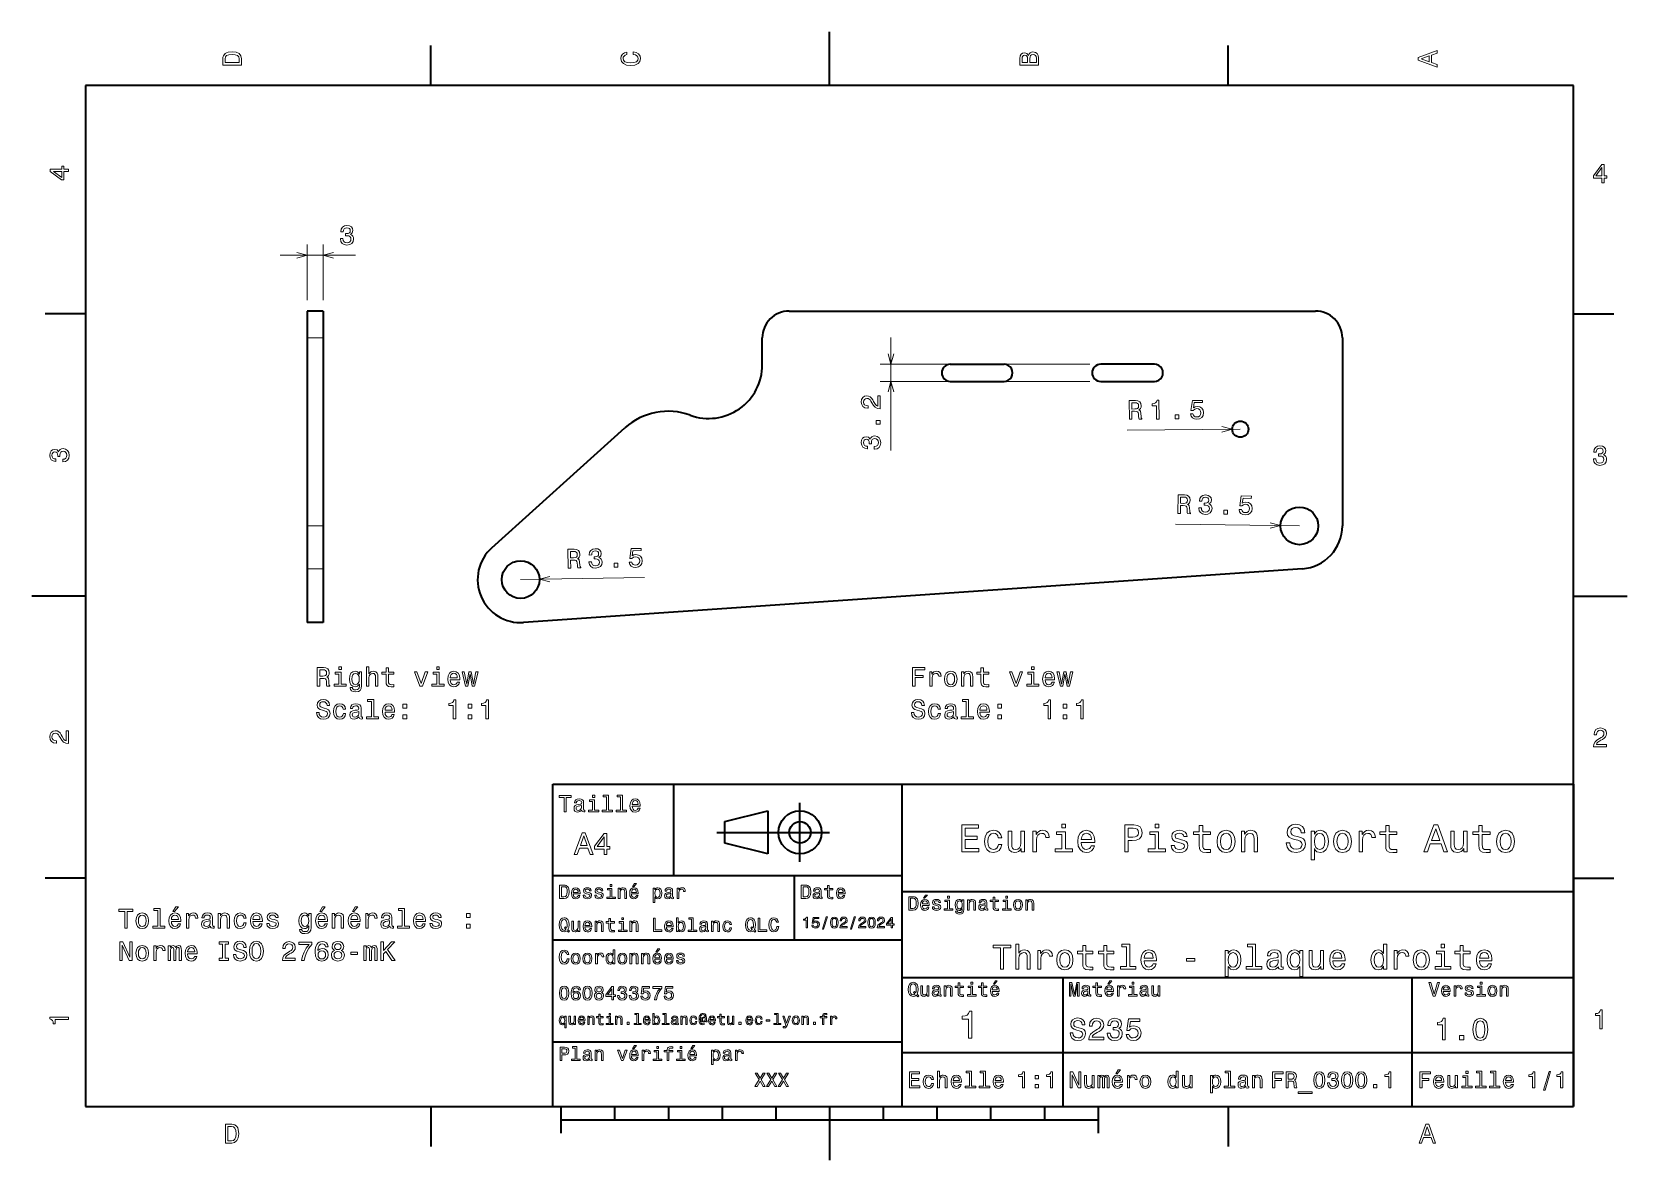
# Model space of a CAD drawing. Extents: x 0 to 297, y 0 to 210.
import ezdxf

# ---------------------------------------------------------------- set-up
doc = ezdxf.new("R2010")
doc.units = 0

msp = doc.modelspace()

# ---------------------------------------------------------------- linework, layer by layer
at = {"color": 7, "lineweight": 35, "ltscale": 0.25}
for p, q in [((148.5, 200), (148.5, 210)), ((170.989792, 148.147568), (180.989792, 148.147568)), ((208.989792, 148.147568), (198.989792, 148.147568)), ((170.989792, 144.947556), (180.989792, 144.947556)), ((198.989792, 144.947556), (208.989792, 144.947556)), ((51.235336, 110.066521), (51.235336, 100.066521)), ((54.235336, 110.066521), (54.235336, 100.066521)), ((10, 105), (0, 105)), ((287, 105), (297, 105)), ((192, 10), (192, 20)), ((148.5, 10), (148.5, 0))]:
    msp.add_line(p, q, dxfattribs=at)
at = {"color": 7, "lineweight": 35, "ltscale": 0.1875}
for p, q in [((74.300003, 200), (74.300003, 207.5)), ((222.699997, 200), (222.699997, 207.5)), ((10, 157.5), (2.5, 157.5)), ((287, 157.5), (294.5, 157.5)), ((10, 52.5), (2.5, 52.5)), ((287, 52.5), (294.5, 52.5)), ((74.300003, 10), (74.300003, 2.5)), ((222.699997, 10), (222.699997, 2.5))]:
    msp.add_line(p, q, dxfattribs=at)
at = {"color": 7, "lineweight": 35}
for p, q in [((287, 200), (10, 200)), ((10, 200), (10, 10)), ((287, 10), (287, 200)), ((140.989792, 158.047562), (238.989792, 158.047562)), ((51.235336, 153.047562), (51.235336, 118.047562)), ((54.235336, 153.047562), (54.235336, 118.047562)), ((243.989792, 153.047562), (243.989792, 118.047562)), ((85.638077, 113.993912), (110.422119, 136.299561)), ((236.540207, 110.066521), (91.540207, 100.066521)), ((97, 10), (97, 70)), ((97, 70), (287, 70)), ((162, 10), (162, 70)), ((287, 70), (287, 10)), ((127.5, 61), (148.5, 61)), ((97, 53), (162, 53)), ((162, 50), (287, 50)), ((97, 41), (162, 41)), ((162, 34), (287, 34)), ((257, 10), (257, 34)), ((97, 22), (162, 22)), ((162, 20), (287, 20)), ((10, 10), (287, 10)), ((97, 10), (287, 10)), ((98.5, 7.5), (198.5, 7.5))]:
    msp.add_line(p, q, dxfattribs=at)
at = {"color": 7, "lineweight": 13, "ltscale": 0.259517}
for p, q in [((51.235336, 160.047562), (51.235336, 170.428223)), ((54.235336, 160.047562), (54.235336, 170.428223))]:
    msp.add_line(p, q, dxfattribs=at)
at = {"color": 7, "lineweight": 13, "ltscale": 0.350175}
msp.add_line((46.235336, 168.428223), (60.242348, 168.428223), dxfattribs=at)
at = {"color": 7, "lineweight": 35, "ltscale": 0.075}
for p, q in [((54.235336, 158.047562), (51.235336, 158.047562)), ((54.235336, 100.047562), (51.235336, 100.047562))]:
    msp.add_line(p, q, dxfattribs=at)
at = {"color": 7, "lineweight": 35, "ltscale": 0.125}
for p, q in [((51.235336, 158.047562), (51.235336, 153.047562)), ((54.235336, 158.047562), (54.235336, 153.047562)), ((135.989792, 148.047562), (135.989792, 153.047562)), ((98.5, 10), (98.5, 5)), ((198.5, 10), (198.5, 5))]:
    msp.add_line(p, q, dxfattribs=at)
at = {"color": 7, "lineweight": 13, "ltscale": 0.075}
for p, q in [((54.235336, 153.047562), (51.235336, 153.047562)), ((54.235336, 118.047562), (51.235336, 118.047562)), ((54.235336, 110.066521), (51.235336, 110.066521)), ((54.235336, 100.066521), (51.235336, 100.066521))]:
    msp.add_line(p, q, dxfattribs=at)
at = {"color": 7, "lineweight": 13}
for p, q in [((159.933517, 132.092804), (159.933517, 153.147568)), ((196.989792, 148.147568), (157.933517, 148.147568)), ((196.989792, 144.947556), (157.933517, 144.947556)), ((224.989792, 136.047562), (203.946243, 135.895874)), ((235.989792, 118.047562), (212.947784, 118.35759)), ((90.989792, 108.047562), (114.030571, 108.438347))]:
    msp.add_line(p, q, dxfattribs=at)
at = {"color": 7, "lineweight": 35, "ltscale": 0.199526}
for p, q in [((51.235336, 118.047562), (51.235336, 110.066521)), ((54.235336, 118.047562), (54.235336, 110.066521))]:
    msp.add_line(p, q, dxfattribs=at)
at = {"color": 7, "lineweight": 35, "ltscale": 0.000474}
for p, q in [((51.235336, 100.066521), (51.235336, 100.047562)), ((54.235336, 100.066521), (54.235336, 100.047562))]:
    msp.add_line(p, q, dxfattribs=at)
at = {"color": 7, "lineweight": 35, "ltscale": 0.425}
msp.add_line((119.5, 53), (119.5, 70), dxfattribs=at)
at = {"color": 7, "lineweight": 35, "ltscale": 0.275}
msp.add_line((143, 55.5), (143, 66.5), dxfattribs=at)
at = {"color": 7, "lineweight": 35, "ltscale": 0.206155}
for p, q in [((129, 63), (137, 65)), ((137, 57), (129, 59))]:
    msp.add_line(p, q, dxfattribs=at)
at = {"color": 7, "lineweight": 35, "ltscale": 0.1}
msp.add_line((129, 59), (129, 63), dxfattribs=at)
at = {"color": 7, "lineweight": 35, "ltscale": 0.2}
msp.add_line((137, 65), (137, 57), dxfattribs=at)
at = {"color": 7, "lineweight": 35, "ltscale": 0.3}
msp.add_line((142, 41), (142, 53), dxfattribs=at)
at = {"color": 7, "lineweight": 35, "ltscale": 0.35}
msp.add_line((192, 20), (192, 34), dxfattribs=at)
at = {"color": 7, "lineweight": 35, "ltscale": 0.0625}
for p, q in [((108.5, 10), (108.5, 7.5)), ((118.5, 10), (118.5, 7.5)), ((128.5, 10), (128.5, 7.5)), ((138.5, 10), (138.5, 7.5)), ((158.5, 10), (158.5, 7.5)), ((168.5, 10), (168.5, 7.5)), ((178.5, 10), (178.5, 7.5)), ((188.5, 10), (188.5, 7.5))]:
    msp.add_line(p, q, dxfattribs=at)
at = {"color": 7, "lineweight": 13}
for points in [[(35.533215, 204.994965), (35.533215, 203.829971), (39.033215, 203.829971), (39.033215, 204.994965), (38.922264, 205.544678), (38.584366, 205.953171), (38.034657, 206.205338), (37.283215, 206.296112), (36.516644, 206.215424), (36.21405, 206.114563), (35.971977, 205.973343), (35.644165, 205.56485), (35.563473, 205.297562)], [(35.951801, 204.959656), (36.027451, 205.342941), (36.259438, 205.605194), (36.672985, 205.761536), (37.283215, 205.811966), (37.873272, 205.756485), (38.286816, 205.600143), (38.533936, 205.332855), (38.614628, 204.959656), (38.614628, 204.298996), (35.951801, 204.298996)], [(111.93206, 205.817017), (112.35569, 205.716141), (112.658287, 205.549713), (112.844887, 205.317734), (112.905403, 205.045395), (112.814629, 204.71759), (112.54229, 204.460388), (112.098488, 204.28891), (111.483215, 204.233429), (110.872986, 204.28891), (110.424141, 204.455338), (110.151802, 204.71254), (110.055984, 205.045395), (110.106415, 205.287476), (110.247627, 205.494247), (110.474571, 205.655624), (110.787247, 205.766571), (110.787247, 206.245682), (110.308144, 206.094391), (109.94503, 205.832138), (109.718086, 205.474075), (109.637398, 205.045395), (109.763474, 204.510818), (110.116501, 204.10231), (110.696472, 203.840057), (111.483215, 203.749283), (112.269958, 203.840057), (112.84993, 204.10231), (113.208, 204.510818), (113.329041, 205.045395), (113.233215, 205.51442), (112.965927, 205.892654), (112.527161, 206.159943), (111.93206, 206.301163)], [(185.542007, 205.630417), (185.249496, 205.983429), (185.052811, 206.074219), (184.81073, 206.104477), (184.432495, 206.03891), (184.160156, 205.842224), (183.993729, 205.524506), (183.933212, 205.080704), (183.933212, 203.835022), (187.433212, 203.835022), (187.433212, 205.151306), (187.36261, 205.620331), (187.155838, 205.968307), (186.828018, 206.185165), (186.384216, 206.260818), (186.08667, 206.215424), (185.839554, 206.094391), (185.65799, 205.897705)], [(185.385666, 204.984879), (185.385666, 204.298996), (184.351807, 204.298996), (184.351807, 205.025223), (184.382065, 205.297562), (184.472839, 205.489197), (184.629181, 205.605194), (184.86116, 205.645538), (185.093155, 205.600143), (185.254532, 205.479111), (185.355408, 205.272339)], [(187.014618, 205.095825), (187.014618, 204.298996), (185.809296, 204.298996), (185.809296, 205.050446), (185.844589, 205.368164), (185.9505, 205.595108), (186.132065, 205.731277), (186.394302, 205.776657), (186.671692, 205.731277), (186.863327, 205.605194), (186.979324, 205.393372)], [(261.633209, 203.466858), (261.633209, 203.930847), (260.604401, 204.298996), (260.604401, 205.695969), (261.633209, 206.064133), (261.633209, 206.538193), (258.128174, 205.257217), (258.128174, 204.742798)], [(260.17572, 204.460388), (258.632477, 205), (260.17572, 205.539627)], [(6.833213, 184.02739), (6.833213, 184.481277), (5.965778, 184.481277), (5.965778, 184.98056), (5.56232, 184.98056), (5.56232, 184.481277), (3.408862, 184.481277), (3.408862, 184.022339), (5.521974, 182.489197), (5.965778, 182.489197), (5.965778, 184.02739)], [(292.277374, 181.916794), (292.731262, 181.916794), (292.731262, 182.784225), (293.23056, 182.784225), (293.23056, 183.187683), (292.731262, 183.187683), (292.731262, 185.341141), (292.272339, 185.341141), (290.739197, 183.228027), (290.739197, 182.784225), (292.277374, 182.784225)], [(291.162842, 183.187683), (292.277374, 184.756134), (292.277374, 183.187683)], [(5.56232, 182.912827), (3.993876, 184.02739), (5.56232, 184.02739)], [(57.453442, 171.527649), (57.453442, 171.49234), (57.534134, 171.008194), (57.771164, 170.645081), (58.144363, 170.413086), (58.638599, 170.327362), (59.163094, 170.413086), (59.556465, 170.634995), (59.808628, 170.988022), (59.899406, 171.44191), (59.859062, 171.739456), (59.748108, 171.981537), (59.566555, 172.168137), (59.324478, 172.304306), (59.65229, 172.576645), (59.768284, 173.010361), (59.692635, 173.403732), (59.475777, 173.701279), (59.122749, 173.887878), (58.638599, 173.953445), (58.184708, 173.872742), (57.836727, 173.650848), (57.609779, 173.297821), (57.534134, 172.828796), (57.534134, 172.793503), (57.982979, 172.793503), (58.023327, 173.116272), (58.154449, 173.348251), (58.366264, 173.489456), (58.663815, 173.539902), (58.926064, 173.499542), (59.117706, 173.393646), (59.2337, 173.222168), (59.279091, 172.990189), (59.2337, 172.743073), (59.112663, 172.576645), (58.900848, 172.475769), (58.613384, 172.445511), (58.416698, 172.450562), (58.416698, 172.052139), (58.663815, 172.062225), (58.981541, 172.016846), (59.218571, 171.895798), (59.359779, 171.699112), (59.410213, 171.44191), (59.354736, 171.149399), (59.208485, 170.932541), (58.976498, 170.796387), (58.668858, 170.750992), (58.351135, 170.801422), (58.119148, 170.952713), (57.972893, 171.194794), (57.917419, 171.527649)], [(157.933517, 139.85231), (157.933517, 142.257935), (157.499802, 142.257935), (157.499802, 140.356628), (157.262772, 140.46254), (157.066086, 140.644104), (156.708008, 141.203888), (156.556717, 141.50145), (156.339859, 141.834305), (156.087692, 142.071335), (155.790146, 142.207504), (155.452255, 142.257935), (155.028625, 142.172195), (154.69577, 141.935165), (154.483948, 141.572052), (154.408295, 141.103027), (154.494034, 140.618881), (154.731064, 140.250732), (155.109314, 140.013687), (155.608582, 139.932999), (155.679199, 139.932999), (155.679199, 140.391937), (155.638855, 140.391937), (155.295914, 140.437317), (155.043747, 140.573486), (154.88237, 140.790344), (154.826889, 141.07782), (154.877319, 141.370316), (155.003403, 141.587189), (155.200089, 141.728394), (155.447205, 141.778824), (155.679199, 141.743515), (155.875885, 141.647705), (156.047348, 141.486313), (156.198639, 141.26442), (156.360031, 140.966858), (156.672714, 140.472626), (157.005569, 140.124649), (157.409027, 139.917877), (157.918396, 139.85231)], [(204.325195, 137.898651), (204.794189, 137.902039), (204.783539, 139.379669), (205.262634, 139.383118), (205.615753, 139.370529), (205.838165, 139.301529), (205.960403, 139.135986), (206.01297, 138.838806), (206.041473, 138.385101), (206.073868, 138.087784), (206.135651, 137.911713), (206.665192, 137.915527), (206.66449, 138.011337), (206.547485, 138.151718), (206.505249, 138.413666), (206.465881, 138.978241), (206.377121, 139.396194), (206.260193, 139.526474), (206.077942, 139.620987), (206.278763, 139.74852), (206.418701, 139.926041), (206.507874, 140.14859), (206.536194, 140.416107), (206.462555, 140.839203), (206.25853, 141.155472), (205.924316, 141.344711), (205.469955, 141.406998), (204.299957, 141.39856)], [(205.341919, 140.977386), (205.64978, 140.949356), (205.86731, 140.855087), (206.004761, 140.679565), (206.052139, 140.402527), (206.003815, 140.109665), (205.868927, 139.932175), (205.637604, 139.839722), (205.320068, 139.812225), (204.780457, 139.808319), (204.772064, 140.973282)], [(209.394928, 137.935196), (209.853851, 137.938507), (209.828461, 141.463638), (209.485519, 141.461166), (209.396973, 141.152878), (209.216904, 140.944809), (208.940399, 140.821777), (208.557419, 140.778656), (208.559998, 140.420609), (209.376984, 140.426483)], [(215.700287, 138.893494), (215.814224, 138.480774), (216.06366, 138.15979), (216.428223, 137.960678), (216.892731, 137.888382), (217.401428, 137.982834), (217.79805, 138.232819), (218.047363, 138.627991), (218.139557, 139.132996), (218.050446, 139.601379), (217.805725, 139.967789), (217.425781, 140.202087), (216.935974, 140.284286), (216.558182, 140.221039), (216.266876, 140.052521), (216.401291, 140.996582), (217.934387, 141.007645), (217.931412, 141.421173), (216.060425, 141.407684), (215.796432, 139.549835), (216.19989, 139.552734), (216.490662, 139.79187), (216.863251, 139.880295), (217.186401, 139.827148), (217.434677, 139.667542), (217.592789, 139.42157), (217.650558, 139.104248), (217.597382, 138.786133), (217.437775, 138.537857), (217.191788, 138.379745), (216.874481, 138.321976), (216.606934, 138.355347), (216.399323, 138.469849), (216.246735, 138.650314), (216.169312, 138.896881)], [(157.933517, 136.998856), (157.933517, 137.694824), (157.182083, 137.694824), (157.182083, 136.998856)], [(212.873657, 137.960281), (213.569611, 137.965302), (213.564194, 138.716721), (212.868256, 138.7117)], [(156.834091, 132.33992), (156.8694, 132.33992), (157.353546, 132.420609), (157.71666, 132.657639), (157.948639, 133.030838), (158.034378, 133.52507), (157.948639, 134.049576), (157.726746, 134.442947), (157.373718, 134.695099), (156.91983, 134.785889), (156.622284, 134.745544), (156.380203, 134.634583), (156.193604, 134.453033), (156.057434, 134.210953), (155.785095, 134.538757), (155.351379, 134.654755), (154.958008, 134.579117), (154.660461, 134.362259), (154.473862, 134.009232), (154.408295, 133.52507), (154.488998, 133.071182), (154.710892, 132.723206), (155.063919, 132.496262), (155.532944, 132.420609), (155.568237, 132.420609), (155.568237, 132.869461), (155.245483, 132.909805), (155.013489, 133.040924), (154.872284, 133.252747), (154.821838, 133.550293), (154.862198, 133.812546), (154.968094, 134.004181), (155.139572, 134.120178), (155.371552, 134.165573), (155.618683, 134.120178), (155.785095, 133.999146), (155.885971, 133.787323), (155.916229, 133.499863), (155.911179, 133.303177), (156.309601, 133.303177), (156.299515, 133.550293), (156.344894, 133.868011), (156.465942, 134.105042), (156.662628, 134.246262), (156.91983, 134.296692), (157.212341, 134.241211), (157.429199, 134.094955), (157.565369, 133.862976), (157.610748, 133.555328), (157.560318, 133.23761), (157.409027, 133.00563), (157.166946, 132.859375), (156.834091, 132.803894)], [(5.73379, 129.979111), (5.769093, 129.979111), (6.253242, 130.059799), (6.616354, 130.296829), (6.848343, 130.670029), (6.934078, 131.164276), (6.848343, 131.688766), (6.626441, 132.082138), (6.273415, 132.334305), (5.819525, 132.425079), (5.521974, 132.384735), (5.279899, 132.273788), (5.0933, 132.092224), (4.957133, 131.850143), (4.684798, 132.177963), (4.251081, 132.293961), (3.857709, 132.218307), (3.560158, 132.00145), (3.373559, 131.648422), (3.307997, 131.164276), (3.388689, 130.710388), (3.610591, 130.362396), (3.963617, 130.135452), (4.432637, 130.059799), (4.46794, 130.059799), (4.46794, 130.508652), (4.145173, 130.548996), (3.913184, 130.680115), (3.771974, 130.891937), (3.721542, 131.189484), (3.761888, 131.451736), (3.867795, 131.643372), (4.039265, 131.759369), (4.271254, 131.804764), (4.518372, 131.759369), (4.684798, 131.638336), (4.785663, 131.426514), (4.815922, 131.139053), (4.810879, 130.942368), (5.209294, 130.942368), (5.199208, 131.189484), (5.244596, 131.507217), (5.365634, 131.744247), (5.56232, 131.885452), (5.819525, 131.935883), (6.112032, 131.880417), (6.328891, 131.734161), (6.465058, 131.502167), (6.510447, 131.194534), (6.460014, 130.876801), (6.308718, 130.644821), (6.066643, 130.498566), (5.73379, 130.443085)], [(290.729126, 130.51622), (290.729126, 130.480911), (290.809814, 129.996765), (291.046844, 129.633652), (291.420044, 129.401657), (291.914276, 129.315933), (292.438782, 129.401657), (292.832153, 129.623566), (293.08429, 129.976593), (293.175079, 130.430481), (293.134735, 130.728027), (293.023773, 130.970108), (292.842224, 131.156708), (292.600159, 131.292877), (292.927948, 131.565216), (293.043945, 131.998932), (292.968292, 132.392303), (292.751434, 132.68985), (292.398407, 132.87645), (291.914276, 132.942017), (291.460388, 132.861313), (291.112396, 132.63942), (290.885468, 132.286392), (290.809814, 131.817368), (290.809814, 131.782074), (291.258636, 131.782074), (291.299011, 132.104828), (291.430115, 132.336823), (291.641937, 132.478027), (291.939484, 132.528473), (292.201721, 132.488113), (292.393372, 132.382217), (292.509369, 132.210739), (292.554749, 131.97876), (292.509369, 131.731628), (292.388336, 131.565216), (292.176514, 131.46434), (291.889069, 131.434082), (291.692383, 131.439133), (291.692383, 131.04071), (291.939484, 131.050797), (292.257202, 131.005417), (292.494232, 130.884369), (292.635468, 130.687683), (292.685883, 130.430481), (292.630402, 130.13797), (292.484161, 129.921112), (292.252167, 129.784943), (291.944519, 129.739563), (291.626801, 129.789993), (291.394806, 129.941284), (291.248566, 130.183365), (291.193085, 130.51622)], [(213.368027, 120.352112), (213.837006, 120.34581), (213.856888, 121.823334), (214.335953, 121.816895), (214.688751, 121.797012), (214.909668, 121.723434), (215.028458, 121.555389), (215.07489, 121.257187), (215.093994, 120.802994), (215.120239, 120.505066), (215.178375, 120.327759), (215.707886, 120.320633), (215.709167, 120.416443), (215.595078, 120.559204), (215.558258, 120.821976), (215.530563, 121.387238), (215.45047, 121.806938), (215.336243, 121.939613), (215.156006, 122.037872), (215.359406, 122.161224), (215.502991, 122.335815), (215.596741, 122.55648), (215.630585, 122.823341), (215.565689, 123.247879), (215.368256, 123.568291), (215.03801, 123.764389), (214.585037, 123.83606), (213.415115, 123.851799)], [(214.448151, 123.409187), (214.755371, 123.374786), (214.970917, 123.276062), (215.104691, 123.097733), (215.146347, 122.819763), (215.09198, 122.527969), (214.953461, 122.353302), (214.720261, 122.265656), (214.402222, 122.244713), (213.862656, 122.251968), (213.878326, 123.416855)], [(217.272232, 121.399109), (217.271759, 121.363808), (217.345917, 120.878616), (217.578064, 120.512344), (217.94809, 120.27536), (218.441132, 120.182983), (218.966736, 120.261658), (219.363068, 120.478241), (219.619949, 120.82785), (219.716827, 121.280472), (219.680481, 121.578537), (219.5728, 121.822083), (219.393768, 122.011108), (219.153549, 122.150528), (219.484985, 122.418427), (219.606812, 122.85054), (219.536469, 123.244896), (219.323624, 123.545334), (218.973145, 123.736664), (218.489929, 123.808731), (218.034973, 123.734161), (217.684052, 123.516953), (217.452362, 123.167023), (217.370422, 122.699059), (217.369949, 122.663757), (217.818756, 122.657715), (217.863434, 122.979919), (217.997681, 123.210114), (218.211365, 123.348465), (218.509567, 123.39489), (218.77124, 123.351021), (218.961456, 123.242538), (219.075134, 123.069527), (219.117401, 122.836952), (219.06868, 122.590469), (218.945419, 122.425682), (218.732269, 122.327675), (218.444427, 122.301285), (218.247818, 122.308975), (218.242462, 121.910599), (218.489685, 121.917358), (218.806763, 121.867699), (219.042145, 121.743484), (219.18071, 121.544914), (219.227676, 121.287056), (219.168274, 120.995316), (219.019104, 120.780449), (218.785309, 120.647415), (218.477081, 120.606171), (218.160065, 120.660873), (217.930145, 120.815277), (217.78717, 121.059296), (217.736176, 121.392868)], [(224.761261, 121.111725), (224.866638, 120.696732), (225.109406, 120.370667), (225.469757, 120.16407), (225.932678, 120.082184), (226.443222, 120.166107), (226.844925, 120.407837), (227.102356, 120.797783), (227.204956, 121.300774), (227.125534, 121.770905), (226.888428, 122.142288), (226.513428, 122.384384), (226.025421, 122.476685), (225.646393, 122.421265), (225.351685, 122.258789), (225.505569, 123.19989), (227.038574, 123.17926), (227.044128, 123.592773), (225.173264, 123.617935), (224.870941, 121.76593), (225.274368, 121.760506), (225.570038, 121.993576), (225.944351, 122.074287), (226.266342, 122.014473), (226.511261, 121.849777), (226.664276, 121.600586), (226.715469, 121.282135), (226.655731, 120.965195), (226.491028, 120.720268), (226.241821, 120.567261), (225.923386, 120.516068), (225.656586, 120.554962), (225.451401, 120.673729), (225.302551, 120.857307), (225.230255, 121.105423)], [(221.915955, 120.237106), (222.611847, 120.227737), (222.621979, 120.979111), (221.926056, 120.98848)], [(99.847969, 110.19809), (100.316925, 110.206047), (100.291862, 111.683502), (100.770905, 111.69162), (101.12413, 111.68248), (101.347198, 111.615646), (101.471039, 111.451302), (101.52652, 111.154648), (101.559425, 110.701248), (101.594727, 110.404251), (101.658234, 110.22879), (102.187691, 110.237778), (102.186066, 110.333588), (102.067696, 110.472809), (102.022903, 110.734329), (101.978027, 111.298492), (101.885208, 111.715569), (101.767014, 111.844704), (101.583855, 111.937439), (101.783417, 112.066917), (101.921616, 112.245804), (102.008614, 112.469208), (102.034332, 112.736977), (101.956558, 113.159348), (101.749466, 113.473602), (101.413414, 113.659576), (100.958481, 113.71743), (99.78862, 113.697586)], [(100.834641, 113.286591), (101.142746, 113.261551), (101.361198, 113.169426), (101.500336, 112.995247), (101.55043, 112.718681), (101.504959, 112.425354), (101.371811, 112.246567), (101.141388, 112.151863), (100.824142, 112.121262), (100.284592, 112.112114), (100.264839, 113.276932)], [(103.718536, 111.363312), (103.719131, 111.328018), (103.808022, 110.845306), (104.051178, 110.486267), (104.428253, 110.260635), (104.923874, 110.183304), (105.446838, 110.277916), (105.836395, 110.506454), (106.082535, 110.863708), (106.165604, 111.319077), (106.120209, 111.615898), (106.005173, 111.856056), (105.82048, 112.039551), (105.576126, 112.171593), (105.899277, 112.449448), (106.007896, 112.885071), (105.925591, 113.2771), (105.703712, 113.57093), (105.347572, 113.751518), (104.862381, 113.808861), (104.409927, 113.720482), (104.065758, 113.492706), (103.844833, 113.135887), (103.777145, 112.665649), (103.77774, 112.630356), (104.226532, 112.63797), (104.261398, 112.961365), (104.388565, 113.195549), (104.597954, 113.340332), (104.894608, 113.395798), (105.157501, 113.359909), (105.350914, 113.257263), (105.469803, 113.087784), (105.519119, 112.856598), (105.477921, 112.608749), (105.359726, 112.440292), (105.149651, 112.335854), (104.86274, 112.30072), (104.666, 112.302429), (104.672752, 111.904068), (104.919662, 111.91835), (105.238113, 111.878357), (105.477165, 111.761353), (105.621689, 111.567093), (105.676476, 111.310776), (105.625969, 111.017372), (105.483414, 110.798065), (105.253769, 110.657982), (104.946945, 110.607384), (104.62841, 110.65242), (104.39389, 110.799759), (104.243553, 111.039322), (104.182442, 111.371185)], [(111.212837, 111.303795), (111.33078, 110.892197), (111.583344, 110.573662), (111.949821, 110.37812), (112.415016, 110.310349), (112.922768, 110.409752), (113.316933, 110.663589), (113.562393, 111.061188), (113.649643, 111.567062), (113.555969, 112.034561), (113.307686, 112.39856), (112.925476, 112.629135), (112.434898, 112.706566), (112.057739, 112.639641), (111.768097, 112.468277), (111.893295, 113.41362), (113.426216, 113.439621), (113.419205, 113.853104), (111.548431, 113.821381), (111.302567, 111.961029), (111.705971, 111.967873), (111.994415, 112.209831), (112.366104, 112.30188), (112.689766, 112.251892), (112.939583, 112.094719), (113.100098, 111.850288), (113.16095, 111.533554), (113.11087, 111.214935), (112.953705, 110.965118), (112.709267, 110.804604), (112.392532, 110.743744), (112.12468, 110.774513), (111.91597, 110.886986), (111.76162, 111.065948), (111.681793, 111.311752)], [(108.395439, 110.343056), (109.091309, 110.354858), (109.07856, 111.106194), (108.382698, 111.094391)], [(53.128708, 88.190933), (53.597729, 88.190933), (53.597729, 89.668602), (54.076836, 89.668602), (54.429859, 89.653473), (54.651764, 89.582863), (54.7728, 89.416435), (54.823235, 89.118889), (54.84845, 88.664993), (54.878708, 88.367447), (54.939228, 88.190933), (55.468765, 88.190933), (55.468765, 88.286751), (55.352772, 88.427963), (55.312424, 88.690216), (55.277122, 89.255051), (55.191387, 89.673645), (55.075394, 89.804764), (54.893837, 89.900589), (55.095566, 90.026665), (55.236778, 90.203178), (55.327557, 90.425079), (55.357815, 90.692375), (55.287209, 91.116005), (55.08548, 91.433731), (54.752628, 91.625374), (54.298737, 91.690933), (53.128708, 91.690933)], [(54.167614, 91.26226), (54.47525, 91.232002), (54.692108, 91.136177), (54.828278, 90.959663), (54.873665, 90.682289), (54.823235, 90.389778), (54.687065, 90.213264), (54.455078, 90.12249), (54.137352, 90.097275), (53.597729, 90.097275), (53.597729, 91.26226)], [(57.602051, 88.564133), (57.602051, 90.808365), (56.46228, 90.808365), (56.46228, 90.43013), (57.158249, 90.43013), (57.158249, 88.564133), (56.250465, 88.564133), (56.250465, 88.190933), (58.51992, 88.190933), (58.51992, 88.564133)], [(57.61718, 91.811974), (57.148159, 91.811974), (57.148159, 91.307648), (57.61718, 91.307648)], [(61.389515, 88.311974), (61.389515, 90.899147), (60.965885, 90.899147), (60.965885, 90.460388), (60.617901, 90.858803), (60.406086, 90.959663), (60.169052, 90.994965), (59.740379, 90.894104), (59.407528, 90.611679), (59.190666, 90.157791), (59.115021, 89.547562), (59.190666, 88.932289), (59.407528, 88.478394), (59.740379, 88.190933), (60.169052, 88.095116), (60.411129, 88.130417), (60.612858, 88.221191), (60.965885, 88.604477), (60.965885, 88.221191), (60.925537, 87.918602), (60.814587, 87.701736), (60.602772, 87.575661), (60.285049, 87.530273), (60.007671, 87.560532), (59.810986, 87.636177), (59.694992, 87.767303), (59.659687, 87.943817), (59.231014, 87.943817), (59.231014, 87.923645), (59.296577, 87.600876), (59.498306, 87.358803), (59.821072, 87.202461), (60.259834, 87.146988), (60.784328, 87.222633), (61.132309, 87.434448), (61.328995, 87.802605)], [(59.573952, 89.547562), (59.619343, 89.996407), (59.755508, 90.329262), (59.967323, 90.525948), (60.249744, 90.59655), (60.547295, 90.525948), (60.769199, 90.329262), (60.905365, 89.996407), (60.955795, 89.547562), (60.905365, 89.088631), (60.769199, 88.760818), (60.547295, 88.55909), (60.249744, 88.49353), (59.967323, 88.55909), (59.755508, 88.760818), (59.619343, 89.093674)], [(62.317471, 88.190933), (62.761272, 88.190933), (62.761272, 89.754333), (62.806664, 90.112404), (62.952915, 90.374649), (63.179863, 90.536034), (63.482452, 90.59655), (63.724529, 90.54612), (63.875828, 90.40995), (63.951477, 90.183006), (63.976692, 89.880417), (63.976692, 88.190933), (64.420494, 88.190933), (64.420494, 89.971191), (64.400322, 90.329262), (64.30954, 90.626816), (64.011993, 90.899147), (63.548016, 90.994965), (63.295856, 90.959663), (63.078995, 90.863846), (62.897438, 90.712547), (62.761272, 90.505775), (62.761272, 91.811974), (62.317471, 91.811974)], [(65.948593, 90.43013), (65.948593, 89.073502), (65.978851, 88.634735), (66.120064, 88.332146), (66.402481, 88.155632), (66.881592, 88.095116), (67.406082, 88.120331), (67.406082, 88.503616), (67.022797, 88.473351), (66.67482, 88.513702), (66.48822, 88.639778), (66.407524, 88.851593), (66.392395, 89.149147), (66.392395, 90.43013), (67.406082, 90.43013), (67.406082, 90.808365), (66.392395, 90.808365), (66.392395, 91.600159), (65.948593, 91.600159), (65.948593, 90.808365), (65.182022, 90.808365), (65.182022, 90.43013)], [(72.237495, 88.190933), (72.70652, 88.190933), (73.694992, 90.899147), (73.236053, 90.899147), (72.474533, 88.715431), (71.697876, 90.899147), (71.233894, 90.899147)], [(75.818192, 88.564133), (75.818192, 90.808365), (74.678421, 90.808365), (74.678421, 90.43013), (75.37439, 90.43013), (75.37439, 88.564133), (74.466606, 88.564133), (74.466606, 88.190933), (76.736061, 88.190933), (76.736061, 88.564133)], [(75.833321, 91.811974), (75.364304, 91.811974), (75.364304, 91.307648), (75.833321, 91.307648)], [(77.88591, 89.416435), (79.661133, 89.416435), (79.666168, 89.623207), (79.58548, 90.203178), (79.363579, 90.636902), (79.010551, 90.899147), (78.541534, 90.994965), (78.082596, 90.894104), (77.729576, 90.611679), (77.502625, 90.152748), (77.421936, 89.547562), (77.497589, 88.927246), (77.724533, 88.473351), (78.07251, 88.190933), (78.526405, 88.095116), (78.919777, 88.160675), (79.242538, 88.332146), (79.479576, 88.604477), (79.615738, 88.96759), (79.176979, 88.96759), (79.086197, 88.765862), (78.955078, 88.614563), (78.581879, 88.49353), (78.294418, 88.549004), (78.07756, 88.725517), (77.936348, 89.012978), (77.88591, 89.401306)], [(77.88591, 89.789635), (77.941391, 90.137619), (78.07756, 90.394821), (78.284332, 90.551163), (78.556664, 90.606636), (78.823952, 90.551163), (79.030724, 90.394821), (79.156807, 90.137619), (79.202194, 89.789635)], [(81.174095, 88.190933), (81.577553, 90.490646), (81.981018, 88.190933), (82.404648, 88.190933), (83.070351, 90.899147), (82.641678, 90.899147), (82.192825, 88.599434), (81.794418, 90.899147), (81.355652, 90.899147), (80.957237, 88.599434), (80.508392, 90.899147), (80.084763, 90.899147), (80.750465, 88.190933)], [(163.973938, 88.190933), (164.442963, 88.190933), (164.442963, 89.799721), (165.915588, 89.799721), (165.915588, 90.218307), (164.442963, 90.218307), (164.442963, 91.267303), (166.253479, 91.267303), (166.253479, 91.690933), (163.973938, 91.690933)], [(167.166306, 88.190933), (167.610107, 88.190933), (167.610107, 89.739204), (167.655502, 90.112404), (167.791672, 90.379692), (168.013565, 90.541077), (168.311111, 90.59655), (168.53302, 90.561249), (168.699448, 90.460388), (168.800308, 90.288918), (168.835617, 90.056931), (169.284454, 90.056931), (169.223938, 90.465431), (169.05751, 90.757935), (168.780136, 90.934448), (168.401901, 90.994965), (168.144684, 90.95462), (167.922791, 90.85376), (167.726105, 90.682289), (167.569763, 90.450302), (167.569763, 90.899147), (167.166306, 90.899147)], [(169.904785, 89.542519), (169.985474, 88.927246), (170.217453, 88.473351), (170.585617, 88.190933), (171.079849, 88.095116), (171.569046, 88.190933), (171.937195, 88.468307), (172.169189, 88.922203), (172.254929, 89.542519), (172.169189, 90.157791), (171.937195, 90.616722), (171.569046, 90.894104), (171.079849, 90.994965), (170.585617, 90.894104), (170.217453, 90.611679), (169.985474, 90.157791)], [(170.358673, 89.547562), (170.404053, 90.00145), (170.545273, 90.329262), (170.772217, 90.530991), (171.079849, 90.601593), (171.382446, 90.530991), (171.60939, 90.334305), (171.750595, 90.00145), (171.801025, 89.547562), (171.750595, 89.088631), (171.60939, 88.755775), (171.382446, 88.554047), (171.079849, 88.488487), (170.772217, 88.554047), (170.545273, 88.755775), (170.404053, 89.088631)], [(173.07193, 88.190933), (173.515732, 88.190933), (173.515732, 89.754333), (173.561111, 90.112404), (173.707367, 90.374649), (173.934311, 90.536034), (174.236908, 90.59655), (174.478989, 90.54612), (174.63028, 90.40995), (174.705933, 90.183006), (174.73114, 89.880417), (174.73114, 88.190933), (175.174957, 88.190933), (175.174957, 89.971191), (175.154785, 90.329262), (175.063995, 90.626816), (174.766449, 90.899147), (174.302475, 90.994965), (174.045273, 90.959663), (173.828415, 90.863846), (173.641815, 90.702461), (173.49556, 90.485603), (173.49556, 90.899147), (173.07193, 90.899147)], [(176.703049, 90.43013), (176.703049, 89.073502), (176.733307, 88.634735), (176.874512, 88.332146), (177.156937, 88.155632), (177.636047, 88.095116), (178.160538, 88.120331), (178.160538, 88.503616), (177.777252, 88.473351), (177.429276, 88.513702), (177.242676, 88.639778), (177.161987, 88.851593), (177.146851, 89.149147), (177.146851, 90.43013), (178.160538, 90.43013), (178.160538, 90.808365), (177.146851, 90.808365), (177.146851, 91.600159), (176.703049, 91.600159), (176.703049, 90.808365), (175.936478, 90.808365), (175.936478, 90.43013)], [(182.991959, 88.190933), (183.460968, 88.190933), (184.449448, 90.899147), (183.990509, 90.899147), (183.228989, 88.715431), (182.452332, 90.899147), (181.988358, 90.899147)], [(186.572647, 88.564133), (186.572647, 90.808365), (185.432877, 90.808365), (185.432877, 90.43013), (186.128845, 90.43013), (186.128845, 88.564133), (185.221069, 88.564133), (185.221069, 88.190933), (187.490509, 88.190933), (187.490509, 88.564133)], [(186.587769, 91.811974), (186.118759, 91.811974), (186.118759, 91.307648), (186.587769, 91.307648)], [(188.640366, 89.416435), (190.415588, 89.416435), (190.420624, 89.623207), (190.339935, 90.203178), (190.118042, 90.636902), (189.765015, 90.899147), (189.29599, 90.994965), (188.837051, 90.894104), (188.484024, 90.611679), (188.25708, 90.152748), (188.176392, 89.547562), (188.252045, 88.927246), (188.478989, 88.473351), (188.826965, 88.190933), (189.280853, 88.095116), (189.674225, 88.160675), (189.996994, 88.332146), (190.234024, 88.604477), (190.370193, 88.96759), (189.931427, 88.96759), (189.840652, 88.765862), (189.709534, 88.614563), (189.336334, 88.49353), (189.048874, 88.549004), (188.832016, 88.725517), (188.690796, 89.012978), (188.640366, 89.401306)], [(188.640366, 89.789635), (188.695847, 90.137619), (188.832016, 90.394821), (189.038788, 90.551163), (189.311127, 90.606636), (189.578415, 90.551163), (189.785187, 90.394821), (189.911255, 90.137619), (189.95665, 89.789635)], [(191.928558, 88.190933), (192.332016, 90.490646), (192.735474, 88.190933), (193.159103, 88.190933), (193.824799, 90.899147), (193.396133, 90.899147), (192.947281, 88.599434), (192.548874, 90.899147), (192.110107, 90.899147), (191.7117, 88.599434), (191.262848, 90.899147), (190.839218, 90.899147), (191.504913, 88.190933)], [(53.456516, 83.299004), (52.997585, 83.299004), (53.09845, 82.76442), (53.350609, 82.371048), (53.738937, 82.134018), (54.263435, 82.048286), (54.782887, 82.128975), (55.171215, 82.350876), (55.418335, 82.69886), (55.509113, 83.157791), (55.433464, 83.571335), (55.221649, 83.838631), (54.878708, 84.015144), (54.419773, 84.146263), (54.026402, 84.242088), (53.769199, 84.353035), (53.622944, 84.51442), (53.577557, 84.766586), (53.622944, 84.99353), (53.754066, 85.165001), (53.955799, 85.280991), (54.233173, 85.321335), (54.515594, 85.270905), (54.737499, 85.134735), (54.883751, 84.907791), (54.954357, 84.600159), (55.413292, 84.600159), (55.413292, 84.610245), (55.3326, 85.084305), (55.095566, 85.437332), (54.722366, 85.659233), (54.218044, 85.734879), (53.764156, 85.659233), (53.411129, 85.447418), (53.184185, 85.119606), (53.103493, 84.695976), (53.169052, 84.317734), (53.360695, 84.060532), (53.663292, 83.889061), (54.076836, 83.757935), (54.485336, 83.641945), (54.792973, 83.530991), (54.979572, 83.369606), (55.045135, 83.107361), (54.984615, 82.840073), (54.828278, 82.638344), (54.591244, 82.51226), (54.283607, 82.471916), (53.940666, 82.52739), (53.678421, 82.688774), (53.511993, 82.951019)], [(57.970207, 83.95462), (58.408966, 83.95462), (58.318192, 84.358078), (58.10133, 84.675804), (57.763435, 84.87249), (57.324673, 84.948135), (56.840523, 84.847275), (56.472366, 84.56485), (56.240379, 84.105919), (56.159687, 83.490646), (56.235336, 82.880417), (56.46228, 82.426521), (56.820351, 82.144104), (57.309544, 82.048286), (57.743263, 82.123932), (58.081158, 82.335747), (58.313145, 82.668602), (58.414009, 83.112404), (57.990379, 83.112404), (57.91473, 82.829987), (57.773521, 82.618164), (57.571793, 82.487045), (57.324673, 82.446701), (57.017036, 82.51226), (56.795135, 82.713989), (56.658966, 83.041801), (56.613579, 83.505775), (56.658966, 83.959663), (56.800179, 84.287476), (57.027122, 84.489204), (57.324673, 84.559807), (57.586922, 84.51442), (57.783607, 84.39843), (57.91473, 84.206787)], [(60.890236, 82.497131), (60.890236, 82.482002), (60.915451, 82.310532), (60.9911, 82.189491), (61.308823, 82.093674), (61.555943, 82.134018), (61.555943, 82.476959), (61.450035, 82.46183), (61.308823, 82.52739), (61.283607, 82.729118), (61.283607, 84.131134), (61.223087, 84.489204), (61.046577, 84.741364), (60.738937, 84.892662), (60.305222, 84.948135), (59.881592, 84.887619), (59.568909, 84.716148), (59.372223, 84.44886), (59.306664, 84.095833), (59.306664, 84.065575), (59.705078, 84.065575), (59.740379, 84.27739), (59.85133, 84.428688), (60.032887, 84.519463), (60.290092, 84.554764), (60.537209, 84.529549), (60.713722, 84.453903), (60.81963, 84.322777), (60.854935, 84.14122), (60.834759, 83.929405), (60.754066, 83.823502), (60.552338, 83.773064), (60.174095, 83.732719), (59.740379, 83.641945), (59.432743, 83.48056), (59.251186, 83.228401), (59.195709, 82.855202), (59.246143, 82.522346), (59.402485, 82.27523), (59.654644, 82.118889), (60.002628, 82.063416), (60.471649, 82.169319)], [(60.839806, 83.092232), (60.779285, 82.829987), (60.617901, 82.62825), (60.375828, 82.497131), (60.078278, 82.451744), (59.886635, 82.476959), (59.750465, 82.557648), (59.66473, 82.69886), (59.639515, 82.895546), (59.659687, 83.07206), (59.740379, 83.198135), (60.063145, 83.339348), (60.471649, 83.399864), (60.839806, 83.520905)], [(63.200035, 85.391945), (63.200035, 82.517303), (62.287209, 82.517303), (62.287209, 82.144104), (64.55162, 82.144104), (64.55162, 82.517303), (63.643837, 82.517303), (63.643837, 85.765144), (62.504066, 85.765144), (62.504066, 85.391945)], [(65.741821, 83.369606), (67.517036, 83.369606), (67.522079, 83.576378), (67.441391, 84.156349), (67.219482, 84.590073), (66.866463, 84.852318), (66.397438, 84.948135), (65.938507, 84.847275), (65.58548, 84.56485), (65.358536, 84.105919), (65.277847, 83.500732), (65.353493, 82.880417), (65.580437, 82.426521), (65.928421, 82.144104), (66.382309, 82.048286), (66.775681, 82.113846), (67.09845, 82.285316), (67.33548, 82.557648), (67.471649, 82.920761), (67.03289, 82.920761), (66.942108, 82.719032), (66.810982, 82.567734), (66.43779, 82.446701), (66.150322, 82.502174), (65.933464, 82.678688), (65.792252, 82.966148), (65.741821, 83.354477)], [(65.741821, 83.742805), (65.797295, 84.09079), (65.933464, 84.347992), (66.140236, 84.504333), (66.412567, 84.559807), (66.679863, 84.504333), (66.886635, 84.347992), (67.012711, 84.09079), (67.058105, 83.742805)], [(69.08548, 84.100876), (69.781448, 84.100876), (69.781448, 84.852318), (69.08548, 84.852318)], [(78.450752, 82.144104), (78.909691, 82.144104), (78.909691, 85.669319), (78.56675, 85.669319), (78.475967, 85.361687), (78.294418, 85.154907), (78.017036, 85.033875), (77.633751, 84.99353), (77.633751, 84.63546), (78.450752, 84.63546)], [(81.229568, 84.100876), (81.925537, 84.100876), (81.925537, 84.852318), (81.229568, 84.852318)], [(84.522797, 82.144104), (84.981735, 82.144104), (84.981735, 85.669319), (84.638794, 85.669319), (84.548019, 85.361687), (84.366455, 85.154907), (84.089081, 85.033875), (83.705795, 84.99353), (83.705795, 84.63546), (84.522797, 84.63546)], [(164.210968, 83.299004), (163.752045, 83.299004), (163.852905, 82.76442), (164.105072, 82.371048), (164.493393, 82.134018), (165.017883, 82.048286), (165.537338, 82.128975), (165.925674, 82.350876), (166.172791, 82.69886), (166.263565, 83.157791), (166.187912, 83.571335), (165.976105, 83.838631), (165.633163, 84.015144), (165.174225, 84.146263), (164.780853, 84.242088), (164.523651, 84.353035), (164.377396, 84.51442), (164.332016, 84.766586), (164.377396, 84.99353), (164.50853, 85.165001), (164.710251, 85.280991), (164.987625, 85.321335), (165.27005, 85.270905), (165.491959, 85.134735), (165.638214, 84.907791), (165.708817, 84.600159), (166.16774, 84.600159), (166.16774, 84.610245), (166.087051, 85.084305), (165.850021, 85.437332), (165.476822, 85.659233), (164.972504, 85.734879), (164.518616, 85.659233), (164.165588, 85.447418), (163.938644, 85.119606), (163.857941, 84.695976), (163.923508, 84.317734), (164.115158, 84.060532), (164.41774, 83.889061), (164.831284, 83.757935), (165.239792, 83.641945), (165.547424, 83.530991), (165.734024, 83.369606), (165.799591, 83.107361), (165.739075, 82.840073), (165.582733, 82.638344), (165.345703, 82.51226), (165.038055, 82.471916), (164.695129, 82.52739), (164.432877, 82.688774), (164.266449, 82.951019)], [(168.724655, 83.95462), (169.163422, 83.95462), (169.072647, 84.358078), (168.855789, 84.675804), (168.517883, 84.87249), (168.079132, 84.948135), (167.594986, 84.847275), (167.226822, 84.56485), (166.994843, 84.105919), (166.914139, 83.490646), (166.989792, 82.880417), (167.216736, 82.426521), (167.574799, 82.144104), (168.063995, 82.048286), (168.497711, 82.123932), (168.835617, 82.335747), (169.067596, 82.668602), (169.168472, 83.112404), (168.744843, 83.112404), (168.669189, 82.829987), (168.527969, 82.618164), (168.326248, 82.487045), (168.079132, 82.446701), (167.7715, 82.51226), (167.549591, 82.713989), (167.413422, 83.041801), (167.368027, 83.505775), (167.413422, 83.959663), (167.554626, 84.287476), (167.781586, 84.489204), (168.079132, 84.559807), (168.34137, 84.51442), (168.538055, 84.39843), (168.669189, 84.206787)], [(171.644684, 82.497131), (171.644684, 82.482002), (171.669907, 82.310532), (171.74556, 82.189491), (172.063278, 82.093674), (172.310394, 82.134018), (172.310394, 82.476959), (172.204483, 82.46183), (172.063278, 82.52739), (172.038055, 82.729118), (172.038055, 84.131134), (171.977539, 84.489204), (171.801025, 84.741364), (171.493393, 84.892662), (171.059677, 84.948135), (170.636047, 84.887619), (170.323364, 84.716148), (170.126678, 84.44886), (170.061111, 84.095833), (170.061111, 84.065575), (170.459534, 84.065575), (170.494843, 84.27739), (170.605789, 84.428688), (170.787338, 84.519463), (171.04454, 84.554764), (171.291672, 84.529549), (171.468185, 84.453903), (171.574081, 84.322777), (171.60939, 84.14122), (171.589218, 83.929405), (171.50853, 83.823502), (171.306793, 83.773064), (170.928558, 83.732719), (170.494843, 83.641945), (170.187195, 83.48056), (170.005646, 83.228401), (169.950165, 82.855202), (170.000595, 82.522346), (170.156937, 82.27523), (170.409103, 82.118889), (170.75708, 82.063416), (171.226105, 82.169319)], [(171.594254, 83.092232), (171.533737, 82.829987), (171.37236, 82.62825), (171.13028, 82.497131), (170.832733, 82.451744), (170.641083, 82.476959), (170.504929, 82.557648), (170.419189, 82.69886), (170.393967, 82.895546), (170.414139, 83.07206), (170.494843, 83.198135), (170.817596, 83.339348), (171.226105, 83.399864), (171.594254, 83.520905)], [(173.954483, 85.391945), (173.954483, 82.517303), (173.041672, 82.517303), (173.041672, 82.144104), (175.306076, 82.144104), (175.306076, 82.517303), (174.3983, 82.517303), (174.3983, 85.765144), (173.25853, 85.765144), (173.25853, 85.391945)], [(176.496277, 83.369606), (178.2715, 83.369606), (178.276535, 83.576378), (178.195847, 84.156349), (177.973938, 84.590073), (177.620911, 84.852318), (177.151901, 84.948135), (176.692963, 84.847275), (176.339935, 84.56485), (176.112991, 84.105919), (176.032303, 83.500732), (176.107941, 82.880417), (176.3349, 82.426521), (176.682877, 82.144104), (177.136765, 82.048286), (177.530136, 82.113846), (177.852905, 82.285316), (178.089935, 82.557648), (178.226105, 82.920761), (177.787338, 82.920761), (177.696564, 82.719032), (177.565445, 82.567734), (177.192245, 82.446701), (176.904785, 82.502174), (176.687912, 82.678688), (176.546707, 82.966148), (176.496277, 83.354477)], [(176.496277, 83.742805), (176.551758, 84.09079), (176.687912, 84.347992), (176.894684, 84.504333), (177.167023, 84.559807), (177.434311, 84.504333), (177.641083, 84.347992), (177.767166, 84.09079), (177.812561, 83.742805)], [(179.839935, 84.100876), (180.535904, 84.100876), (180.535904, 84.852318), (179.839935, 84.852318)], [(189.205215, 82.144104), (189.664139, 82.144104), (189.664139, 85.669319), (189.321198, 85.669319), (189.230423, 85.361687), (189.048874, 85.154907), (188.771484, 85.033875), (188.388214, 84.99353), (188.388214, 84.63546), (189.205215, 84.63546)], [(191.984024, 84.100876), (192.679993, 84.100876), (192.679993, 84.852318), (191.984024, 84.852318)], [(195.277252, 82.144104), (195.736191, 82.144104), (195.736191, 85.669319), (195.39325, 85.669319), (195.302475, 85.361687), (195.120911, 85.154907), (194.843536, 85.033875), (194.460251, 84.99353), (194.460251, 84.63546), (195.277252, 84.63546)], [(69.08548, 82.144104), (69.781448, 82.144104), (69.781448, 82.895546), (69.08548, 82.895546)], [(81.229568, 82.144104), (81.925537, 82.144104), (81.925537, 82.895546), (81.229568, 82.895546)], [(179.839935, 82.144104), (180.535904, 82.144104), (180.535904, 82.895546), (179.839935, 82.895546)], [(191.984024, 82.144104), (192.679993, 82.144104), (192.679993, 82.895546), (191.984024, 82.895546)], [(290.76947, 76.916786), (293.175079, 76.916786), (293.175079, 77.350502), (291.273773, 77.350502), (291.3797, 77.587532), (291.561249, 77.784218), (292.121033, 78.142288), (292.418579, 78.293587), (292.751434, 78.510445), (292.988464, 78.762604), (293.124634, 79.060158), (293.175079, 79.398056), (293.089355, 79.821686), (292.852325, 80.154541), (292.489197, 80.366356), (292.020172, 80.442001), (291.536041, 80.35627), (291.167877, 80.119232), (290.930847, 79.740997), (290.850159, 79.241714), (290.850159, 79.171112), (291.309082, 79.171112), (291.309082, 79.211456), (291.354462, 79.554398), (291.490631, 79.806557), (291.707489, 79.967941), (291.994965, 80.023415), (292.287476, 79.972984), (292.504333, 79.846901), (292.645538, 79.650215), (292.695984, 79.403099), (292.660675, 79.171112), (292.56485, 78.974426), (292.403473, 78.802956), (292.181549, 78.651657), (291.884003, 78.490273), (291.389771, 78.177589), (291.041779, 77.844742), (290.835022, 77.441284), (290.76947, 76.931915)], [(6.833213, 77.519447), (6.833213, 79.925072), (6.399496, 79.925072), (6.399496, 78.023773), (6.162464, 78.129684), (5.965778, 78.311241), (5.607709, 78.871033), (5.456412, 79.168587), (5.239553, 79.501442), (4.987392, 79.738472), (4.689842, 79.874641), (4.351945, 79.925072), (3.928314, 79.839333), (3.595461, 79.602303), (3.383646, 79.239189), (3.307997, 78.770172), (3.393732, 78.286018), (3.630764, 77.91787), (4.009006, 77.680832), (4.508286, 77.600143), (4.578891, 77.600143), (4.578891, 78.059074), (4.538545, 78.059074), (4.195605, 78.104462), (3.943444, 78.240631), (3.782061, 78.457489), (3.726585, 78.744957), (3.777017, 79.03746), (3.903098, 79.254318), (4.099784, 79.395531), (4.346902, 79.445961), (4.578891, 79.41066), (4.775577, 79.314842), (4.947046, 79.153458), (5.098343, 78.931557), (5.259727, 78.634003), (5.572406, 78.139771), (5.90526, 77.791786), (6.308718, 77.585014), (6.818084, 77.519447)], [(99.102303, 64.837173), (99.5, 64.837173), (99.5, 67.47406), (100.407784, 67.47406), (100.407784, 67.837173), (98.190201, 67.837173), (98.190201, 67.47406), (99.102303, 67.47406)], [(102.387611, 65.139771), (102.387611, 65.126801), (102.409225, 64.979828), (102.47406, 64.876076), (102.746399, 64.793945), (102.958214, 64.828529), (102.958214, 65.122475), (102.867432, 65.109505), (102.746399, 65.165703), (102.724785, 65.338615), (102.724785, 66.540344), (102.672913, 66.84726), (102.521614, 67.0634), (102.257927, 67.193085), (101.886169, 67.240631), (101.523056, 67.188759), (101.255043, 67.041786), (101.086456, 66.812675), (101.030258, 66.510086), (101.030258, 66.484146), (101.371758, 66.484146), (101.402016, 66.665703), (101.497116, 66.795387), (101.65274, 66.873199), (101.873199, 66.903458), (102.085014, 66.881844), (102.236313, 66.817001), (102.327087, 66.704605), (102.357346, 66.548988), (102.340057, 66.367432), (102.270897, 66.276657), (102.097984, 66.233429), (101.773773, 66.198845), (101.402016, 66.121033), (101.138329, 65.982704), (100.982712, 65.766571), (100.935158, 65.446686), (100.978386, 65.161385), (101.112389, 64.949562), (101.328529, 64.815559), (101.626801, 64.768013), (102.028816, 64.858788)], [(102.344383, 65.649857), (102.292511, 65.425072), (102.154182, 65.252159), (101.946686, 65.139771), (101.691643, 65.100861), (101.527374, 65.122475), (101.41066, 65.191643), (101.337173, 65.312675), (101.315559, 65.481262), (101.332855, 65.632561), (101.402016, 65.740631), (101.678673, 65.861671), (102.028816, 65.913544), (102.344383, 66.017288)], [(104.773773, 65.157059), (104.773773, 67.080688), (103.796829, 67.080688), (103.796829, 66.756485), (104.393372, 66.756485), (104.393372, 65.157059), (103.615273, 65.157059), (103.615273, 64.837173), (105.560516, 64.837173), (105.560516, 65.157059)], [(104.786743, 67.940918), (104.384727, 67.940918), (104.384727, 67.508644), (104.786743, 67.508644)], [(106.969742, 67.621033), (106.969742, 65.157059), (106.187317, 65.157059), (106.187317, 64.837173), (108.128242, 64.837173), (108.128242, 65.157059), (107.350143, 65.157059), (107.350143, 67.940918), (106.373199, 67.940918), (106.373199, 67.621033)], [(109.572044, 67.621033), (109.572044, 65.157059), (108.789627, 65.157059), (108.789627, 64.837173), (110.730545, 64.837173), (110.730545, 65.157059), (109.952454, 65.157059), (109.952454, 67.940918), (108.975502, 67.940918), (108.975502, 67.621033)], [(111.750717, 65.887604), (113.272339, 65.887604), (113.276657, 66.064842), (113.207497, 66.561958), (113.017288, 66.933716), (112.714699, 67.158501), (112.312683, 67.240631), (111.919312, 67.154175), (111.616714, 66.912102), (111.422188, 66.51873), (111.353027, 66), (111.41787, 65.4683), (111.612396, 65.079247), (111.91066, 64.837173), (112.299713, 64.755043), (112.636887, 64.811234), (112.913544, 64.958214), (113.116714, 65.191643), (113.233429, 65.502876), (112.857346, 65.502876), (112.779541, 65.329971), (112.667145, 65.200287), (112.34726, 65.096542), (112.100868, 65.144089), (111.914986, 65.295387), (111.793945, 65.541786), (111.750717, 65.874634)], [(111.750717, 66.207489), (111.798271, 66.50576), (111.914986, 66.726219), (112.092216, 66.860229), (112.325653, 66.907776), (112.554756, 66.860229), (112.731987, 66.726219), (112.840057, 66.50576), (112.878967, 66.207489)], [(173.109512, 57.381123), (176.279541, 57.381123), (176.279541, 57.986309), (173.772339, 57.986309), (173.772339, 59.679394), (176.005768, 59.679394), (176.005768, 60.277374), (173.772339, 60.277374), (173.772339, 61.775936), (176.221893, 61.775936), (176.221893, 62.381123), (173.109512, 62.381123)], [(192.439484, 62.554031), (191.769455, 62.554031), (191.769455, 61.833572), (192.439484, 61.833572)], [(203.462524, 57.381123), (204.125351, 57.381123), (204.125351, 59.492073), (204.860229, 59.492073), (205.602295, 59.528095), (206.193085, 59.780258), (206.574921, 60.270172), (206.704605, 60.940201), (206.603745, 61.559795), (206.315552, 62.013687), (205.840057, 62.287464), (205.191635, 62.381123), (203.462524, 62.381123)], [(209.788177, 62.554031), (209.118149, 62.554031), (209.118149, 61.833572), (209.788177, 61.833572)], [(234.20462, 59.030979), (233.548996, 59.030979), (233.693085, 58.267288), (234.053314, 57.70533), (234.608078, 57.366714), (235.357361, 57.244236), (236.099426, 57.359509), (236.654175, 57.67651), (237.007202, 58.17363), (237.136902, 58.82925), (237.028824, 59.420029), (236.726227, 59.801872), (236.236313, 60.054031), (235.580704, 60.241352), (235.018738, 60.378242), (234.651306, 60.536743), (234.442368, 60.767288), (234.377533, 61.127522), (234.442368, 61.451729), (234.629684, 61.696686), (234.917877, 61.862389), (235.314133, 61.920029), (235.71759, 61.84798), (236.034592, 61.653458), (236.24353, 61.32925), (236.344391, 60.889767), (237, 60.889767), (237, 60.904179), (236.884735, 61.581409), (236.546112, 62.085732), (236.01297, 62.402737), (235.292511, 62.510807), (234.644104, 62.402737), (234.139771, 62.100143), (233.815567, 61.631844), (233.700287, 61.026657), (233.793961, 60.486309), (234.067734, 60.118874), (234.5, 59.873917), (235.09079, 59.6866), (235.674362, 59.520893), (236.113831, 59.362389), (236.380402, 59.131844), (236.47406, 58.757202), (236.387619, 58.375359), (236.164276, 58.087173), (235.825653, 57.907059), (235.386169, 57.849422), (234.896255, 57.928673), (234.521622, 58.159222), (234.283875, 58.533859)], [(259.175781, 57.381123), (259.838623, 57.381123), (260.364563, 58.850864), (262.360229, 58.850864), (262.886169, 57.381123), (263.563416, 57.381123), (261.733429, 62.388329), (260.998566, 62.388329)], [(100.982712, 56.9049), (101.51297, 56.9049), (101.933716, 58.080692), (103.530258, 58.080692), (103.951012, 56.9049), (104.492798, 56.9049), (103.028816, 60.910664), (102.440926, 60.910664)], [(102.118156, 58.570606), (102.734871, 60.334293), (103.351585, 58.570606)], [(106.521614, 56.9049), (107.040344, 56.9049), (107.040344, 57.896255), (107.610954, 57.896255), (107.610954, 58.357349), (107.040344, 58.357349), (107.040344, 60.818443), (106.515854, 60.818443), (104.763687, 58.403458), (104.763687, 57.896255), (106.521614, 57.896255)], [(105.247841, 58.357349), (106.521614, 60.149857), (106.521614, 58.357349)], [(179.932281, 59.967579), (180.559082, 59.967579), (180.429398, 60.543945), (180.119598, 60.997837), (179.636887, 61.278816), (179.010086, 61.386887), (178.318436, 61.242794), (177.792511, 60.839336), (177.46109, 60.183716), (177.345825, 59.304752), (177.453888, 58.432995), (177.778091, 57.78458), (178.289627, 57.381123), (178.988464, 57.244236), (179.608063, 57.352303), (180.090775, 57.6549), (180.42218, 58.130402), (180.566284, 58.764408), (179.96109, 58.764408), (179.853027, 58.36095), (179.651291, 58.058357), (179.363113, 57.871037), (179.010086, 57.8134), (178.570602, 57.907059), (178.253601, 58.195244), (178.059082, 58.663544), (177.994232, 59.326366), (178.059082, 59.974781), (178.260803, 60.443081), (178.585007, 60.731266), (179.010086, 60.83213), (179.38472, 60.767288), (179.66571, 60.601585), (179.853027, 60.327808)], [(184.788177, 61.25), (184.154175, 61.25), (184.154175, 59.016571), (184.082123, 58.497837), (183.873199, 58.123196), (183.548996, 57.892651), (183.123917, 57.820602), (182.785294, 57.878242), (182.569168, 58.051151), (182.446686, 58.346542), (182.417862, 58.764408), (182.417862, 61.25), (181.783859, 61.25), (181.783859, 58.706772), (181.805481, 58.195244), (181.942368, 57.770172), (182.360229, 57.381123), (183.030258, 57.244236), (183.390488, 57.294666), (183.700287, 57.424351), (183.966858, 57.647694), (184.182999, 57.971901), (184.182999, 57.381123), (184.788177, 57.381123)], [(186.380402, 57.381123), (187.014404, 57.381123), (187.014404, 59.592937), (187.079254, 60.12608), (187.273773, 60.507923), (187.590775, 60.738472), (188.015854, 60.817722), (188.332855, 60.767288), (188.570602, 60.623199), (188.714691, 60.378242), (188.765121, 60.046829), (189.406342, 60.046829), (189.319885, 60.630402), (189.082123, 61.048271), (188.685883, 61.30043), (188.145538, 61.386887), (187.778091, 61.32925), (187.46109, 61.185158), (187.180115, 60.940201), (186.956772, 60.608788), (186.956772, 61.25), (186.380402, 61.25)], [(192.417862, 57.914265), (192.417862, 61.120316), (190.789627, 61.120316), (190.789627, 60.579971), (191.783859, 60.579971), (191.783859, 57.914265), (190.48703, 57.914265), (190.48703, 57.381123), (193.729111, 57.381123), (193.729111, 57.914265)], [(195.37175, 59.131844), (197.907776, 59.131844), (197.914978, 59.427231), (197.799713, 60.255764), (197.482712, 60.875359), (196.978378, 61.25), (196.30835, 61.386887), (195.65274, 61.242794), (195.148407, 60.839336), (194.824203, 60.183716), (194.708923, 59.319164), (194.817001, 58.432995), (195.141205, 57.78458), (195.638321, 57.381123), (196.286743, 57.244236), (196.848694, 57.337894), (197.309799, 57.582851), (197.648407, 57.971901), (197.842941, 58.490631), (197.216141, 58.490631), (197.086456, 58.20245), (196.899139, 57.986309), (196.365997, 57.8134), (195.955322, 57.892651), (195.645538, 58.14481), (195.443802, 58.555473), (195.37175, 59.110229)], [(195.37175, 59.664986), (195.451004, 60.162102), (195.645538, 60.529537), (195.940918, 60.75288), (196.329971, 60.83213), (196.711807, 60.75288), (197.007202, 60.529537), (197.187317, 60.162102), (197.252167, 59.664986)], [(205.01152, 61.76873), (205.443802, 61.725502), (205.760803, 61.588615), (205.94812, 61.336452), (206.01297, 60.940201), (205.940918, 60.522331), (205.746399, 60.270172), (205.414978, 60.140488), (204.96109, 60.104465), (204.125351, 60.104465), (204.125351, 61.76873)], [(209.766571, 57.914265), (209.766571, 61.120316), (208.138321, 61.120316), (208.138321, 60.579971), (209.132568, 60.579971), (209.132568, 57.914265), (207.835724, 57.914265), (207.835724, 57.381123), (211.077805, 57.381123), (211.077805, 57.914265)], [(214.060516, 59.636166), (213.44812, 59.780258), (212.994232, 59.945965), (212.842941, 60.28458), (212.886169, 60.522331), (213.03746, 60.695244), (213.282425, 60.803314), (213.635437, 60.846542), (213.97406, 60.803314), (214.240631, 60.67363), (214.413544, 60.479107), (214.485596, 60.219738), (215.105194, 60.219738), (215.105194, 60.23415), (214.997116, 60.70245), (214.701721, 61.069885), (214.240631, 61.30043), (213.635437, 61.386887), (213.023056, 61.30043), (212.57637, 61.062679), (212.29538, 60.709652), (212.208939, 60.262966), (212.273773, 59.830688), (212.475494, 59.528095), (212.806915, 59.311958), (213.289627, 59.16066), (213.995682, 58.987751), (214.427948, 58.807636), (214.543228, 58.663544), (214.586456, 58.447407), (214.521606, 58.180836), (214.348694, 57.979107), (214.067719, 57.849422), (213.693085, 57.806194), (213.296829, 57.849422), (213.008636, 58.000721), (212.814117, 58.245674), (212.734863, 58.584293), (212.122482, 58.584293), (212.223343, 58.007923), (212.518738, 57.590057), (212.98703, 57.337894), (213.635437, 57.244236), (214.312683, 57.337894), (214.809799, 57.590057), (215.112396, 57.993515), (215.220459, 58.519451), (215.141205, 58.973343), (214.917862, 59.283138), (214.55043, 59.484871)], [(217.353027, 60.579971), (217.353027, 58.64193), (217.396255, 58.015129), (217.597992, 57.582851), (218.001434, 57.330688), (218.685883, 57.244236), (219.43515, 57.280258), (219.43515, 57.827808), (218.887604, 57.78458), (218.390488, 57.842216), (218.123917, 58.022331), (218.008652, 58.324928), (217.98703, 58.75), (217.98703, 60.579971), (219.43515, 60.579971), (219.43515, 61.120316), (217.98703, 61.120316), (217.98703, 62.251438), (217.353027, 62.251438), (217.353027, 61.120316), (216.257935, 61.120316), (216.257935, 60.579971)], [(220.65274, 59.311958), (220.768005, 58.432995), (221.099426, 57.78458), (221.625366, 57.381123), (222.331421, 57.244236), (223.030258, 57.381123), (223.556198, 57.777374), (223.887604, 58.425793), (224.010086, 59.311958), (223.887604, 60.190922), (223.556198, 60.846542), (223.030258, 61.242794), (222.331421, 61.386887), (221.625366, 61.242794), (221.099426, 60.839336), (220.768005, 60.190922)], [(221.301147, 59.319164), (221.365997, 59.967579), (221.567719, 60.435879), (221.891937, 60.72406), (222.331421, 60.824928), (222.763687, 60.72406), (223.087891, 60.443081), (223.289627, 59.967579), (223.361679, 59.319164), (223.289627, 58.663544), (223.087891, 58.188038), (222.763687, 57.899853), (222.331421, 57.806194), (221.891937, 57.899853), (221.567719, 58.188038), (221.365997, 58.663544)], [(225.177246, 57.381123), (225.811249, 57.381123), (225.811249, 59.614552), (225.876083, 60.12608), (226.085022, 60.500717), (226.409225, 60.731266), (226.841507, 60.817722), (227.187317, 60.745674), (227.403458, 60.551151), (227.511536, 60.226944), (227.547546, 59.794666), (227.547546, 57.381123), (228.181564, 57.381123), (228.181564, 59.924351), (228.15274, 60.435879), (228.023056, 60.86095), (227.597992, 61.25), (226.935165, 61.386887), (226.567719, 61.336452), (226.257935, 61.199566), (225.991364, 60.969017), (225.782425, 60.659222), (225.782425, 61.25), (225.177246, 61.25)], [(238.786743, 60.652016), (238.786743, 61.25), (238.15274, 61.25), (238.15274, 55.882565), (238.786743, 55.882565), (238.786743, 57.971901), (239.010101, 57.633286), (239.262253, 57.409943), (239.896271, 57.244236), (240.50145, 57.381123), (240.976959, 57.791786), (241.286743, 58.440201), (241.402023, 59.319164), (241.286743, 60.190922), (240.976959, 60.839336), (240.50145, 61.242794), (239.896271, 61.386887), (239.550446, 61.343658), (239.255051, 61.206772), (239.002899, 60.976223)], [(239.788193, 57.8134), (239.363129, 57.907059), (239.053314, 58.195244), (238.858795, 58.663544), (238.793945, 59.319164), (238.858795, 59.967579), (239.053314, 60.435879), (239.363129, 60.716858), (239.788193, 60.817722), (240.177246, 60.716858), (240.48703, 60.428673), (240.681564, 59.960373), (240.753601, 59.319164), (240.681564, 58.67075), (240.48703, 58.195244), (240.177246, 57.907059)], [(242.338623, 59.311958), (242.453888, 58.432995), (242.785309, 57.78458), (243.311249, 57.381123), (244.017303, 57.244236), (244.716141, 57.381123), (245.242081, 57.777374), (245.573486, 58.425793), (245.695969, 59.311958), (245.573486, 60.190922), (245.242081, 60.846542), (244.716141, 61.242794), (244.017303, 61.386887), (243.311249, 61.242794), (242.785309, 60.839336), (242.453888, 60.190922)], [(242.98703, 59.319164), (243.05188, 59.967579), (243.253601, 60.435879), (243.57782, 60.72406), (244.017303, 60.824928), (244.449585, 60.72406), (244.773773, 60.443081), (244.97551, 59.967579), (245.047546, 59.319164), (244.97551, 58.663544), (244.773773, 58.188038), (244.449585, 57.899853), (244.017303, 57.806194), (243.57782, 57.899853), (243.253601, 58.188038), (243.05188, 58.663544)], [(247.100861, 57.381123), (247.734863, 57.381123), (247.734863, 59.592937), (247.799713, 60.12608), (247.994232, 60.507923), (248.311249, 60.738472), (248.736313, 60.817722), (249.053314, 60.767288), (249.291077, 60.623199), (249.435165, 60.378242), (249.485596, 60.046829), (250.126801, 60.046829), (250.040344, 60.630402), (249.802597, 61.048271), (249.406342, 61.30043), (248.865997, 61.386887), (248.498566, 61.32925), (248.181549, 61.185158), (247.900574, 60.940201), (247.677246, 60.608788), (247.677246, 61.25), (247.100861, 61.25)], [(252.05043, 60.579971), (252.05043, 58.64193), (252.093658, 58.015129), (252.29538, 57.582851), (252.698853, 57.330688), (253.383286, 57.244236), (254.132568, 57.280258), (254.132568, 57.827808), (253.585022, 57.78458), (253.087891, 57.842216), (252.82132, 58.022331), (252.706055, 58.324928), (252.684448, 58.75), (252.684448, 60.579971), (254.132568, 60.579971), (254.132568, 61.120316), (252.684448, 61.120316), (252.684448, 62.251438), (252.05043, 62.251438), (252.05043, 61.120316), (250.955322, 61.120316), (250.955322, 60.579971)], [(260.595093, 59.463257), (261.365997, 61.667866), (262.136902, 59.463257)], [(267.194519, 61.25), (266.560516, 61.25), (266.560516, 59.016571), (266.488464, 58.497837), (266.279541, 58.123196), (265.955322, 57.892651), (265.530243, 57.820602), (265.19165, 57.878242), (264.975494, 58.051151), (264.853027, 58.346542), (264.824219, 58.764408), (264.824219, 61.25), (264.190186, 61.25), (264.190186, 58.706772), (264.211792, 58.195244), (264.348694, 57.770172), (264.766571, 57.381123), (265.436584, 57.244236), (265.796814, 57.294666), (266.106628, 57.424351), (266.373199, 57.647694), (266.589325, 57.971901), (266.589325, 57.381123), (267.194519, 57.381123)], [(269.399109, 60.579971), (269.399109, 58.64193), (269.442352, 58.015129), (269.644073, 57.582851), (270.047546, 57.330688), (270.731995, 57.244236), (271.481262, 57.280258), (271.481262, 57.827808), (270.933716, 57.78458), (270.436584, 57.842216), (270.170013, 58.022331), (270.054749, 58.324928), (270.033142, 58.75), (270.033142, 60.579971), (271.481262, 60.579971), (271.481262, 61.120316), (270.033142, 61.120316), (270.033142, 62.251438), (269.399109, 62.251438), (269.399109, 61.120316), (268.304016, 61.120316), (268.304016, 60.579971)], [(272.698853, 59.311958), (272.814117, 58.432995), (273.145508, 57.78458), (273.671448, 57.381123), (274.377502, 57.244236), (275.076355, 57.381123), (275.602295, 57.777374), (275.933716, 58.425793), (276.056183, 59.311958), (275.933716, 60.190922), (275.602295, 60.846542), (275.076355, 61.242794), (274.377502, 61.386887), (273.671448, 61.242794), (273.145508, 60.839336), (272.814117, 60.190922)], [(273.34726, 59.319164), (273.412109, 59.967579), (273.613831, 60.435879), (273.938019, 60.72406), (274.377502, 60.824928), (274.809784, 60.72406), (275.134003, 60.443081), (275.335724, 59.967579), (275.407776, 59.319164), (275.335724, 58.663544), (275.134003, 58.188038), (274.809784, 57.899853), (274.377502, 57.806194), (273.938019, 57.899853), (273.613831, 58.188038), (273.412109, 58.663544)], [(99.080688, 51.190563), (98.248558, 51.190563), (98.248558, 48.690563), (99.080688, 48.690563), (99.473343, 48.769814), (99.765129, 49.011169), (99.945244, 49.40382), (100.010086, 49.940563), (99.952446, 50.488113), (99.880402, 50.70425), (99.779541, 50.877163), (99.487755, 51.111313), (99.296829, 51.168949)], [(99.055473, 50.891571), (99.329254, 50.837536), (99.516571, 50.671829), (99.628242, 50.376442), (99.664268, 49.940563), (99.624641, 49.519093), (99.51297, 49.223705), (99.322044, 49.047192), (99.055473, 48.989555), (98.583572, 48.989555), (98.583572, 50.891571)], [(100.784584, 49.565922), (102.052597, 49.565922), (102.056198, 49.713619), (101.998558, 50.127884), (101.840057, 50.437683), (101.587898, 50.625), (101.252884, 50.693443), (100.925072, 50.621399), (100.672913, 50.41967), (100.510803, 50.091862), (100.453171, 49.659584), (100.507202, 49.216499), (100.669312, 48.892292), (100.91787, 48.690563), (101.242073, 48.62212), (101.523056, 48.668949), (101.753601, 48.791428), (101.922913, 48.98595), (102.020172, 49.245319), (101.706772, 49.245319), (101.64193, 49.101227), (101.548271, 48.993156), (101.2817, 48.9067), (101.07637, 48.946327), (100.921471, 49.072407), (100.820602, 49.27774), (100.784584, 49.555115)], [(103.623199, 49.818085), (103.317001, 49.890129), (103.090057, 49.972984), (103.014412, 50.142292), (103.036026, 50.261169), (103.111671, 50.347622), (103.234146, 50.401657), (103.41066, 50.423271), (103.579971, 50.401657), (103.713257, 50.336815), (103.799713, 50.239555), (103.835732, 50.109871), (104.145531, 50.109871), (104.145531, 50.117077), (104.091499, 50.351227), (103.943802, 50.534943), (103.713257, 50.650219), (103.41066, 50.693443), (103.104469, 50.650219), (102.881126, 50.531342), (102.740631, 50.354828), (102.697403, 50.131485), (102.729828, 49.915348), (102.830688, 49.76405), (102.996399, 49.655983), (103.237755, 49.580334), (103.590775, 49.493877), (103.806915, 49.40382), (103.864555, 49.331772), (103.886169, 49.223705), (103.853745, 49.09042), (103.767288, 48.989555), (103.626801, 48.924713), (103.439484, 48.903099), (103.241356, 48.924713), (103.09726, 49.000362), (103, 49.122841), (102.960373, 49.292149), (102.654175, 49.292149), (102.704613, 49.003963), (102.852303, 48.795029), (103.086456, 48.668949), (103.41066, 48.62212), (103.749283, 48.668949), (103.997841, 48.795029), (104.149139, 48.996758), (104.203171, 49.259727), (104.163544, 49.486671), (104.051872, 49.641571), (103.868156, 49.742435)], [(105.791786, 49.818085), (105.485588, 49.890129), (105.258644, 49.972984), (105.182999, 50.142292), (105.204613, 50.261169), (105.280258, 50.347622), (105.40274, 50.401657), (105.579254, 50.423271), (105.748558, 50.401657), (105.881844, 50.336815), (105.9683, 50.239555), (106.004326, 50.109871), (106.314117, 50.109871), (106.314117, 50.117077), (106.260086, 50.351227), (106.112396, 50.534943), (105.881844, 50.650219), (105.579254, 50.693443), (105.273056, 50.650219), (105.049713, 50.531342), (104.909225, 50.354828), (104.865997, 50.131485), (104.898415, 49.915348), (104.999283, 49.76405), (105.164986, 49.655983), (105.406342, 49.580334), (105.759369, 49.493877), (105.975502, 49.40382), (106.033142, 49.331772), (106.054756, 49.223705), (106.022339, 49.09042), (105.935883, 48.989555), (105.795387, 48.924713), (105.60807, 48.903099), (105.409943, 48.924713), (105.265854, 49.000362), (105.168587, 49.122841), (105.12896, 49.292149), (104.822769, 49.292149), (104.873199, 49.003963), (105.020897, 48.795029), (105.255043, 48.668949), (105.579254, 48.62212), (105.91787, 48.668949), (106.166428, 48.795029), (106.317726, 48.996758), (106.371758, 49.259727), (106.33213, 49.486671), (106.220459, 49.641571), (106.036743, 49.742435)], [(107.981987, 48.957134), (107.981987, 50.560158), (107.16787, 50.560158), (107.16787, 50.289986), (107.664986, 50.289986), (107.664986, 48.957134), (107.016571, 48.957134), (107.016571, 48.690563), (108.637611, 48.690563), (108.637611, 48.957134)], [(107.992798, 51.27702), (107.657784, 51.27702), (107.657784, 50.916786), (107.992798, 50.916786)], [(109.181557, 48.690563), (109.498558, 48.690563), (109.498558, 49.807278), (109.530983, 50.063042), (109.635445, 50.250362), (109.797546, 50.365635), (110.013687, 50.408863), (110.1866, 50.372841), (110.29467, 50.275578), (110.348701, 50.113472), (110.366714, 49.897335), (110.366714, 48.690563), (110.683716, 48.690563), (110.683716, 49.962177), (110.669312, 50.217941), (110.604469, 50.430477), (110.39193, 50.625), (110.060516, 50.693443), (109.876801, 50.668228), (109.721901, 50.599785), (109.588615, 50.484512), (109.484146, 50.329613), (109.484146, 50.625), (109.181557, 50.625)], [(111.627518, 49.565922), (112.895531, 49.565922), (112.899132, 49.713619), (112.841499, 50.127884), (112.682999, 50.437683), (112.430832, 50.625), (112.095825, 50.693443), (111.768013, 50.621399), (111.515854, 50.41967), (111.353745, 50.091862), (111.296112, 49.659584), (111.350143, 49.216499), (111.512245, 48.892292), (111.760803, 48.690563), (112.085014, 48.62212), (112.365997, 48.668949), (112.596542, 48.791428), (112.765854, 48.98595), (112.863113, 49.245319), (112.549713, 49.245319), (112.484871, 49.101227), (112.391212, 48.993156), (112.124641, 48.9067), (111.919312, 48.946327), (111.764412, 49.072407), (111.663544, 49.27774), (111.627518, 49.555115)], [(111.84726, 50.88797), (112.059799, 50.88797), (112.560516, 51.500362), (112.207489, 51.500362)], [(115.986313, 50.326012), (115.986313, 50.625), (115.669312, 50.625), (115.669312, 47.941284), (115.986313, 47.941284), (115.986313, 48.98595), (116.097984, 48.816643), (116.22406, 48.704971), (116.541069, 48.62212), (116.843658, 48.690563), (117.081413, 48.895893), (117.236313, 49.2201), (117.293945, 49.659584), (117.236313, 50.095463), (117.081413, 50.41967), (116.843658, 50.621399), (116.541069, 50.693443), (116.368156, 50.671829), (116.220459, 50.603386), (116.094383, 50.488113)], [(119.005043, 48.942726), (119.005043, 48.931919), (119.023056, 48.809441), (119.077087, 48.722984), (119.304031, 48.654541), (119.480545, 48.683357), (119.480545, 48.928314), (119.4049, 48.917507), (119.304031, 48.96434), (119.286026, 49.108429), (119.286026, 50.109871), (119.242798, 50.365635), (119.116714, 50.54575), (118.896973, 50.65382), (118.587173, 50.693443), (118.284584, 50.650219), (118.061241, 50.52774), (117.920746, 50.336815), (117.873917, 50.084656), (117.873917, 50.063042), (118.158501, 50.063042), (118.183716, 50.21434), (118.26297, 50.322407), (118.392654, 50.387249), (118.57637, 50.412464), (118.752884, 50.394455), (118.878967, 50.34042), (118.954613, 50.246758), (118.979828, 50.117077), (118.965416, 49.965778), (118.907784, 49.890129), (118.763687, 49.854107), (118.493515, 49.825291), (118.183716, 49.760448), (117.963974, 49.645176), (117.834297, 49.465057), (117.79467, 49.19849), (117.830688, 48.960735), (117.942368, 48.784222), (118.122482, 48.67255), (118.37104, 48.632927), (118.706055, 48.708576)], [(120.143372, 48.690563), (120.460373, 48.690563), (120.460373, 49.796471), (120.492798, 50.063042), (120.590057, 50.253963), (120.748558, 50.369236), (120.961098, 50.408863), (121.119598, 50.383648), (121.238472, 50.3116), (121.310516, 50.189121), (121.335739, 50.023415), (121.656342, 50.023415), (121.613113, 50.315205), (121.49424, 50.524136), (121.296112, 50.650219), (121.02594, 50.693443), (120.842224, 50.664627), (120.683716, 50.592579), (120.543228, 50.4701), (120.431557, 50.304398), (120.431557, 50.625), (120.143372, 50.625)], [(144.080688, 51.190563), (143.248566, 51.190563), (143.248566, 48.690563), (144.080688, 48.690563), (144.473343, 48.769814), (144.765137, 49.011169), (144.945251, 49.40382), (145.010086, 49.940563), (144.952454, 50.488113), (144.880402, 50.70425), (144.779541, 50.877163), (144.487747, 51.111313), (144.296829, 51.168949)], [(144.055481, 50.891571), (144.329254, 50.837536), (144.516571, 50.671829), (144.628235, 50.376442), (144.664261, 49.940563), (144.624634, 49.519093), (144.51297, 49.223705), (144.322052, 49.047192), (144.055481, 48.989555), (143.583572, 48.989555), (143.583572, 50.891571)], [(146.656342, 48.942726), (146.656342, 48.931919), (146.674347, 48.809441), (146.728394, 48.722984), (146.955338, 48.654541), (147.131851, 48.683357), (147.131851, 48.928314), (147.056198, 48.917507), (146.955338, 48.96434), (146.937317, 49.108429), (146.937317, 50.109871), (146.894089, 50.365635), (146.768005, 50.54575), (146.548264, 50.65382), (146.23848, 50.693443), (145.935883, 50.650219), (145.71254, 50.52774), (145.572052, 50.336815), (145.525223, 50.084656), (145.525223, 50.063042), (145.809799, 50.063042), (145.835022, 50.21434), (145.914261, 50.322407), (146.043945, 50.387249), (146.227661, 50.412464), (146.404175, 50.394455), (146.530258, 50.34042), (146.605911, 50.246758), (146.631119, 50.117077), (146.616714, 49.965778), (146.559082, 49.890129), (146.414978, 49.854107), (146.144806, 49.825291), (145.835022, 49.760448), (145.61528, 49.645176), (145.485596, 49.465057), (145.445969, 49.19849), (145.481995, 48.960735), (145.593658, 48.784222), (145.773773, 48.67255), (146.022339, 48.632927), (146.357346, 48.708576)], [(148.100861, 50.289986), (148.100861, 49.320965), (148.122482, 49.007565), (148.223343, 48.791428), (148.425079, 48.665348), (148.767288, 48.62212), (149.141937, 48.640129), (149.141937, 48.913906), (148.868149, 48.892292), (148.619598, 48.921112), (148.486313, 49.011169), (148.42868, 49.162464), (148.417862, 49.375), (148.417862, 50.289986), (149.141937, 50.289986), (149.141937, 50.560158), (148.417862, 50.560158), (148.417862, 51.125721), (148.100861, 51.125721), (148.100861, 50.560158), (147.553314, 50.560158), (147.553314, 50.289986)], [(150.121765, 49.565922), (151.389771, 49.565922), (151.393372, 49.713619), (151.335739, 50.127884), (151.177231, 50.437683), (150.925079, 50.625), (150.590057, 50.693443), (150.262253, 50.621399), (150.010086, 50.41967), (149.847977, 50.091862), (149.790344, 49.659584), (149.844376, 49.216499), (150.006485, 48.892292), (150.255051, 48.690563), (150.579254, 48.62212), (150.860229, 48.668949), (151.090775, 48.791428), (151.260086, 48.98595), (151.357346, 49.245319), (151.043945, 49.245319), (150.979111, 49.101227), (150.885452, 48.993156), (150.618881, 48.9067), (150.413544, 48.946327), (150.258652, 49.072407), (150.157776, 49.27774), (150.121765, 49.555115)], [(100.784584, 49.832493), (100.824211, 50.081055), (100.921471, 50.264771), (101.069168, 50.376442), (101.263687, 50.416069), (101.454613, 50.376442), (101.602303, 50.264771), (101.69236, 50.081055), (101.724785, 49.832493)], [(111.627518, 49.832493), (111.667145, 50.081055), (111.764412, 50.264771), (111.912102, 50.376442), (112.106628, 50.416069), (112.297546, 50.376442), (112.445244, 50.264771), (112.535301, 50.081055), (112.567726, 49.832493)], [(116.48703, 48.9067), (116.274498, 48.953533), (116.119598, 49.097622), (116.022339, 49.331772), (115.989914, 49.659584), (116.022339, 49.983791), (116.119598, 50.217941), (116.274498, 50.358429), (116.48703, 50.408863), (116.681557, 50.358429), (116.836456, 50.21434), (116.933716, 49.98019), (116.969742, 49.659584), (116.933716, 49.335377), (116.836456, 49.097622), (116.681557, 48.953533)], [(118.969025, 49.367798), (118.925797, 49.180477), (118.810516, 49.036385), (118.637611, 48.942726), (118.425072, 48.910305), (118.288185, 48.928314), (118.190926, 48.98595), (118.129684, 49.086815), (118.111671, 49.227306), (118.126083, 49.353386), (118.183716, 49.443443), (118.414268, 49.544312), (118.706055, 49.587536), (118.969025, 49.673992)], [(146.620316, 49.367798), (146.577087, 49.180477), (146.461823, 49.036385), (146.28891, 48.942726), (146.07637, 48.910305), (145.939484, 48.928314), (145.842224, 48.98595), (145.780975, 49.086815), (145.76297, 49.227306), (145.777374, 49.353386), (145.835022, 49.443443), (146.065567, 49.544312), (146.357346, 49.587536), (146.620316, 49.673992)], [(150.121765, 49.832493), (150.161377, 50.081055), (150.258652, 50.264771), (150.406342, 50.376442), (150.600861, 50.416069), (150.791794, 50.376442), (150.939484, 50.264771), (151.029541, 50.081055), (151.061966, 49.832493)], [(164.080688, 49.030979), (163.248566, 49.030979), (163.248566, 46.530979), (164.080688, 46.530979), (164.473343, 46.610229), (164.765137, 46.851585), (164.945251, 47.244236), (165.010086, 47.780979), (164.952454, 48.328529), (164.880402, 48.544666), (164.779541, 48.717579), (164.487747, 48.951729), (164.296829, 49.009365)], [(164.055481, 48.731987), (164.329254, 48.677952), (164.516571, 48.512245), (164.628235, 48.216858), (164.664261, 47.780979), (164.624634, 47.359509), (164.51297, 47.064121), (164.322052, 46.887608), (164.055481, 46.829971), (163.583572, 46.829971), (163.583572, 48.731987)], [(165.784576, 47.406338), (167.052597, 47.406338), (167.056198, 47.554035), (166.998566, 47.9683), (166.840057, 48.278099), (166.587891, 48.465416), (166.252884, 48.533859), (165.925079, 48.461815), (165.672913, 48.260086), (165.510803, 47.932278), (165.453171, 47.5), (165.507202, 47.056915), (165.669312, 46.732708), (165.917862, 46.530979), (166.242081, 46.462536), (166.523056, 46.509365), (166.753601, 46.631844), (166.922913, 46.826366), (167.020172, 47.085735), (166.706772, 47.085735), (166.641937, 46.941643), (166.548264, 46.833572), (166.281708, 46.747116), (166.07637, 46.786743), (165.921463, 46.912823), (165.820602, 47.118156), (165.784576, 47.395531)], [(165.784576, 47.672909), (165.824203, 47.921471), (165.921463, 48.105186), (166.069168, 48.216858), (166.263687, 48.256485), (166.454605, 48.216858), (166.60231, 48.105186), (166.692368, 47.921471), (166.724777, 47.672909)], [(166.004318, 48.728386), (166.216858, 48.728386), (166.717575, 49.340778), (166.364548, 49.340778)], [(168.623199, 47.658501), (168.317001, 47.730545), (168.090057, 47.8134), (168.014404, 47.982708), (168.036026, 48.101585), (168.111664, 48.188038), (168.234146, 48.242073), (168.41066, 48.263687), (168.579971, 48.242073), (168.713257, 48.177231), (168.799713, 48.079971), (168.835739, 47.950287), (169.145538, 47.950287), (169.145538, 47.957493), (169.091492, 48.191643), (168.943802, 48.375359), (168.713257, 48.490635), (168.41066, 48.533859), (168.104462, 48.490635), (167.881119, 48.371758), (167.740631, 48.195244), (167.697403, 47.971901), (167.729828, 47.755764), (167.830688, 47.604465), (167.996399, 47.496399), (168.237747, 47.42075), (168.590775, 47.334293), (168.806915, 47.244236), (168.864548, 47.172188), (168.886169, 47.064121), (168.853745, 46.930836), (168.767288, 46.829971), (168.626801, 46.765129), (168.439484, 46.743515), (168.241348, 46.765129), (168.09726, 46.840778), (168, 46.963257), (167.960373, 47.132565), (167.654175, 47.132565), (167.704605, 46.844379), (167.85231, 46.635445), (168.086456, 46.509365), (168.41066, 46.462536), (168.749283, 46.509365), (168.997833, 46.635445), (169.149139, 46.837173), (169.203171, 47.100143), (169.163544, 47.327087), (169.05188, 47.481987), (168.868149, 47.582851)], [(170.8134, 46.79755), (170.8134, 48.400574), (169.999283, 48.400574), (169.999283, 48.130402), (170.496399, 48.130402), (170.496399, 46.79755), (169.847977, 46.79755), (169.847977, 46.530979), (171.469025, 46.530979), (171.469025, 46.79755)], [(170.824203, 49.117435), (170.489197, 49.117435), (170.489197, 48.757202), (170.824203, 48.757202)], [(173.518738, 46.617435), (173.518738, 48.465416), (173.216141, 48.465416), (173.216141, 48.152016), (172.967575, 48.4366), (172.816284, 48.508644), (172.646973, 48.533859), (172.340775, 48.461815), (172.103027, 48.260086), (171.94812, 47.935879), (171.894089, 47.5), (171.94812, 47.060516), (172.103027, 46.736309), (172.340775, 46.530979), (172.646973, 46.462536), (172.819885, 46.487751), (172.963974, 46.552593), (173.216141, 46.826366), (173.216141, 46.552593), (173.187317, 46.336456), (173.108063, 46.181557), (172.956772, 46.091499), (172.729828, 46.059078), (172.531708, 46.080692), (172.391205, 46.134727), (172.30835, 46.228386), (172.283142, 46.354465), (171.976944, 46.354465), (171.976944, 46.340057), (172.023773, 46.109509), (172.167862, 45.9366), (172.398407, 45.824928), (172.711823, 45.785301), (173.086456, 45.839336), (173.335022, 45.990635), (173.47551, 46.253601)], [(172.221909, 47.5), (172.254318, 47.820606), (172.351593, 48.058357), (172.502884, 48.198845), (172.704605, 48.249279), (172.917145, 48.198845), (173.075653, 48.058357), (173.172913, 47.820606), (173.208939, 47.5), (173.172913, 47.172188), (173.075653, 46.938038), (172.917145, 46.793949), (172.704605, 46.747116), (172.502884, 46.793949), (172.351593, 46.938038), (172.254318, 47.175793)], [(174.181549, 46.530979), (174.498566, 46.530979), (174.498566, 47.647694), (174.530975, 47.903458), (174.635452, 48.090778), (174.797546, 48.206051), (175.013687, 48.249279), (175.1866, 48.213257), (175.294662, 48.115993), (175.348709, 47.953888), (175.366714, 47.737751), (175.366714, 46.530979), (175.683716, 46.530979), (175.683716, 47.802593), (175.669312, 48.058357), (175.604462, 48.270893), (175.391937, 48.465416), (175.060516, 48.533859), (174.876801, 48.508644), (174.721909, 48.440201), (174.588623, 48.324928), (174.484146, 48.170029), (174.484146, 48.465416), (174.181549, 48.465416)], [(177.499283, 46.783142), (177.499283, 46.772335), (177.517288, 46.649857), (177.57132, 46.5634), (177.798264, 46.494957), (177.974777, 46.523773), (177.974777, 46.76873), (177.899139, 46.757923), (177.798264, 46.804756), (177.780258, 46.948845), (177.780258, 47.950287), (177.73703, 48.206051), (177.610947, 48.386166), (177.391205, 48.494236), (177.081406, 48.533859), (176.778824, 48.490635), (176.555481, 48.368156), (176.414978, 48.177231), (176.368149, 47.925072), (176.368149, 47.903458), (176.65274, 47.903458), (176.677948, 48.054756), (176.757202, 48.162823), (176.886887, 48.227665), (177.070602, 48.25288), (177.247116, 48.234871), (177.373199, 48.180836), (177.448853, 48.087173), (177.47406, 47.957493), (177.459656, 47.806194), (177.402023, 47.730545), (177.257919, 47.694523), (176.987747, 47.665707), (176.677948, 47.600864), (176.458206, 47.485592), (176.328537, 47.305473), (176.28891, 47.038906), (176.324921, 46.801151), (176.4366, 46.624638), (176.616714, 46.512966), (176.86528, 46.473343), (177.200287, 46.548992)], [(178.943802, 48.130402), (178.943802, 47.161381), (178.965424, 46.84798), (179.066284, 46.631844), (179.268005, 46.505764), (179.610229, 46.462536), (179.984863, 46.480545), (179.984863, 46.754322), (179.71109, 46.732708), (179.46254, 46.761528), (179.329254, 46.851585), (179.271606, 47.00288), (179.260803, 47.215416), (179.260803, 48.130402), (179.984863, 48.130402), (179.984863, 48.400574), (179.260803, 48.400574), (179.260803, 48.966137), (178.943802, 48.966137), (178.943802, 48.400574), (178.396255, 48.400574), (178.396255, 48.130402)], [(181.656342, 46.79755), (181.656342, 48.400574), (180.842224, 48.400574), (180.842224, 48.130402), (181.33934, 48.130402), (181.33934, 46.79755), (180.690918, 46.79755), (180.690918, 46.530979), (182.311966, 46.530979), (182.311966, 46.79755)], [(181.667145, 49.117435), (181.332138, 49.117435), (181.332138, 48.757202), (181.667145, 48.757202)], [(182.762253, 47.496399), (182.819885, 47.056915), (182.985596, 46.732708), (183.248566, 46.530979), (183.601593, 46.462536), (183.951004, 46.530979), (184.213974, 46.729107), (184.379684, 47.053314), (184.440918, 47.496399), (184.379684, 47.935879), (184.213974, 48.263687), (183.951004, 48.461815), (183.601593, 48.533859), (183.248566, 48.461815), (182.985596, 48.260086), (182.819885, 47.935879)], [(183.086456, 47.5), (183.118881, 47.824207), (183.219742, 48.058357), (183.381851, 48.20245), (183.601593, 48.25288), (183.817719, 48.20245), (183.979828, 48.061958), (184.080688, 47.824207), (184.116714, 47.5), (184.080688, 47.172188), (183.979828, 46.934437), (183.817719, 46.790344), (183.601593, 46.743515), (183.381851, 46.790344), (183.219742, 46.934437), (183.118881, 47.172188)], [(185.024506, 46.530979), (185.341492, 46.530979), (185.341492, 47.647694), (185.373917, 47.903458), (185.478394, 48.090778), (185.640488, 48.206051), (185.856628, 48.249279), (186.029541, 48.213257), (186.137604, 48.115993), (186.19165, 47.953888), (186.209656, 47.737751), (186.209656, 46.530979), (186.526657, 46.530979), (186.526657, 47.802593), (186.512253, 48.058357), (186.447403, 48.270893), (186.234879, 48.465416), (185.903458, 48.533859), (185.719742, 48.508644), (185.56485, 48.440201), (185.431564, 48.324928), (185.327087, 48.170029), (185.327087, 48.465416), (185.024506, 48.465416)], [(17.275814, 43.190933), (17.739792, 43.190933), (17.739792, 46.267303), (18.79887, 46.267303), (18.79887, 46.690933), (16.211695, 46.690933), (16.211695, 46.267303), (17.275814, 46.267303)], [(19.368755, 44.542519), (19.449446, 43.927246), (19.681435, 43.473354), (20.049591, 43.190933), (20.543827, 43.095112), (21.03302, 43.190933), (21.401175, 43.468311), (21.633163, 43.922203), (21.718899, 44.542519), (21.633163, 45.157791), (21.401175, 45.616726), (21.03302, 45.894104), (20.543827, 45.994968), (20.049591, 45.894104), (19.681435, 45.611683), (19.449446, 45.157791)], [(19.822645, 44.547562), (19.868034, 45.001453), (20.009245, 45.329262), (20.236191, 45.530991), (20.543827, 45.601597), (20.84642, 45.530991), (21.073366, 45.334305), (21.214577, 45.001453), (21.265007, 44.547562), (21.214577, 44.088627), (21.073366, 43.755775), (20.84642, 43.554047), (20.543827, 43.488483), (20.236191, 43.554047), (20.009245, 43.755775), (19.868034, 44.088627)], [(23.418467, 46.43877), (23.418467, 43.564133), (22.505642, 43.564133), (22.505642, 43.190933), (24.77005, 43.190933), (24.77005, 43.564133), (23.86227, 43.564133), (23.86227, 46.81197), (22.7225, 46.81197), (22.7225, 46.43877)], [(25.960253, 44.416439), (27.73547, 44.416439), (27.740513, 44.623211), (27.659821, 45.203182), (27.43792, 45.636898), (27.084892, 45.899147), (26.615871, 45.994968), (26.15694, 45.894104), (25.803913, 45.611683), (25.576969, 45.152748), (25.496277, 44.547562), (25.571926, 43.927246), (25.79887, 43.473354), (26.146852, 43.190933), (26.600742, 43.095112), (26.994114, 43.160675), (27.316881, 43.332142), (27.553913, 43.604477), (27.690081, 43.96759), (27.25132, 43.96759), (27.160542, 43.765862), (27.029417, 43.614563), (26.656219, 43.493526), (26.368755, 43.549004), (26.151896, 43.725517), (26.010685, 44.012978), (25.960253, 44.401306)], [(25.960253, 44.789635), (26.015728, 45.137619), (26.151896, 45.394825), (26.358669, 45.551163), (26.631002, 45.60664), (26.898293, 45.551163), (27.105066, 45.394825), (27.231148, 45.137619), (27.276535, 44.789635)], [(26.267891, 46.267303), (26.565441, 46.267303), (27.266449, 47.124649), (26.772213, 47.124649)], [(28.774374, 43.190933), (29.218178, 43.190933), (29.218178, 44.739204), (29.263567, 45.112404), (29.399734, 45.379692), (29.621635, 45.541077), (29.919186, 45.596554), (30.14109, 45.561249), (30.307514, 45.460384), (30.408381, 45.288918), (30.443684, 45.056927), (30.89253, 45.056927), (30.832012, 45.465427), (30.665585, 45.757935), (30.388206, 45.934448), (30.009964, 45.994968), (29.752762, 45.95462), (29.530857, 45.853756), (29.334171, 45.682289), (29.177834, 45.450298), (29.177834, 45.899147), (28.774374, 45.899147)], [(33.252762, 43.543961), (33.252762, 43.528828), (33.277977, 43.357361), (33.353622, 43.23632), (33.671349, 43.140499), (33.918465, 43.180847), (33.918465, 43.523785), (33.812561, 43.508656), (33.671349, 43.574219), (33.646133, 43.775948), (33.646133, 45.177963), (33.585613, 45.536034), (33.409103, 45.788197), (33.101463, 45.939491), (32.667747, 45.994968), (32.244118, 45.934448), (31.931435, 45.762978), (31.734749, 45.495689), (31.669188, 45.142662), (31.669188, 45.112404), (32.067604, 45.112404), (32.102905, 45.324219), (32.213856, 45.475517), (32.395412, 45.566292), (32.652618, 45.601597), (32.899734, 45.576382), (33.076248, 45.500732), (33.182156, 45.369606), (33.217461, 45.188053), (33.197285, 44.976234), (33.116592, 44.870327), (32.914864, 44.819897), (32.536621, 44.779549), (32.102905, 44.68877), (31.795269, 44.52739), (31.613712, 44.275227), (31.558235, 43.902027), (31.608669, 43.569176), (31.765007, 43.322056), (32.01717, 43.165718), (32.36515, 43.110241), (32.834175, 43.216148)], [(33.202328, 44.139061), (33.141808, 43.876812), (32.980427, 43.675083), (32.73835, 43.543961), (32.440804, 43.498569), (32.249161, 43.523785), (32.112991, 43.604477), (32.027256, 43.745689), (32.002041, 43.942375), (32.022213, 44.118889), (32.102905, 44.244968), (32.425671, 44.386177), (32.834175, 44.446697), (33.202328, 44.567734)], [(34.679993, 43.190933), (35.123798, 43.190933), (35.123798, 44.754333), (35.169189, 45.112404), (35.315441, 45.374649), (35.542385, 45.536034), (35.844978, 45.596554), (36.087055, 45.54612), (36.23835, 45.409954), (36.313999, 45.183006), (36.339218, 44.880413), (36.339218, 43.190933), (36.78302, 43.190933), (36.78302, 44.971191), (36.762848, 45.329262), (36.67207, 45.626812), (36.374519, 45.899147), (35.910542, 45.994968), (35.653336, 45.959663), (35.436478, 45.863846), (35.249878, 45.702461), (35.103622, 45.485603), (35.103622, 45.899147), (34.679993, 45.899147)], [(39.440804, 45.001453), (39.879562, 45.001453), (39.788784, 45.404911), (39.571926, 45.722633), (39.234032, 45.919319), (38.795269, 45.994968), (38.311119, 45.894104), (37.942963, 45.611683), (37.710976, 45.152748), (37.630283, 44.537476), (37.705933, 43.927246), (37.932877, 43.473354), (38.290947, 43.190933), (38.78014, 43.095112), (39.21386, 43.170761), (39.551754, 43.382576), (39.783741, 43.715427), (39.884605, 44.159233), (39.460976, 44.159233), (39.385326, 43.876812), (39.244118, 43.664997), (39.042389, 43.533875), (38.795269, 43.493526), (38.487633, 43.55909), (38.265732, 43.760818), (38.129562, 44.088627), (38.084175, 44.552605), (38.129562, 45.006496), (38.270775, 45.334305), (38.497719, 45.536034), (38.795269, 45.60664), (39.057518, 45.561249), (39.254204, 45.445255), (39.385326, 45.253613)], [(41.140369, 44.416439), (42.915585, 44.416439), (42.920628, 44.623211), (42.839935, 45.203182), (42.618034, 45.636898), (42.265007, 45.899147), (41.79599, 45.994968), (41.337055, 45.894104), (40.984032, 45.611683), (40.757084, 45.152748), (40.676392, 44.547562), (40.752041, 43.927246), (40.978985, 43.473354), (41.326969, 43.190933), (41.780861, 43.095112), (42.174232, 43.160675), (42.496998, 43.332142), (42.734032, 43.604477), (42.870193, 43.96759), (42.431435, 43.96759), (42.340656, 43.765862), (42.209534, 43.614563), (41.836334, 43.493526), (41.54887, 43.549004), (41.332012, 43.725517), (41.190804, 44.012978), (41.140369, 44.401306)], [(41.140369, 44.789635), (41.195847, 45.137619), (41.332012, 45.394825), (41.538784, 45.551163), (41.811119, 45.60664), (42.078407, 45.551163), (42.285179, 45.394825), (42.411263, 45.137619), (42.45665, 44.789635)], [(45.114433, 44.769463), (44.685757, 44.870327), (44.368034, 44.98632), (44.262127, 45.223354), (44.292385, 45.389782), (44.398293, 45.510818), (44.569763, 45.586468), (44.816879, 45.616726), (45.053913, 45.586468), (45.240513, 45.495689), (45.361549, 45.35952), (45.41198, 45.177963), (45.845699, 45.177963), (45.845699, 45.188053), (45.77005, 45.515862), (45.563278, 45.773067), (45.240513, 45.934448), (44.816879, 45.994968), (44.388206, 45.934448), (44.075527, 45.768021), (43.878841, 45.520905), (43.818321, 45.208225), (43.863708, 44.905632), (44.004921, 44.693813), (44.236908, 44.542519), (44.574806, 44.436611), (45.069042, 44.315575), (45.371635, 44.189491), (45.452328, 44.088627), (45.48259, 43.937332), (45.437199, 43.750732), (45.316162, 43.60952), (45.119476, 43.518742), (44.857227, 43.488483), (44.579849, 43.518742), (44.37812, 43.624649), (44.241951, 43.79612), (44.186478, 44.033154), (43.757805, 44.033154), (43.828407, 43.629696), (44.035179, 43.337189), (44.362991, 43.160675), (44.816879, 43.095112), (45.290947, 43.160675), (45.638927, 43.337189), (45.850742, 43.619606), (45.926392, 43.987762), (45.870918, 44.305485), (45.714577, 44.522346), (45.457371, 44.663555)], [(51.968178, 43.31197), (51.968178, 45.899147), (51.544544, 45.899147), (51.544544, 45.460384), (51.196564, 45.858799), (50.984745, 45.959663), (50.747715, 45.994968), (50.319042, 45.894104), (49.986187, 45.611683), (49.769329, 45.157791), (49.69368, 44.547562), (49.769329, 43.932289), (49.986187, 43.478397), (50.319042, 43.190933), (50.747715, 43.095112), (50.989788, 43.130413), (51.191521, 43.221191), (51.544544, 43.604477), (51.544544, 43.221191), (51.5042, 42.918598), (51.39325, 42.70174), (51.181431, 42.575661), (50.863708, 42.53027), (50.58633, 42.560532), (50.389645, 42.636177), (50.273651, 42.767303), (50.23835, 42.943813), (49.809673, 42.943813), (49.809673, 42.923641), (49.875237, 42.600876), (50.076965, 42.358799), (50.399731, 42.202461), (50.838493, 42.146984), (51.362988, 42.222633), (51.710972, 42.434448), (51.907658, 42.802605)], [(50.152615, 44.547562), (50.198002, 44.99641), (50.334171, 45.329262), (50.545986, 45.525948), (50.828407, 45.596554), (51.125957, 45.525948), (51.347858, 45.329262), (51.484028, 44.99641), (51.534458, 44.547562), (51.484028, 44.088627), (51.347858, 43.760818), (51.125957, 43.55909), (50.828407, 43.493526), (50.545986, 43.55909), (50.334171, 43.760818), (50.198002, 44.09367)], [(53.284458, 44.416439), (55.059673, 44.416439), (55.064716, 44.623211), (54.984024, 45.203182), (54.762123, 45.636898), (54.409096, 45.899147), (53.940079, 45.994968), (53.481144, 45.894104), (53.128117, 45.611683), (52.901173, 45.152748), (52.82048, 44.547562), (52.89613, 43.927246), (53.123074, 43.473354), (53.471058, 43.190933), (53.924946, 43.095112), (54.318321, 43.160675), (54.641087, 43.332142), (54.878117, 43.604477), (55.014286, 43.96759), (54.575523, 43.96759), (54.484745, 43.765862), (54.353622, 43.614563), (53.980423, 43.493526), (53.692959, 43.549004), (53.476101, 43.725517), (53.334888, 44.012978), (53.284458, 44.401306)], [(53.284458, 44.789635), (53.339931, 45.137619), (53.476101, 45.394825), (53.682873, 45.551163), (53.955208, 45.60664), (54.2225, 45.551163), (54.429272, 45.394825), (54.555351, 45.137619), (54.600739, 44.789635)], [(53.592094, 46.267303), (53.889645, 46.267303), (54.590652, 47.124649), (54.096416, 47.124649)], [(55.932152, 43.190933), (56.375954, 43.190933), (56.375954, 44.754333), (56.421345, 45.112404), (56.567596, 45.374649), (56.794544, 45.536034), (57.097137, 45.596554), (57.339211, 45.54612), (57.490509, 45.409954), (57.566158, 45.183006), (57.591373, 44.880413), (57.591373, 43.190933), (58.035179, 43.190933), (58.035179, 44.971191), (58.015003, 45.329262), (57.924225, 45.626812), (57.626675, 45.899147), (57.162701, 45.994968), (56.905495, 45.959663), (56.688637, 45.863846), (56.502037, 45.702461), (56.355782, 45.485603), (56.355782, 45.899147), (55.932152, 45.899147)], [(59.356503, 44.416439), (61.131718, 44.416439), (61.136761, 44.623211), (61.056068, 45.203182), (60.834167, 45.636898), (60.48114, 45.899147), (60.012123, 45.994968), (59.553188, 45.894104), (59.200161, 45.611683), (58.973217, 45.152748), (58.892525, 44.547562), (58.968174, 43.927246), (59.195118, 43.473354), (59.543102, 43.190933), (59.99699, 43.095112), (60.390366, 43.160675), (60.713131, 43.332142), (60.950161, 43.604477), (61.08633, 43.96759), (60.647568, 43.96759), (60.556789, 43.765862), (60.425667, 43.614563), (60.052467, 43.493526), (59.765003, 43.549004), (59.548145, 43.725517), (59.406933, 44.012978), (59.356503, 44.401306)], [(59.356503, 44.789635), (59.411976, 45.137619), (59.548145, 45.394825), (59.754917, 45.551163), (60.027252, 45.60664), (60.294544, 45.551163), (60.501316, 45.394825), (60.627396, 45.137619), (60.672783, 44.789635)], [(59.664139, 46.267303), (59.961689, 46.267303), (60.662697, 47.124649), (60.168461, 47.124649)], [(62.170624, 43.190933), (62.614426, 43.190933), (62.614426, 44.739204), (62.659817, 45.112404), (62.795982, 45.379692), (63.017883, 45.541077), (63.315434, 45.596554), (63.537338, 45.561249), (63.703762, 45.460384), (63.804626, 45.288918), (63.839931, 45.056927), (64.288773, 45.056927), (64.228256, 45.465427), (64.061829, 45.757935), (63.784454, 45.934448), (63.406212, 45.994968), (63.14901, 45.95462), (62.927105, 45.853756), (62.730419, 45.682289), (62.574081, 45.450298), (62.574081, 45.899147), (62.170624, 45.899147)], [(66.649002, 43.543961), (66.649002, 43.528828), (66.674225, 43.357361), (66.74987, 43.23632), (67.067596, 43.140499), (67.314713, 43.180847), (67.314713, 43.523785), (67.208801, 43.508656), (67.067596, 43.574219), (67.042374, 43.775948), (67.042374, 45.177963), (66.981857, 45.536034), (66.805344, 45.788197), (66.497711, 45.939491), (66.063995, 45.994968), (65.640366, 45.934448), (65.327682, 45.762978), (65.130997, 45.495689), (65.06543, 45.142662), (65.06543, 45.112404), (65.463852, 45.112404), (65.499153, 45.324219), (65.610107, 45.475517), (65.791656, 45.566292), (66.048859, 45.601597), (66.295982, 45.576382), (66.472496, 45.500732), (66.5784, 45.369606), (66.613708, 45.188053), (66.593536, 44.976234), (66.51284, 44.870327), (66.311111, 44.819897), (65.932869, 44.779549), (65.499153, 44.68877), (65.191513, 44.52739), (65.009964, 44.275227), (64.954483, 43.902027), (65.004913, 43.569176), (65.161255, 43.322056), (65.413422, 43.165718), (65.761398, 43.110241), (66.230423, 43.216148)], [(66.598572, 44.139061), (66.538055, 43.876812), (66.376678, 43.675083), (66.134598, 43.543961), (65.837051, 43.498569), (65.645401, 43.523785), (65.509239, 43.604477), (65.423508, 43.745689), (65.398285, 43.942375), (65.418457, 44.118889), (65.499153, 44.244968), (65.821915, 44.386177), (66.230423, 44.446697), (66.598572, 44.567734)], [(68.958801, 46.43877), (68.958801, 43.564133), (68.045982, 43.564133), (68.045982, 43.190933), (70.310394, 43.190933), (70.310394, 43.564133), (69.402611, 43.564133), (69.402611, 46.81197), (68.26284, 46.81197), (68.26284, 46.43877)], [(71.500595, 44.416439), (73.275803, 44.416439), (73.280853, 44.623211), (73.200157, 45.203182), (72.978256, 45.636898), (72.625229, 45.899147), (72.156212, 45.994968), (71.697281, 45.894104), (71.344254, 45.611683), (71.11731, 45.152748), (71.036613, 44.547562), (71.112259, 43.927246), (71.339203, 43.473354), (71.687195, 43.190933), (72.141083, 43.095112), (72.534454, 43.160675), (72.857224, 43.332142), (73.094254, 43.604477), (73.230423, 43.96759), (72.791656, 43.96759), (72.700882, 43.765862), (72.569756, 43.614563), (72.196556, 43.493526), (71.909088, 43.549004), (71.69223, 43.725517), (71.551025, 44.012978), (71.500595, 44.401306)], [(71.500595, 44.789635), (71.556061, 45.137619), (71.69223, 45.394825), (71.899002, 45.551163), (72.171341, 45.60664), (72.438629, 45.551163), (72.645401, 45.394825), (72.771484, 45.137619), (72.816872, 44.789635)], [(75.474655, 44.769463), (75.045975, 44.870327), (74.728256, 44.98632), (74.622345, 45.223354), (74.652603, 45.389782), (74.758514, 45.510818), (74.929985, 45.586468), (75.177101, 45.616726), (75.414139, 45.586468), (75.600739, 45.495689), (75.721771, 45.35952), (75.772202, 45.177963), (76.205917, 45.177963), (76.205917, 45.188053), (76.130272, 45.515862), (75.9235, 45.773067), (75.600739, 45.934448), (75.177101, 45.994968), (74.748428, 45.934448), (74.435745, 45.768021), (74.239059, 45.520905), (74.178543, 45.208225), (74.223938, 44.905632), (74.365143, 44.693813), (74.59713, 44.542519), (74.935028, 44.436611), (75.42926, 44.315575), (75.731857, 44.189491), (75.812546, 44.088627), (75.842804, 43.937332), (75.797424, 43.750732), (75.676384, 43.60952), (75.479698, 43.518742), (75.217453, 43.488483), (74.940071, 43.518742), (74.738342, 43.624649), (74.602173, 43.79612), (74.5467, 44.033154), (74.118027, 44.033154), (74.188629, 43.629696), (74.395401, 43.337189), (74.723213, 43.160675), (75.177101, 43.095112), (75.651169, 43.160675), (75.999146, 43.337189), (76.210968, 43.619606), (76.286613, 43.987762), (76.23114, 44.305485), (76.074799, 44.522346), (75.817596, 44.663555)], [(80.916298, 45.147705), (81.612259, 45.147705), (81.612259, 45.899147), (80.916298, 45.899147)], [(99.642654, 42.685879), (99.916428, 42.401295), (100.107346, 42.592216), (99.811958, 42.894814), (99.963257, 43.305473), (100.010086, 43.780979), (99.941643, 44.339336), (99.862389, 44.56628), (99.757927, 44.753601), (99.46254, 45.009365), (99.282417, 45.074207), (99.084297, 45.099422), (98.702446, 45.009365), (98.41066, 44.757202), (98.223343, 44.342937), (98.158501, 43.780979), (98.223343, 43.219021), (98.407059, 42.804756), (98.698845, 42.548992), (99.084297, 42.462536), (99.397697, 42.520172)], [(99.415703, 42.916428), (99.260803, 42.801151), (99.084297, 42.765129), (98.850143, 42.829971), (98.666428, 43.024494), (98.543945, 43.341499), (98.504326, 43.780979), (98.543945, 44.216858), (98.662827, 44.537464), (98.846542, 44.731987), (99.084297, 44.80043), (99.318443, 44.731987), (99.502159, 44.533859), (99.62104, 44.213257), (99.664268, 43.780979), (99.631844, 43.406338), (99.5634, 43.150578), (99.329254, 43.395531), (99.134727, 43.211815)], [(107.438042, 44.130402), (107.438042, 43.161381), (107.459656, 42.84798), (107.560516, 42.631844), (107.762245, 42.505764), (108.104469, 42.462536), (108.479111, 42.480545), (108.479111, 42.754322), (108.20533, 42.732708), (107.956772, 42.761528), (107.823486, 42.851585), (107.765854, 43.00288), (107.755043, 43.215416), (107.755043, 44.130402), (108.479111, 44.130402), (108.479111, 44.400574), (107.755043, 44.400574), (107.755043, 44.966137), (107.438042, 44.966137), (107.438042, 44.400574), (106.890488, 44.400574), (106.890488, 44.130402)], [(110.161385, 45.117435), (109.82637, 45.117435), (109.82637, 44.757202), (110.161385, 44.757202)], [(115.701729, 42.530979), (117.308357, 42.530979), (117.308357, 42.833572), (116.033142, 42.833572), (116.033142, 45.030979), (115.701729, 45.030979)], [(120.323486, 42.829971), (120.55764, 42.552593), (120.878242, 42.462536), (121.18084, 42.530979), (121.422195, 42.736309), (121.573486, 43.064121), (121.631126, 43.5), (121.573486, 43.935879), (121.418587, 44.260086), (121.18084, 44.461815), (120.878242, 44.533859), (120.561241, 44.440201), (120.431557, 44.324928), (120.323486, 44.170029), (120.323486, 45.117435), (120.006485, 45.117435), (120.006485, 42.530979), (120.323486, 42.530979)], [(122.823486, 44.850864), (122.823486, 42.79755), (122.171471, 42.79755), (122.171471, 42.530979), (123.78891, 42.530979), (123.78891, 42.79755), (123.140488, 42.79755), (123.140488, 45.117435), (122.32637, 45.117435), (122.32637, 44.850864)], [(134.340057, 42.685879), (134.613831, 42.401295), (134.804764, 42.592216), (134.509369, 42.894814), (134.660675, 43.305473), (134.707489, 43.780979), (134.639053, 44.339336), (134.559799, 44.56628), (134.455338, 44.753601), (134.159943, 45.009365), (133.979828, 45.074207), (133.781708, 45.099422), (133.399857, 45.009365), (133.108078, 44.757202), (132.920746, 44.342937), (132.855911, 43.780979), (132.920746, 43.219021), (133.104462, 42.804756), (133.396255, 42.548992), (133.781708, 42.462536), (134.095108, 42.520172)], [(134.113113, 42.916428), (133.958221, 42.801151), (133.781708, 42.765129), (133.547546, 42.829971), (133.363831, 43.024494), (133.241364, 43.341499), (133.201736, 43.780979), (133.241364, 44.216858), (133.360229, 44.537464), (133.543945, 44.731987), (133.781708, 44.80043), (134.015854, 44.731987), (134.19957, 44.533859), (134.318451, 44.213257), (134.361679, 43.780979), (134.329254, 43.406338), (134.260803, 43.150578), (134.026657, 43.395531), (133.832138, 43.211815)], [(135.219025, 42.530979), (136.825653, 42.530979), (136.825653, 42.833572), (135.55043, 42.833572), (135.55043, 45.030979), (135.219025, 45.030979)], [(138.702454, 43.460373), (138.630402, 43.15778), (138.511536, 42.941643), (138.345825, 42.808357), (138.151306, 42.765129), (137.917145, 42.829971), (137.733429, 43.024494), (137.610962, 43.341499), (137.57132, 43.780979), (137.610962, 44.216858), (137.729828, 44.537464), (137.913544, 44.731987), (138.151306, 44.80043), (138.324219, 44.764408), (138.471909, 44.663544), (138.587173, 44.501442), (138.666428, 44.278099), (139.008652, 44.278099), (138.900574, 44.620316), (138.713257, 44.879681), (138.457489, 45.041786), (138.151306, 45.099422), (137.769455, 45.009365), (137.477661, 44.757202), (137.290344, 44.342937), (137.22551, 43.780979), (137.290344, 43.219021), (137.477661, 42.804756), (137.769455, 42.548992), (138.151306, 42.462536), (138.486313, 42.530979), (138.756485, 42.721901), (138.947403, 43.035301), (139.048279, 43.460373)], [(144.14122, 43.224785), (144.403458, 43.224785), (144.403458, 45.239193), (144.207504, 45.239193), (144.155624, 45.0634), (144.05188, 44.945248), (143.893372, 44.876083), (143.674362, 44.853027), (143.674362, 44.648415), (144.14122, 44.648415)], [(145.213257, 43.746399), (145.276657, 43.510086), (145.417877, 43.325649), (145.625366, 43.210377), (145.890488, 43.167149), (146.181564, 43.219021), (146.409225, 43.360233), (146.553314, 43.585014), (146.608078, 43.873199), (146.559082, 44.141212), (146.420761, 44.351585), (146.20462, 44.487034), (145.925079, 44.536022), (145.708939, 44.501442), (145.541794, 44.406342), (145.622482, 44.945248), (146.498566, 44.945248), (146.498566, 45.181557), (145.429398, 45.181557), (145.270905, 44.12104), (145.50145, 44.12104), (145.668594, 44.256485), (145.881851, 44.305477), (146.066284, 44.273777), (146.207504, 44.181557), (146.296829, 44.040348), (146.328537, 43.858791), (146.296829, 43.677235), (146.20462, 43.536022), (146.0634, 43.446686), (145.881851, 43.414986), (145.729111, 43.435158), (145.610962, 43.501442), (145.524506, 43.605186), (145.481277, 43.746399)], [(147.213257, 42.956772), (147.412109, 42.956772), (148.109512, 45.279541), (147.907791, 45.279541)], [(148.703171, 44.201729), (148.746399, 43.749279), (148.881851, 43.426514), (149.097992, 43.230549), (149.397705, 43.167149), (149.694534, 43.230549), (149.910675, 43.426514), (150.043228, 43.749279), (150.08934, 44.201729), (150.043228, 44.651299), (149.98848, 44.829971), (149.910675, 44.976948), (149.694534, 45.172913), (149.397705, 45.239193), (149.097992, 45.172913), (148.881851, 44.974064), (148.746399, 44.651299)], [(148.979828, 44.201729), (149.002884, 44.550434), (149.074936, 44.801155), (149.20462, 44.948128), (149.397705, 45), (149.587906, 44.948128), (149.71759, 44.801155), (149.789627, 44.550434), (149.812683, 44.201729), (149.789627, 43.850143), (149.71759, 43.599426), (149.587906, 43.45245), (149.397705, 43.403458), (149.20462, 43.45245), (149.074936, 43.599426), (149.002884, 43.850143)], [(150.429398, 43.224785), (151.804047, 43.224785), (151.804047, 43.472622), (150.71759, 43.472622), (150.778107, 43.60807), (150.881851, 43.720463), (151.201736, 43.925072), (151.371765, 44.011528), (151.561966, 44.135448), (151.697418, 44.279541), (151.775223, 44.44957), (151.804047, 44.642651), (151.755051, 44.884727), (151.619598, 45.074928), (151.412109, 45.195965), (151.144104, 45.239193), (150.867447, 45.190201), (150.657059, 45.054756), (150.521622, 44.838619), (150.47551, 44.553314), (150.47551, 44.51297), (150.737762, 44.51297), (150.737762, 44.536022), (150.763687, 44.731991), (150.841507, 44.876083), (150.965424, 44.9683), (151.129684, 45), (151.296829, 44.971184), (151.420746, 44.899136), (151.50145, 44.786743), (151.530258, 44.645535), (151.510086, 44.51297), (151.455338, 44.400578), (151.363113, 44.302593), (151.236313, 44.216141), (151.066284, 44.12392), (150.783859, 43.945248), (150.585022, 43.755043), (150.466858, 43.524498), (150.429398, 43.233429)], [(152.417877, 42.956772), (152.616714, 42.956772), (153.314133, 45.279541), (153.112396, 45.279541)], [(153.899139, 43.224785), (155.273773, 43.224785), (155.273773, 43.472622), (154.187317, 43.472622), (154.247849, 43.60807), (154.351593, 43.720463), (154.671478, 43.925072), (154.841507, 44.011528), (155.031708, 44.135448), (155.167145, 44.279541), (155.244965, 44.44957), (155.273773, 44.642651), (155.224792, 44.884727), (155.08934, 45.074928), (154.881851, 45.195965), (154.613831, 45.239193), (154.337173, 45.190201), (154.126801, 45.054756), (153.991364, 44.838619), (153.945251, 44.553314), (153.945251, 44.51297), (154.207504, 44.51297), (154.207504, 44.536022), (154.233429, 44.731991), (154.311249, 44.876083), (154.435165, 44.9683), (154.599426, 45), (154.766571, 44.971184), (154.890488, 44.899136), (154.971191, 44.786743), (155, 44.645535), (154.979828, 44.51297), (154.925079, 44.400578), (154.832855, 44.302593), (154.706055, 44.216141), (154.536026, 44.12392), (154.253601, 43.945248), (154.054764, 43.755043), (153.9366, 43.524498), (153.899139, 43.233429)], [(155.642654, 44.201729), (155.685883, 43.749279), (155.821335, 43.426514), (156.037476, 43.230549), (156.337173, 43.167149), (156.634003, 43.230549), (156.850143, 43.426514), (156.982712, 43.749279), (157.028824, 44.201729), (156.982712, 44.651299), (156.927963, 44.829971), (156.850143, 44.976948), (156.634003, 45.172913), (156.337173, 45.239193), (156.037476, 45.172913), (155.821335, 44.974064), (155.685883, 44.651299)], [(155.919312, 44.201729), (155.942368, 44.550434), (156.01442, 44.801155), (156.144104, 44.948128), (156.337173, 45), (156.527374, 44.948128), (156.657059, 44.801155), (156.729111, 44.550434), (156.752167, 44.201729), (156.729111, 43.850143), (156.657059, 43.599426), (156.527374, 43.45245), (156.337173, 43.403458), (156.144104, 43.45245), (156.01442, 43.599426), (155.942368, 43.850143)], [(157.368881, 43.224785), (158.743515, 43.224785), (158.743515, 43.472622), (157.657059, 43.472622), (157.71759, 43.60807), (157.821335, 43.720463), (158.14122, 43.925072), (158.311249, 44.011528), (158.50145, 44.135448), (158.636887, 44.279541), (158.714706, 44.44957), (158.743515, 44.642651), (158.694534, 44.884727), (158.559082, 45.074928), (158.351593, 45.195965), (158.083572, 45.239193), (157.806915, 45.190201), (157.596542, 45.054756), (157.461105, 44.838619), (157.414993, 44.553314), (157.414993, 44.51297), (157.677231, 44.51297), (157.677231, 44.536022), (157.703171, 44.731991), (157.780991, 44.876083), (157.904907, 44.9683), (158.069168, 45), (158.236313, 44.971184), (158.360229, 44.899136), (158.440918, 44.786743), (158.469742, 44.645535), (158.44957, 44.51297), (158.394821, 44.400578), (158.302597, 44.302593), (158.175797, 44.216141), (158.005768, 44.12392), (157.723343, 43.945248), (157.524506, 43.755043), (157.406342, 43.524498), (157.368881, 43.233429)], [(159.965424, 43.224785), (160.224792, 43.224785), (160.224792, 43.720463), (160.510086, 43.720463), (160.510086, 43.951008), (160.224792, 43.951008), (160.224792, 45.181557), (159.96254, 45.181557), (159.086456, 43.974064), (159.086456, 43.720463), (159.965424, 43.720463)], [(159.328537, 43.951008), (159.965424, 44.847263), (159.965424, 43.951008)], [(177.463257, 47.208214), (177.420029, 47.020893), (177.304749, 46.876801), (177.131851, 46.783142), (176.919312, 46.750721), (176.782425, 46.76873), (176.68515, 46.826366), (176.623917, 46.927231), (176.605911, 47.067722), (176.620316, 47.193802), (176.677948, 47.283859), (176.908508, 47.384727), (177.200287, 47.427952), (177.463257, 47.514408)], [(80.916298, 43.190933), (81.612259, 43.190933), (81.612259, 43.942375), (80.916298, 43.942375)], [(101.998558, 44.465416), (101.681557, 44.465416), (101.681557, 43.348701), (101.645531, 43.089336), (101.541069, 42.902016), (101.37896, 42.786743), (101.166428, 42.750721), (100.997116, 42.779537), (100.889046, 42.865993), (100.827812, 43.013687), (100.8134, 43.222622), (100.8134, 44.465416), (100.496399, 44.465416), (100.496399, 43.193802), (100.507202, 42.938038), (100.575645, 42.725502), (100.784584, 42.530979), (101.119598, 42.462536), (101.299713, 42.487751), (101.454613, 42.552593), (101.587898, 42.664265), (101.695969, 42.826366), (101.695969, 42.530979), (101.998558, 42.530979)], [(102.953171, 43.406338), (104.221184, 43.406338), (104.224785, 43.554035), (104.167145, 43.9683), (104.008644, 44.278099), (103.756485, 44.465416), (103.421471, 44.533859), (103.093658, 44.461815), (102.841499, 44.260086), (102.679398, 43.932278), (102.621758, 43.5), (102.675797, 43.056915), (102.837898, 42.732708), (103.086456, 42.530979), (103.41066, 42.462536), (103.691643, 42.509365), (103.922188, 42.631844), (104.091499, 42.826366), (104.188759, 43.085735), (103.875359, 43.085735), (103.810516, 42.941643), (103.716858, 42.833572), (103.450287, 42.747116), (103.244957, 42.786743), (103.090057, 42.912823), (102.989197, 43.118156), (102.953171, 43.395531)], [(102.953171, 43.672909), (102.992798, 43.921471), (103.090057, 44.105186), (103.237755, 44.216858), (103.432274, 44.256485), (103.623199, 44.216858), (103.770897, 44.105186), (103.860954, 43.921471), (103.893372, 43.672909)], [(104.844383, 42.530979), (105.161385, 42.530979), (105.161385, 43.647694), (105.193802, 43.903458), (105.298271, 44.090778), (105.460373, 44.206051), (105.676514, 44.249279), (105.849426, 44.213257), (105.957497, 44.115993), (106.011528, 43.953888), (106.029541, 43.737751), (106.029541, 42.530979), (106.346542, 42.530979), (106.346542, 43.802593), (106.33213, 44.058357), (106.267288, 44.270893), (106.054756, 44.465416), (105.723343, 44.533859), (105.539627, 44.508644), (105.384727, 44.440201), (105.251442, 44.324928), (105.146973, 44.170029), (105.146973, 44.465416), (104.844383, 44.465416)], [(110.150574, 42.79755), (110.150574, 44.400574), (109.336456, 44.400574), (109.336456, 44.130402), (109.833572, 44.130402), (109.833572, 42.79755), (109.185158, 42.79755), (109.185158, 42.530979), (110.806198, 42.530979), (110.806198, 42.79755)], [(111.350143, 42.530979), (111.667145, 42.530979), (111.667145, 43.647694), (111.69957, 43.903458), (111.804031, 44.090778), (111.966141, 44.206051), (112.182274, 44.249279), (112.355186, 44.213257), (112.463257, 44.115993), (112.517288, 43.953888), (112.535301, 43.737751), (112.535301, 42.530979), (112.852303, 42.530979), (112.852303, 43.802593), (112.837898, 44.058357), (112.773056, 44.270893), (112.560516, 44.465416), (112.229103, 44.533859), (112.045387, 44.508644), (111.890488, 44.440201), (111.757202, 44.324928), (111.65274, 44.170029), (111.65274, 44.465416), (111.350143, 44.465416)], [(118.133286, 43.406338), (119.401299, 43.406338), (119.4049, 43.554035), (119.34726, 43.9683), (119.188766, 44.278099), (118.9366, 44.465416), (118.601585, 44.533859), (118.273773, 44.461815), (118.021614, 44.260086), (117.859512, 43.932278), (117.801872, 43.5), (117.855911, 43.056915), (118.018013, 42.732708), (118.266571, 42.530979), (118.590775, 42.462536), (118.871758, 42.509365), (119.10231, 42.631844), (119.271614, 42.826366), (119.368881, 43.085735), (119.055481, 43.085735), (118.990631, 42.941643), (118.896973, 42.833572), (118.630402, 42.747116), (118.425072, 42.786743), (118.270172, 42.912823), (118.169312, 43.118156), (118.133286, 43.395531)], [(118.133286, 43.672909), (118.172913, 43.921471), (118.270172, 44.105186), (118.41787, 44.216858), (118.612396, 44.256485), (118.803314, 44.216858), (118.951012, 44.105186), (119.041069, 43.921471), (119.073486, 43.672909)], [(121.306915, 43.5), (121.270897, 43.175793), (121.17363, 42.938038), (121.018738, 42.793949), (120.824211, 42.747116), (120.611671, 42.793949), (120.456772, 42.938038), (120.359512, 43.172188), (120.327087, 43.5), (120.359512, 43.824207), (120.456772, 44.058357), (120.611671, 44.198845), (120.824211, 44.249279), (121.018738, 44.198845), (121.17363, 44.054756), (121.270897, 43.820606)], [(125.510811, 42.783142), (125.510811, 42.772335), (125.528824, 42.649857), (125.582855, 42.5634), (125.809799, 42.494957), (125.986313, 42.523773), (125.986313, 42.76873), (125.910667, 42.757923), (125.809799, 42.804756), (125.791794, 42.948845), (125.791794, 43.950287), (125.748566, 44.206051), (125.622482, 44.386166), (125.40274, 44.494236), (125.092941, 44.533859), (124.790344, 44.490635), (124.567001, 44.368156), (124.426514, 44.177231), (124.379684, 43.925072), (124.379684, 43.903458), (124.664268, 43.903458), (124.689484, 44.054756), (124.768738, 44.162823), (124.898422, 44.227665), (125.082138, 44.25288), (125.258652, 44.234871), (125.384727, 44.180836), (125.460381, 44.087173), (125.485596, 43.957493), (125.471184, 43.806194), (125.413544, 43.730545), (125.269455, 43.694523), (124.999283, 43.665707), (124.689484, 43.600864), (124.469742, 43.485592), (124.340057, 43.305473), (124.300438, 43.038906), (124.336456, 42.801151), (124.448128, 42.624638), (124.628242, 42.512966), (124.876801, 42.473343), (125.211823, 42.548992)], [(125.474785, 43.208214), (125.431557, 43.020893), (125.316284, 42.876801), (125.143372, 42.783142), (124.93084, 42.750721), (124.793953, 42.76873), (124.696686, 42.826366), (124.635452, 42.927231), (124.617439, 43.067722), (124.631851, 43.193802), (124.689484, 43.283859), (124.920029, 43.384727), (125.211823, 43.427952), (125.474785, 43.514408)], [(126.530266, 42.530979), (126.847267, 42.530979), (126.847267, 43.647694), (126.879684, 43.903458), (126.984154, 44.090778), (127.146255, 44.206051), (127.362396, 44.249279), (127.535309, 44.213257), (127.643372, 44.115993), (127.697411, 43.953888), (127.715424, 43.737751), (127.715424, 42.530979), (128.032425, 42.530979), (128.032425, 43.802593), (128.018021, 44.058357), (127.953171, 44.270893), (127.740639, 44.465416), (127.409225, 44.533859), (127.22551, 44.508644), (127.07061, 44.440201), (126.937325, 44.324928), (126.832855, 44.170029), (126.832855, 44.465416), (126.530266, 44.465416)], [(129.930847, 43.824207), (130.244232, 43.824207), (130.179398, 44.112392), (130.024506, 44.339336), (129.783142, 44.479828), (129.469742, 44.533859), (129.123932, 44.461815), (128.860962, 44.260086), (128.695251, 43.932278), (128.637619, 43.492794), (128.69165, 43.056915), (128.853745, 42.732708), (129.109512, 42.530979), (129.458939, 42.462536), (129.768738, 42.516571), (130.010086, 42.667866), (130.175797, 42.905621), (130.247849, 43.222622), (129.945251, 43.222622), (129.89122, 43.020893), (129.790344, 42.869595), (129.646255, 42.775936), (129.469742, 42.747116), (129.25, 42.793949), (129.091507, 42.938038), (128.994247, 43.172188), (128.961823, 43.503601), (128.994247, 43.827808), (129.095108, 44.061958), (129.257202, 44.206051), (129.469742, 44.256485), (129.657059, 44.224064), (129.797562, 44.141209), (129.89122, 44.004322)], [(16.357948, 37.144104), (16.776535, 37.144104), (16.776535, 40.013702), (18.118034, 37.144104), (18.65766, 37.144104), (18.65766, 40.644104), (18.234028, 40.644104), (18.234028, 37.774506), (16.90766, 40.644104), (16.357948, 40.644104)], [(19.368755, 38.495689), (19.449446, 37.880417), (19.681435, 37.426525), (20.049591, 37.144104), (20.543827, 37.048283), (21.03302, 37.144104), (21.401175, 37.421482), (21.633163, 37.875374), (21.718899, 38.495689), (21.633163, 39.110962), (21.401175, 39.569897), (21.03302, 39.847275), (20.543827, 39.948139), (20.049591, 39.847275), (19.681435, 39.564854), (19.449446, 39.110962)], [(19.822645, 38.500732), (19.868034, 38.954624), (20.009245, 39.282433), (20.236191, 39.484161), (20.543827, 39.554768), (20.84642, 39.484161), (21.073366, 39.287476), (21.214577, 38.954624), (21.265007, 38.500732), (21.214577, 38.041798), (21.073366, 37.708946), (20.84642, 37.507217), (20.543827, 37.441654), (20.236191, 37.507217), (20.009245, 37.708946), (19.868034, 38.041798)], [(22.702328, 37.144104), (23.146132, 37.144104), (23.146132, 38.692375), (23.191521, 39.065575), (23.327688, 39.332863), (23.549591, 39.494247), (23.847141, 39.549725), (24.069042, 39.51442), (24.23547, 39.413555), (24.336334, 39.242088), (24.371635, 39.010098), (24.820484, 39.010098), (24.759964, 39.418598), (24.593538, 39.711105), (24.316162, 39.887619), (23.93792, 39.948139), (23.680714, 39.907791), (23.458813, 39.806927), (23.262127, 39.63546), (23.105785, 39.403469), (23.105785, 39.852318), (22.702328, 39.852318)], [(25.395412, 37.144104), (25.803913, 37.144104), (25.803913, 38.954624), (25.829128, 39.226955), (25.904778, 39.423641), (26.020771, 39.539639), (26.17207, 39.585026), (26.293106, 39.544682), (26.373798, 39.443817), (26.414143, 39.272346), (26.429274, 39.045403), (26.429274, 37.144104), (26.812559, 37.144104), (26.812559, 38.954624), (26.837776, 39.221912), (26.913424, 39.418598), (27.034462, 39.539639), (27.185757, 39.585026), (27.306795, 39.544682), (27.387486, 39.443817), (27.43792, 39.045403), (27.43792, 37.144104), (27.84642, 37.144104), (27.84642, 39.015141), (27.821205, 39.403469), (27.740513, 39.701019), (27.579128, 39.882576), (27.316881, 39.948139), (27.009245, 39.847275), (26.772213, 39.554768), (26.585613, 39.842232), (26.272934, 39.948139), (25.98547, 39.847275), (25.788784, 39.564854), (25.788784, 39.852318), (25.395412, 39.852318)], [(28.996277, 38.36961), (30.771492, 38.36961), (30.776535, 38.576382), (30.695843, 39.156353), (30.473942, 39.590069), (30.120916, 39.852318), (29.651896, 39.948139), (29.192963, 39.847275), (28.839935, 39.564854), (28.612991, 39.105919), (28.532299, 38.500732), (28.607948, 37.880417), (28.834892, 37.426525), (29.182877, 37.144104), (29.636766, 37.048283), (30.030138, 37.113846), (30.352905, 37.285313), (30.589935, 37.557648), (30.726105, 37.920761), (30.287342, 37.920761), (30.196564, 37.719032), (30.065441, 37.567734), (29.692242, 37.446697), (29.404778, 37.502174), (29.18792, 37.678688), (29.046709, 37.966148), (28.996277, 38.354477)], [(28.996277, 38.742805), (29.051752, 39.09079), (29.18792, 39.347996), (29.394691, 39.504333), (29.667027, 39.559811), (29.934317, 39.504333), (30.14109, 39.347996), (30.26717, 39.09079), (30.312559, 38.742805)], [(35.491951, 37.567734), (34.84642, 37.567734), (34.84642, 37.144104), (36.601463, 37.144104), (36.601463, 37.567734), (35.955933, 37.567734), (35.955933, 40.220474), (36.601463, 40.220474), (36.601463, 40.644104), (34.84642, 40.644104), (34.84642, 40.220474), (35.491951, 40.220474)], [(37.963135, 38.299004), (37.504204, 38.299004), (37.605064, 37.76442), (37.857231, 37.371048), (38.24556, 37.134018), (38.77005, 37.048283), (39.289505, 37.128975), (39.677834, 37.350876), (39.92495, 37.69886), (40.015732, 38.157791), (39.940083, 38.571339), (39.728264, 38.838627), (39.385326, 39.015141), (38.926392, 39.146267), (38.53302, 39.242088), (38.275818, 39.353039), (38.129562, 39.51442), (38.084175, 39.766582), (38.129562, 39.993526), (38.260689, 40.164997), (38.462418, 40.280991), (38.739792, 40.321339), (39.022217, 40.270905), (39.244118, 40.134739), (39.390369, 39.907791), (39.460976, 39.600155), (39.919907, 39.600155), (39.919907, 39.610241), (39.839218, 40.084305), (39.602188, 40.437332), (39.228989, 40.659233), (38.724663, 40.734882), (38.270775, 40.659233), (37.917747, 40.447418), (37.690804, 40.11961), (37.610111, 39.695976), (37.675674, 39.317734), (37.867317, 39.060532), (38.169907, 38.889061), (38.583454, 38.757938), (38.991955, 38.641941), (39.299591, 38.530991), (39.486191, 38.36961), (39.551754, 38.107361), (39.491234, 37.840069), (39.334892, 37.63834), (39.097862, 37.51226), (38.790226, 37.471912), (38.447289, 37.52739), (38.185036, 37.688774), (38.018612, 37.951019)], [(40.499878, 38.894104), (40.590656, 38.107361), (40.852905, 37.52739), (41.261406, 37.169319), (41.79599, 37.048283), (42.325527, 37.169319), (42.739075, 37.52739), (42.996277, 38.107361), (43.092098, 38.894104), (42.996277, 39.675804), (42.885326, 39.993526), (42.739075, 40.255775), (42.325527, 40.613846), (42.073364, 40.704624), (41.79599, 40.739925), (41.256363, 40.613846), (40.847862, 40.260818), (40.590656, 39.680847)], [(40.984032, 38.894104), (41.039505, 39.504333), (41.205933, 39.953182), (41.463135, 40.225517), (41.79599, 40.321339), (42.123798, 40.225517), (42.381004, 39.948139), (42.547432, 39.49929), (42.607948, 38.894104), (42.547432, 38.283875), (42.381004, 37.835026), (42.123798, 37.562691), (41.79599, 37.471912), (41.463135, 37.562691), (41.205933, 37.835026), (41.039505, 38.278831)], [(46.637486, 37.144104), (49.043106, 37.144104), (49.043106, 37.57782), (47.141808, 37.57782), (47.247715, 37.814854), (47.429272, 38.011539), (47.989071, 38.36961), (48.286621, 38.520905), (48.619473, 38.737762), (48.856506, 38.989925), (48.992672, 39.287476), (49.043106, 39.625374), (48.957371, 40.049004), (48.720337, 40.381855), (48.357227, 40.593674), (47.888206, 40.669319), (47.404057, 40.583584), (47.0359, 40.346554), (46.798866, 39.968311), (46.718178, 39.469032), (46.718178, 39.398426), (47.177109, 39.398426), (47.177109, 39.438774), (47.2225, 39.781712), (47.358665, 40.033875), (47.575523, 40.195255), (47.862991, 40.250732), (48.155499, 40.200298), (48.372356, 40.074219), (48.513565, 39.877533), (48.563999, 39.630417), (48.528694, 39.398426), (48.432873, 39.20174), (48.271492, 39.03027), (48.049587, 38.878975), (47.752037, 38.71759), (47.257805, 38.404911), (46.909821, 38.07206), (46.703049, 37.668598), (46.637486, 37.159233)], [(50.203045, 37.144104), (50.712414, 37.144104), (50.878838, 37.976238), (51.171345, 38.752895), (51.584892, 39.474075), (52.124516, 40.149868), (52.124516, 40.568455), (49.723938, 40.568455), (49.723938, 40.10952), (51.640366, 40.10952), (51.085609, 39.428688), (50.667023, 38.71759), (50.374516, 37.961105)], [(55.150452, 39.701019), (55.05463, 40.10952), (54.832729, 40.412117), (54.489788, 40.60376), (54.045986, 40.669319), (53.748436, 40.634018), (53.49123, 40.538197), (53.264286, 40.381855), (53.072643, 40.159954), (52.921345, 39.882576), (52.810394, 39.544682), (52.739788, 39.146267), (52.719616, 38.697418), (52.800308, 37.981281), (53.047424, 37.461826), (53.445843, 37.149147), (53.990509, 37.04324), (54.479702, 37.134018), (54.852901, 37.371048), (55.094975, 37.744247), (55.18071, 38.218311), (55.094975, 38.697418), (54.862988, 39.065575), (54.504917, 39.297562), (54.061115, 39.378254), (53.582008, 39.27739), (53.223938, 38.989925), (53.299587, 39.544682), (53.460972, 39.943096), (53.708088, 40.180126), (54.051029, 40.260818), (54.303188, 40.220474), (54.494831, 40.114567), (54.620914, 39.938053), (54.686474, 39.701019)], [(54.691517, 38.213268), (54.636044, 37.895546), (54.494831, 37.653469), (54.267887, 37.492088), (53.985466, 37.441654), (53.687916, 37.492088), (53.460972, 37.648426), (53.314716, 37.890503), (53.269329, 38.208225), (53.319759, 38.520905), (53.460972, 38.757938), (53.692959, 38.909233), (54.005638, 38.96471), (54.277973, 38.909233), (54.494831, 38.762981), (54.636044, 38.525948)], [(56.350739, 39.03027), (56.093536, 38.889061), (55.917023, 38.692375), (55.806072, 38.445255), (55.770767, 38.147705), (55.85146, 37.69886), (56.083447, 37.350876), (56.461689, 37.128975), (56.976101, 37.04324), (57.485466, 37.128975), (57.863708, 37.350876), (58.095695, 37.69886), (58.181431, 38.147705), (58.141087, 38.445255), (58.035179, 38.692375), (57.853622, 38.889061), (57.60146, 39.03027), (57.803188, 39.15131), (57.944401, 39.317734), (58.030132, 39.519463), (58.060394, 39.766582), (57.979702, 40.124653), (57.767887, 40.412117), (57.424946, 40.598717), (56.976101, 40.669319), (56.522209, 40.598717), (56.179268, 40.412117), (55.96241, 40.124653), (55.886761, 39.766582), (55.91198, 39.519463), (55.997715, 39.317734)], [(56.254917, 38.157791), (56.300308, 38.425083), (56.44656, 38.626812), (56.673508, 38.757938), (56.976101, 38.803326), (57.273651, 38.757938), (57.500595, 38.626812), (57.646851, 38.425083), (57.697281, 38.157791), (57.646851, 37.870327), (57.500595, 37.653469), (57.273651, 37.51226), (56.976101, 37.466869), (56.673508, 37.51226), (56.44656, 37.653469), (56.300308, 37.870327)], [(56.365868, 39.726238), (56.406216, 39.948139), (56.527252, 40.11961), (56.718895, 40.225517), (56.976101, 40.265862), (57.22826, 40.225517), (57.419903, 40.11961), (57.540939, 39.948139), (57.58633, 39.726238), (57.540939, 39.49929), (57.419903, 39.322777), (57.22826, 39.206783), (56.976101, 39.171482), (56.718895, 39.211826), (56.527252, 39.322777), (56.406216, 39.49929)], [(59.40189, 38.299004), (60.622353, 38.299004), (60.622353, 38.697418), (59.40189, 38.697418)], [(61.827682, 37.144104), (62.236183, 37.144104), (62.236183, 38.954624), (62.261402, 39.226955), (62.337048, 39.423641), (62.453041, 39.539639), (62.60434, 39.585026), (62.725376, 39.544682), (62.806068, 39.443817), (62.846416, 39.272346), (62.861546, 39.045403), (62.861546, 37.144104), (63.244831, 37.144104), (63.244831, 38.954624), (63.270046, 39.221912), (63.345695, 39.418598), (63.466732, 39.539639), (63.618027, 39.585026), (63.739067, 39.544682), (63.819759, 39.443817), (63.87019, 39.045403), (63.87019, 37.144104), (64.278687, 37.144104), (64.278687, 39.015141), (64.253479, 39.403469), (64.172783, 39.701019), (64.011398, 39.882576), (63.749153, 39.948139), (63.441517, 39.847275), (63.204483, 39.554768), (63.017883, 39.842232), (62.705204, 39.948139), (62.41774, 39.847275), (62.221054, 39.564854), (62.221054, 39.852318), (61.827682, 39.852318)], [(64.989784, 37.144104), (65.453766, 37.144104), (65.453766, 38.389782), (65.86731, 38.833584), (67.042374, 37.144104), (67.607224, 37.144104), (66.195114, 39.171482), (67.566879, 40.644104), (66.951599, 40.644104), (65.453766, 39.025227), (65.453766, 40.644104), (64.989784, 40.644104)], [(99.66787, 37.460373), (99.595818, 37.15778), (99.476944, 36.941643), (99.311241, 36.808357), (99.116714, 36.765129), (98.882568, 36.829971), (98.698845, 37.024494), (98.57637, 37.341499), (98.536743, 37.780979), (98.57637, 38.216858), (98.695244, 38.537464), (98.87896, 38.731987), (99.116714, 38.80043), (99.289627, 38.764408), (99.437317, 38.663544), (99.552597, 38.501442), (99.631844, 38.278099), (99.97406, 38.278099), (99.865997, 38.620316), (99.678673, 38.879681), (99.422913, 39.041786), (99.116714, 39.099422), (98.734871, 39.009365), (98.443085, 38.757202), (98.25576, 38.342937), (98.190926, 37.780979), (98.25576, 37.219021), (98.443085, 36.804756), (98.734871, 36.548992), (99.116714, 36.462536), (99.451729, 36.530979), (99.721901, 36.721901), (99.912827, 37.035301), (100.013687, 37.460373)], [(108.201729, 36.829971), (108.201729, 36.530979), (108.51873, 36.530979), (108.51873, 39.117435), (108.20533, 39.117435), (108.20533, 38.170029), (107.963974, 38.443802), (107.816284, 38.508644), (107.646973, 38.533859), (107.340775, 38.461815), (107.103027, 38.260086), (106.948128, 37.935879), (106.894089, 37.5), (106.948128, 37.064121), (107.103027, 36.736309), (107.340775, 36.530979), (107.646973, 36.462536), (107.816284, 36.487751), (107.967575, 36.552593)], [(116.184441, 38.728386), (116.396973, 38.728386), (116.897697, 39.340778), (116.54467, 39.340778)], [(180.311966, 35.530258), (180.908508, 35.530258), (180.908508, 39.485588), (182.270172, 39.485588), (182.270172, 40.030258), (178.943817, 40.030258), (178.943817, 39.485588), (180.311966, 39.485588)], [(183.171478, 35.530258), (183.742081, 35.530258), (183.742081, 37.540344), (183.800446, 38.000721), (183.98848, 38.337894), (184.280273, 38.545387), (184.669312, 38.623199), (184.98056, 38.558357), (185.175079, 38.383286), (185.272339, 38.091499), (185.304764, 37.70245), (185.304764, 35.530258), (185.875366, 35.530258), (185.875366, 37.819164), (185.849426, 38.279537), (185.732712, 38.662102), (185.350159, 39.012245), (184.753616, 39.135445), (184.429398, 39.090057), (184.150589, 38.966858), (183.91716, 38.772331), (183.742081, 38.506485), (183.742081, 40.185879), (183.171478, 40.185879)], [(187.28891, 35.530258), (187.859512, 35.530258), (187.859512, 37.520893), (187.917877, 38.000721), (188.092941, 38.344379), (188.37825, 38.551872), (188.760818, 38.623199), (189.046112, 38.577808), (189.260101, 38.448124), (189.389771, 38.227665), (189.435165, 37.929394), (190.012253, 37.929394), (189.934448, 38.454609), (189.720474, 38.830692), (189.363846, 39.057636), (188.877533, 39.135445), (188.546844, 39.083572), (188.261536, 38.953888), (188.008652, 38.733429), (187.807648, 38.435158), (187.807648, 39.012245), (187.28891, 39.012245)], [(190.809799, 37.268009), (190.913544, 36.476944), (191.211823, 35.893372), (191.685165, 35.530258), (192.320618, 35.407059), (192.94957, 35.530258), (193.422913, 35.886887), (193.721191, 36.470459), (193.831421, 37.268009), (193.721191, 38.059078), (193.422913, 38.649136), (192.94957, 39.005764), (192.320618, 39.135445), (191.685165, 39.005764), (191.211823, 38.642651), (190.913544, 38.059078)], [(191.393372, 37.274494), (191.451736, 37.858067), (191.633286, 38.279537), (191.925079, 38.538902), (192.320618, 38.629681), (192.709656, 38.538902), (193.00145, 38.286022), (193.182999, 37.858067), (193.247849, 37.274494), (193.182999, 36.684437), (193.00145, 36.256481), (192.709656, 35.997116), (192.320618, 35.912823), (191.925079, 35.997116), (191.633286, 36.256481), (191.451736, 36.684437)], [(195.646988, 38.409222), (195.646988, 36.664986), (195.685883, 36.100864), (195.867447, 35.711815), (196.23056, 35.484871), (196.846558, 35.407059), (197.520905, 35.43948), (197.520905, 35.932274), (197.028107, 35.893372), (196.580704, 35.945244), (196.34079, 36.107349), (196.237045, 36.379681), (196.21759, 36.762245), (196.21759, 38.409222), (197.520905, 38.409222), (197.520905, 38.895531), (196.21759, 38.895531), (196.21759, 39.913544), (195.646988, 39.913544), (195.646988, 38.895531), (194.661392, 38.895531), (194.661392, 38.409222)], [(199.550446, 38.409222), (199.550446, 36.664986), (199.58934, 36.100864), (199.770905, 35.711815), (200.134018, 35.484871), (200.75, 35.407059), (201.424362, 35.43948), (201.424362, 35.932274), (200.931564, 35.893372), (200.484161, 35.945244), (200.244247, 36.107349), (200.140503, 36.379681), (200.121048, 36.762245), (200.121048, 38.409222), (201.424362, 38.409222), (201.424362, 38.895531), (200.121048, 38.895531), (200.121048, 39.913544), (199.550446, 39.913544), (199.550446, 38.895531), (198.56485, 38.895531), (198.56485, 38.409222)], [(203.823486, 39.706051), (203.823486, 36.010086), (202.649857, 36.010086), (202.649857, 35.530258), (205.561249, 35.530258), (205.561249, 36.010086), (204.394104, 36.010086), (204.394104, 40.185879), (202.92868, 40.185879), (202.92868, 39.706051)], [(207.091507, 37.105907), (209.373932, 37.105907), (209.380402, 37.371758), (209.276672, 38.117435), (208.991364, 38.675072), (208.537476, 39.012245), (207.934448, 39.135445), (207.344391, 39.005764), (206.890503, 38.642651), (206.598709, 38.052593), (206.494965, 37.274494), (206.592224, 36.476944), (206.884018, 35.893372), (207.331421, 35.530258), (207.914993, 35.407059), (208.420761, 35.491352), (208.835739, 35.711815), (209.140503, 36.061958), (209.315567, 36.528816), (208.75145, 36.528816), (208.634735, 36.269451), (208.466141, 36.074928), (207.986313, 35.919308), (207.61673, 35.990631), (207.337906, 36.217579), (207.156342, 36.587173), (207.091507, 37.086452)], [(207.091507, 37.585735), (207.162827, 38.033138), (207.337906, 38.363831), (207.60376, 38.564842), (207.953903, 38.636166), (208.297562, 38.564842), (208.563416, 38.363831), (208.72551, 38.033138), (208.783875, 37.585735)], [(222.744232, 38.474064), (222.744232, 39.012245), (222.173645, 39.012245), (222.173645, 34.181557), (222.744232, 34.181557), (222.744232, 36.061958), (222.945251, 35.757202), (223.172195, 35.556194), (223.742798, 35.407059), (224.287476, 35.530258), (224.715424, 35.899857), (224.994232, 36.483429), (225.097992, 37.274494), (224.994232, 38.059078), (224.715424, 38.642651), (224.287476, 39.005764), (223.742798, 39.135445), (223.431564, 39.096542), (223.16571, 38.973343), (222.938766, 38.76585)], [(223.645538, 35.919308), (223.26297, 36.003601), (222.984161, 36.262966), (222.809082, 36.684437), (222.750732, 37.274494), (222.809082, 37.858067), (222.984161, 38.279537), (223.26297, 38.532421), (223.645538, 38.623199), (223.995682, 38.532421), (224.274506, 38.273052), (224.44957, 37.851585), (224.514404, 37.274494), (224.44957, 36.690922), (224.274506, 36.262966), (223.995682, 36.003601)], [(227.244232, 39.706051), (227.244232, 36.010086), (226.070618, 36.010086), (226.070618, 35.530258), (228.981995, 35.530258), (228.981995, 36.010086), (227.81485, 36.010086), (227.81485, 40.185879), (226.349426, 40.185879), (226.349426, 39.706051)], [(232.081421, 35.98415), (232.081421, 35.964695), (232.113831, 35.744236), (232.21109, 35.588615), (232.619598, 35.465416), (232.937317, 35.517288), (232.937317, 35.958214), (232.801147, 35.938759), (232.619598, 36.023052), (232.587173, 36.282421), (232.587173, 38.085014), (232.509369, 38.545387), (232.282425, 38.869595), (231.886887, 39.064121), (231.329254, 39.135445), (230.784576, 39.057636), (230.382568, 38.837173), (230.129684, 38.493515), (230.045395, 38.039623), (230.045395, 38.000721), (230.557648, 38.000721), (230.603027, 38.273052), (230.745682, 38.467579), (230.979111, 38.584293), (231.309799, 38.629681), (231.627533, 38.59726), (231.854462, 38.5), (231.990631, 38.331409), (232.036026, 38.09798), (232.010086, 37.825645), (231.906342, 37.68948), (231.646973, 37.624638), (231.160675, 37.572765), (230.603027, 37.456051), (230.207489, 37.248558), (229.97406, 36.924351), (229.90274, 36.444523), (229.96759, 36.016571), (230.168594, 35.698845), (230.492798, 35.497837), (230.940201, 35.426514), (231.543228, 35.562679)], [(236.056198, 38.474064), (235.855194, 38.76585), (235.62825, 38.973343), (235.362396, 39.090057), (235.057648, 39.135445), (234.506485, 39.005764), (234.078537, 38.642651), (233.799713, 38.059078), (233.702454, 37.274494), (233.799713, 36.483429), (234.078537, 35.899857), (234.506485, 35.530258), (235.057648, 35.407059), (235.362396, 35.445965), (235.621765, 35.556194), (235.848709, 35.757202), (236.056198, 36.061958), (236.056198, 34.181557), (236.626801, 34.181557), (236.626801, 39.012245), (236.056198, 39.012245)], [(234.286026, 37.274494), (234.344391, 37.851585), (234.52594, 38.273052), (234.798279, 38.532421), (235.154907, 38.623199), (235.530975, 38.532421), (235.816284, 38.279537), (235.984879, 37.858067), (236.049713, 37.274494), (235.984879, 36.684437), (235.816284, 36.262966), (235.530975, 36.003601), (235.154907, 35.919308), (234.798279, 36.003601), (234.52594, 36.262966), (234.344391, 36.690922)], [(240.504333, 39.012245), (239.933716, 39.012245), (239.933716, 37.002159), (239.868881, 36.535301), (239.680847, 36.198124), (239.389053, 35.990631), (239.006485, 35.925793), (238.701736, 35.977665), (238.507202, 36.133286), (238.396973, 36.399136), (238.371033, 36.775215), (238.371033, 39.012245), (237.80043, 39.012245), (237.80043, 36.723343), (237.819885, 36.262966), (237.943085, 35.880402), (238.319168, 35.530258), (238.922195, 35.407059), (239.246399, 35.45245), (239.525223, 35.569164), (239.765137, 35.770172), (239.959656, 36.061958), (239.959656, 35.530258), (240.504333, 35.530258)], [(242.222626, 37.105907), (244.505035, 37.105907), (244.511536, 37.371758), (244.407776, 38.117435), (244.122482, 38.675072), (243.668579, 39.012245), (243.065567, 39.135445), (242.47551, 39.005764), (242.021606, 38.642651), (241.729828, 38.052593), (241.626083, 37.274494), (241.723343, 36.476944), (242.015137, 35.893372), (242.46254, 35.530258), (243.046112, 35.407059), (243.55188, 35.491352), (243.966858, 35.711815), (244.271606, 36.061958), (244.446686, 36.528816), (243.882568, 36.528816), (243.765854, 36.269451), (243.59726, 36.074928), (243.117432, 35.919308), (242.747833, 35.990631), (242.469025, 36.217579), (242.28746, 36.587173), (242.222626, 37.086452)], [(242.222626, 37.585735), (242.293945, 38.033138), (242.469025, 38.363831), (242.734863, 38.564842), (243.085022, 38.636166), (243.42868, 38.564842), (243.694519, 38.363831), (243.856628, 38.033138), (243.914978, 37.585735)], [(251.670044, 36.068443), (251.670044, 35.530258), (252.240631, 35.530258), (252.240631, 40.185879), (251.676514, 40.185879), (251.676514, 38.480545), (251.242081, 38.973343), (250.976227, 39.090057), (250.671478, 39.135445), (250.120331, 39.005764), (249.692368, 38.642651), (249.413544, 38.059078), (249.316284, 37.274494), (249.413544, 36.489914), (249.692368, 35.899857), (250.120331, 35.530258), (250.671478, 35.407059), (250.976227, 35.45245), (251.248566, 35.569164)], [(250.768738, 38.623199), (251.144806, 38.532421), (251.430115, 38.279537), (251.598709, 37.858067), (251.663544, 37.274494), (251.598709, 36.684437), (251.430115, 36.262966), (251.144806, 36.003601), (250.768738, 35.919308), (250.412109, 36.003601), (250.139771, 36.262966), (249.958221, 36.690922), (249.899857, 37.274494), (249.958221, 37.851585), (250.139771, 38.273052), (250.412109, 38.532421)], [(253.647705, 35.530258), (254.218292, 35.530258), (254.218292, 37.520893), (254.276657, 38.000721), (254.451736, 38.344379), (254.73703, 38.551872), (255.119598, 38.623199), (255.404907, 38.577808), (255.618881, 38.448124), (255.748566, 38.227665), (255.793945, 37.929394), (256.371033, 37.929394), (256.293213, 38.454609), (256.079254, 38.830692), (255.722626, 39.057636), (255.236313, 39.135445), (254.905624, 39.083572), (254.620331, 38.953888), (254.367432, 38.733429), (254.166428, 38.435158), (254.166428, 39.012245), (253.647705, 39.012245)], [(257.168579, 37.268009), (257.272339, 36.476944), (257.570618, 35.893372), (258.043945, 35.530258), (258.679382, 35.407059), (259.30835, 35.530258), (259.781708, 35.886887), (260.079956, 36.470459), (260.190216, 37.268009), (260.079956, 38.059078), (259.781708, 38.649136), (259.30835, 39.005764), (258.679382, 39.135445), (258.043945, 39.005764), (257.570618, 38.642651), (257.272339, 38.059078)], [(257.752167, 37.274494), (257.810516, 37.858067), (257.992065, 38.279537), (258.283875, 38.538902), (258.679382, 38.629681), (259.068451, 38.538902), (259.360229, 38.286022), (259.541779, 37.858067), (259.606628, 37.274494), (259.541779, 36.684437), (259.360229, 36.256481), (259.068451, 35.997116), (258.679382, 35.912823), (258.283875, 35.997116), (257.992065, 36.256481), (257.810516, 36.684437)], [(262.984863, 36.010086), (262.984863, 38.895531), (261.51947, 38.895531), (261.51947, 38.409222), (262.414276, 38.409222), (262.414276, 36.010086), (261.247131, 36.010086), (261.247131, 35.530258), (264.164978, 35.530258), (264.164978, 36.010086)], [(263.004333, 40.185879), (262.401306, 40.185879), (262.401306, 39.537464), (263.004333, 39.537464)], [(265.909241, 38.409222), (265.909241, 36.664986), (265.94812, 36.100864), (266.1297, 35.711815), (266.492798, 35.484871), (267.108795, 35.407059), (267.783142, 35.43948), (267.783142, 35.932274), (267.290344, 35.893372), (266.842957, 35.945244), (266.603027, 36.107349), (266.499268, 36.379681), (266.479828, 36.762245), (266.479828, 38.409222), (267.783142, 38.409222), (267.783142, 38.895531), (266.479828, 38.895531), (266.479828, 39.913544), (265.909241, 39.913544), (265.909241, 38.895531), (264.923645, 38.895531), (264.923645, 38.409222)], [(269.546814, 37.105907), (271.829254, 37.105907), (271.835754, 37.371758), (271.731995, 38.117435), (271.446686, 38.675072), (270.992798, 39.012245), (270.389771, 39.135445), (269.799713, 39.005764), (269.345825, 38.642651), (269.054047, 38.052593), (268.950287, 37.274494), (269.047546, 36.476944), (269.339355, 35.893372), (269.786743, 35.530258), (270.3703, 35.407059), (270.876099, 35.491352), (271.291077, 35.711815), (271.595825, 36.061958), (271.770905, 36.528816), (271.206787, 36.528816), (271.090057, 36.269451), (270.921478, 36.074928), (270.44165, 35.919308), (270.072052, 35.990631), (269.793213, 36.217579), (269.611664, 36.587173), (269.546814, 37.086452)], [(269.546814, 37.585735), (269.618164, 38.033138), (269.793213, 38.363831), (270.059082, 38.564842), (270.409241, 38.636166), (270.752869, 38.564842), (271.018738, 38.363831), (271.180847, 38.033138), (271.239197, 37.585735)], [(100.413544, 37.496399), (100.471184, 37.056915), (100.636887, 36.732708), (100.899857, 36.530979), (101.252884, 36.462536), (101.602303, 36.530979), (101.865273, 36.729107), (102.030983, 37.053314), (102.092216, 37.496399), (102.030983, 37.935879), (101.865273, 38.263687), (101.602303, 38.461815), (101.252884, 38.533859), (100.899857, 38.461815), (100.636887, 38.260086), (100.471184, 37.935879)], [(100.737755, 37.5), (100.770172, 37.824207), (100.87104, 38.058357), (101.033142, 38.20245), (101.252884, 38.25288), (101.469017, 38.20245), (101.631126, 38.061958), (101.731987, 37.824207), (101.768013, 37.5), (101.731987, 37.172188), (101.631126, 36.934437), (101.469017, 36.790344), (101.252884, 36.743515), (101.033142, 36.790344), (100.87104, 36.934437), (100.770172, 37.172188)], [(102.58213, 37.496399), (102.639771, 37.056915), (102.805473, 36.732708), (103.068443, 36.530979), (103.421471, 36.462536), (103.770897, 36.530979), (104.033859, 36.729107), (104.19957, 37.053314), (104.260803, 37.496399), (104.19957, 37.935879), (104.033859, 38.263687), (103.770897, 38.461815), (103.421471, 38.533859), (103.068443, 38.461815), (102.805473, 38.260086), (102.639771, 37.935879)], [(102.906342, 37.5), (102.938759, 37.824207), (103.039627, 38.058357), (103.201729, 38.20245), (103.421471, 38.25288), (103.637611, 38.20245), (103.799713, 38.061958), (103.900574, 37.824207), (103.9366, 37.5), (103.900574, 37.172188), (103.799713, 36.934437), (103.637611, 36.790344), (103.421471, 36.743515), (103.201729, 36.790344), (103.039627, 36.934437), (102.938759, 37.172188)], [(104.963257, 36.530979), (105.280258, 36.530979), (105.280258, 37.636887), (105.312683, 37.903458), (105.409943, 38.094379), (105.568443, 38.209652), (105.780983, 38.249279), (105.939484, 38.224064), (106.058357, 38.152016), (106.130402, 38.029537), (106.155617, 37.863831), (106.476227, 37.863831), (106.432999, 38.155621), (106.314117, 38.364552), (106.115997, 38.490635), (105.845825, 38.533859), (105.662102, 38.505043), (105.503601, 38.432995), (105.363113, 38.310516), (105.251442, 38.144814), (105.251442, 38.465416), (104.963257, 38.465416)], [(107.701012, 38.249279), (107.909943, 38.198845), (108.068443, 38.058357), (108.162102, 37.824207), (108.198128, 37.5), (108.162102, 37.172188), (108.068443, 36.938038), (107.909943, 36.793949), (107.701012, 36.747116), (107.502884, 36.793949), (107.351585, 36.938038), (107.250717, 37.175793), (107.2183, 37.5), (107.250717, 37.820606), (107.351585, 38.054756), (107.502884, 38.198845)], [(109.087898, 37.496399), (109.145531, 37.056915), (109.311241, 36.732708), (109.574203, 36.530979), (109.927231, 36.462536), (110.276657, 36.530979), (110.539627, 36.729107), (110.70533, 37.053314), (110.766571, 37.496399), (110.70533, 37.935879), (110.539627, 38.263687), (110.276657, 38.461815), (109.927231, 38.533859), (109.574203, 38.461815), (109.311241, 38.260086), (109.145531, 37.935879)], [(109.412102, 37.5), (109.444527, 37.824207), (109.545387, 38.058357), (109.707489, 38.20245), (109.927231, 38.25288), (110.143372, 38.20245), (110.305473, 38.061958), (110.406342, 37.824207), (110.44236, 37.5), (110.406342, 37.172188), (110.305473, 36.934437), (110.143372, 36.790344), (109.927231, 36.743515), (109.707489, 36.790344), (109.545387, 36.934437), (109.444527, 37.172188)], [(111.350143, 36.530979), (111.667145, 36.530979), (111.667145, 37.647694), (111.69957, 37.903458), (111.804031, 38.090778), (111.966141, 38.206051), (112.182274, 38.249279), (112.355186, 38.213257), (112.463257, 38.115993), (112.517288, 37.953888), (112.535301, 37.737751), (112.535301, 36.530979), (112.852303, 36.530979), (112.852303, 37.802593), (112.837898, 38.058357), (112.773056, 38.270893), (112.560516, 38.465416), (112.229103, 38.533859), (112.045387, 38.508644), (111.890488, 38.440201), (111.757202, 38.324928), (111.65274, 38.170029), (111.65274, 38.465416), (111.350143, 38.465416)], [(113.51873, 36.530979), (113.835732, 36.530979), (113.835732, 37.647694), (113.868156, 37.903458), (113.972626, 38.090778), (114.134727, 38.206051), (114.350861, 38.249279), (114.523773, 38.213257), (114.631844, 38.115993), (114.685883, 37.953888), (114.703888, 37.737751), (114.703888, 36.530979), (115.020889, 36.530979), (115.020889, 37.802593), (115.006485, 38.058357), (114.941643, 38.270893), (114.729111, 38.465416), (114.39769, 38.533859), (114.213974, 38.508644), (114.059082, 38.440201), (113.925789, 38.324928), (113.821327, 38.170029), (113.821327, 38.465416), (113.51873, 38.465416)], [(115.964699, 37.406338), (117.232712, 37.406338), (117.236313, 37.554035), (117.178673, 37.9683), (117.020172, 38.278099), (116.768013, 38.465416), (116.432999, 38.533859), (116.105186, 38.461815), (115.853027, 38.260086), (115.690918, 37.932278), (115.633286, 37.5), (115.687317, 37.056915), (115.849426, 36.732708), (116.097984, 36.530979), (116.422188, 36.462536), (116.703171, 36.509365), (116.933716, 36.631844), (117.103027, 36.826366), (117.200287, 37.085735), (116.886887, 37.085735), (116.822044, 36.941643), (116.728386, 36.833572), (116.461815, 36.747116), (116.256485, 36.786743), (116.101585, 36.912823), (116.000717, 37.118156), (115.964699, 37.395531)], [(115.964699, 37.672909), (116.004318, 37.921471), (116.101585, 38.105186), (116.249283, 38.216858), (116.443802, 38.256485), (116.634727, 38.216858), (116.782425, 38.105186), (116.872482, 37.921471), (116.9049, 37.672909)], [(118.133286, 37.406338), (119.401299, 37.406338), (119.4049, 37.554035), (119.34726, 37.9683), (119.188766, 38.278099), (118.9366, 38.465416), (118.601585, 38.533859), (118.273773, 38.461815), (118.021614, 38.260086), (117.859512, 37.932278), (117.801872, 37.5), (117.855911, 37.056915), (118.018013, 36.732708), (118.266571, 36.530979), (118.590775, 36.462536), (118.871758, 36.509365), (119.10231, 36.631844), (119.271614, 36.826366), (119.368881, 37.085735), (119.055481, 37.085735), (118.990631, 36.941643), (118.896973, 36.833572), (118.630402, 36.747116), (118.425072, 36.786743), (118.270172, 36.912823), (118.169312, 37.118156), (118.133286, 37.395531)], [(118.133286, 37.672909), (118.172913, 37.921471), (118.270172, 38.105186), (118.41787, 38.216858), (118.612396, 38.256485), (118.803314, 38.216858), (118.951012, 38.105186), (119.041069, 37.921471), (119.073486, 37.672909)], [(120.971901, 37.658501), (120.66571, 37.730545), (120.438766, 37.8134), (120.363113, 37.982708), (120.384727, 38.101585), (120.460373, 38.188038), (120.582855, 38.242073), (120.759369, 38.263687), (120.92868, 38.242073), (121.061966, 38.177231), (121.148415, 38.079971), (121.184441, 37.950287), (121.49424, 37.950287), (121.49424, 37.957493), (121.440201, 38.191643), (121.292511, 38.375359), (121.061966, 38.490635), (120.759369, 38.533859), (120.453171, 38.490635), (120.229828, 38.371758), (120.08934, 38.195244), (120.046112, 37.971901), (120.078529, 37.755764), (120.179398, 37.604465), (120.3451, 37.496399), (120.586456, 37.42075), (120.939484, 37.334293), (121.155624, 37.244236), (121.213257, 37.172188), (121.234871, 37.064121), (121.202454, 36.930836), (121.115997, 36.829971), (120.97551, 36.765129), (120.788185, 36.743515), (120.590057, 36.765129), (120.445969, 36.840778), (120.348709, 36.963257), (120.309082, 37.132565), (120.002884, 37.132565), (120.053314, 36.844379), (120.201012, 36.635445), (120.435158, 36.509365), (120.759369, 36.462536), (121.097984, 36.509365), (121.346542, 36.635445), (121.497841, 36.837173), (121.551872, 37.100143), (121.512253, 37.327087), (121.400574, 37.481987), (121.216858, 37.582851)], [(214.956787, 37.015129), (216.52594, 37.015129), (216.52594, 37.527378), (214.956787, 37.527378)], [(232.016571, 36.749279), (231.938766, 36.412102), (231.731262, 36.152737), (231.420029, 35.98415), (231.037476, 35.925793), (230.791077, 35.958214), (230.615997, 36.061958), (230.505768, 36.243515), (230.473343, 36.496395), (230.499283, 36.723343), (230.603027, 36.885445), (231.018005, 37.067001), (231.543228, 37.14481), (232.016571, 37.30043)], [(164.642654, 30.685879), (164.916428, 30.401297), (165.107346, 30.592218), (164.811966, 30.894812), (164.963257, 31.305475), (165.010086, 31.780979), (164.941635, 32.339336), (164.862396, 32.56628), (164.757919, 32.753601), (164.46254, 33.009365), (164.282425, 33.074207), (164.08429, 33.099422), (163.702454, 33.009365), (163.41066, 32.757202), (163.223343, 32.342937), (163.158508, 31.780979), (163.223343, 31.219019), (163.407059, 30.804754), (163.698853, 30.54899), (164.08429, 30.462536), (164.39769, 30.520172)], [(164.41571, 30.916426), (164.260803, 30.801151), (164.08429, 30.765129), (163.850143, 30.829971), (163.666428, 31.024494), (163.543945, 31.341497), (163.504318, 31.780979), (163.543945, 32.216858), (163.662827, 32.537464), (163.846542, 32.731987), (164.08429, 32.80043), (164.318451, 32.731987), (164.502167, 32.533859), (164.621033, 32.213257), (164.664261, 31.780979), (164.631851, 31.40634), (164.5634, 31.150576), (164.329254, 31.395533), (164.13472, 31.211815)], [(172.438034, 32.130402), (172.438034, 31.161383), (172.459656, 30.847982), (172.560516, 30.631844), (172.762253, 30.505762), (173.104462, 30.462536), (173.479111, 30.480547), (173.479111, 30.754322), (173.205338, 30.732708), (172.956772, 30.761526), (172.823486, 30.851583), (172.765854, 31.002882), (172.755035, 31.215418), (172.755035, 32.130402), (173.479111, 32.130402), (173.479111, 32.400574), (172.755035, 32.400574), (172.755035, 32.966137), (172.438034, 32.966137), (172.438034, 32.400574), (171.890488, 32.400574), (171.890488, 32.130402)], [(175.161377, 33.117435), (174.82637, 33.117435), (174.82637, 32.757202), (175.161377, 32.757202)], [(176.775223, 32.130402), (176.775223, 31.161383), (176.796829, 30.847982), (176.89769, 30.631844), (177.099426, 30.505762), (177.44165, 30.462536), (177.816284, 30.480547), (177.816284, 30.754322), (177.542511, 30.732708), (177.293945, 30.761526), (177.16066, 30.851583), (177.103027, 31.002882), (177.092224, 31.215418), (177.092224, 32.130402), (177.816284, 32.130402), (177.816284, 32.400574), (177.092224, 32.400574), (177.092224, 32.966137), (176.775223, 32.966137), (176.775223, 32.400574), (176.227661, 32.400574), (176.227661, 32.130402)], [(179.015854, 32.728386), (179.228394, 32.728386), (179.729111, 33.340778), (179.376083, 33.340778)], [(193.183716, 30.530979), (193.46109, 30.530979), (193.46109, 32.80043), (193.929398, 30.530979), (194.239197, 30.530979), (194.703888, 32.80043), (194.703888, 30.530979), (194.984863, 30.530979), (194.984863, 33.030979), (194.545395, 33.030979), (194.08429, 30.826368), (193.626801, 33.030979), (193.183716, 33.030979)], [(198.100861, 32.130402), (198.100861, 31.161383), (198.122482, 30.847982), (198.223343, 30.631844), (198.425079, 30.505762), (198.767288, 30.462536), (199.141937, 30.480547), (199.141937, 30.754322), (198.868149, 30.732708), (198.619598, 30.761526), (198.486313, 30.851583), (198.42868, 31.002882), (198.417862, 31.215418), (198.417862, 32.130402), (199.141937, 32.130402), (199.141937, 32.400574), (198.417862, 32.400574), (198.417862, 32.966137), (198.100861, 32.966137), (198.100861, 32.400574), (197.553314, 32.400574), (197.553314, 32.130402)], [(200.341492, 32.728386), (200.554031, 32.728386), (201.054749, 33.340778), (200.701736, 33.340778)], [(205.161377, 33.117435), (204.82637, 33.117435), (204.82637, 32.757202), (205.161377, 32.757202)], [(261.71109, 33.03458), (261.08429, 30.905619), (260.439484, 33.03458), (260.09726, 33.03458), (260.904175, 30.530979), (261.264404, 30.530979), (262.053314, 33.03458)], [(269.992798, 33.117435), (269.657776, 33.117435), (269.657776, 32.757202), (269.992798, 32.757202)], [(98.216141, 31.071325), (98.270172, 30.505762), (98.439484, 30.102304), (98.709656, 29.857347), (99.084297, 29.778097), (99.45533, 29.857347), (99.725502, 30.102304), (99.891212, 30.505762), (99.948845, 31.071325), (99.891212, 31.633286), (99.822769, 31.856628), (99.725502, 32.040344), (99.45533, 32.285301), (99.084297, 32.368156), (98.709656, 32.285301), (98.439484, 32.036743), (98.270172, 31.633286)], [(98.561958, 31.071325), (98.590775, 31.507204), (98.680832, 31.820604), (98.842941, 32.004322), (99.084297, 32.069164), (99.322044, 32.004322), (99.484146, 31.820604), (99.574211, 31.507204), (99.603027, 31.071325), (99.574211, 30.631844), (99.484146, 30.318443), (99.322044, 30.134726), (99.084297, 30.073486), (98.842941, 30.134726), (98.680832, 30.318443), (98.590775, 30.631844)], [(102.117432, 31.676512), (102.048988, 31.9683), (101.890488, 32.184437), (101.645531, 32.321323), (101.328529, 32.368156), (101.115997, 32.342937), (100.932274, 32.274494), (100.770172, 32.162823), (100.633286, 32.004322), (100.525215, 31.806194), (100.445969, 31.56484), (100.395531, 31.280258), (100.381126, 30.959654), (100.438759, 30.448126), (100.615273, 30.077089), (100.899857, 29.853746), (101.288902, 29.778097), (101.638329, 29.842939), (101.9049, 30.012247), (102.077812, 30.278818), (102.139046, 30.617435), (102.077812, 30.959654), (101.912102, 31.222622), (101.656342, 31.388329), (101.33934, 31.445965), (100.997116, 31.373919), (100.741356, 31.168587), (100.795387, 31.56484), (100.91066, 31.849422), (101.087173, 32.01873), (101.33213, 32.076366), (101.512245, 32.04755), (101.649132, 31.971901), (101.739197, 31.845821), (101.786026, 31.676512)], [(101.789627, 30.613832), (101.75, 30.386887), (101.649132, 30.213976), (101.48703, 30.098703), (101.285301, 30.062679), (101.072769, 30.098703), (100.91066, 30.210375), (100.806198, 30.383286), (100.773773, 30.610229), (100.809799, 30.833572), (100.91066, 31.002882), (101.07637, 31.11095), (101.299713, 31.150576), (101.49424, 31.11095), (101.649132, 31.006483), (101.75, 30.837175)], [(102.553314, 31.071325), (102.607346, 30.505762), (102.776657, 30.102304), (103.046829, 29.857347), (103.421471, 29.778097), (103.792511, 29.857347), (104.062683, 30.102304), (104.228386, 30.505762), (104.286026, 31.071325), (104.228386, 31.633286), (104.159943, 31.856628), (104.062683, 32.040344), (103.792511, 32.285301), (103.421471, 32.368156), (103.046829, 32.285301), (102.776657, 32.036743), (102.607346, 31.633286)], [(102.899139, 31.071325), (102.927956, 31.507204), (103.018013, 31.820604), (103.180115, 32.004322), (103.421471, 32.069164), (103.659225, 32.004322), (103.821327, 31.820604), (103.911385, 31.507204), (103.940201, 31.071325), (103.911385, 30.631844), (103.821327, 30.318443), (103.659225, 30.134726), (103.421471, 30.073486), (103.180115, 30.134726), (103.018013, 30.318443), (102.927956, 30.631844)], [(105.143372, 31.197405), (104.959656, 31.09654), (104.833572, 30.956051), (104.754326, 30.779539), (104.729111, 30.567001), (104.786743, 30.246397), (104.952454, 29.997837), (105.222626, 29.839336), (105.590057, 29.778097), (105.953888, 29.839336), (106.22406, 29.997837), (106.389771, 30.246397), (106.451012, 30.567001), (106.422188, 30.779539), (106.346542, 30.956051), (106.216858, 31.09654), (106.036743, 31.197405), (106.180832, 31.283861), (106.2817, 31.402737), (106.342941, 31.546829), (106.364555, 31.723343), (106.306915, 31.979107), (106.155617, 32.184437), (105.91066, 32.317722), (105.590057, 32.368156), (105.265854, 32.317722), (105.020897, 32.184437), (104.865997, 31.979107), (104.811958, 31.723343), (104.829971, 31.546829), (104.891212, 31.402737)], [(105.074928, 30.574207), (105.107346, 30.765129), (105.211815, 30.909222), (105.373917, 31.002882), (105.590057, 31.035301), (105.802597, 31.002882), (105.964699, 30.909222), (106.069168, 30.765129), (106.105186, 30.574207), (106.069168, 30.368876), (105.964699, 30.213976), (105.802597, 30.113111), (105.590057, 30.08069), (105.373917, 30.113111), (105.211815, 30.213976), (105.107346, 30.368876)], [(105.154182, 31.694523), (105.182999, 31.853025), (105.269455, 31.975504), (105.406342, 32.051151), (105.590057, 32.079971), (105.770172, 32.051151), (105.907059, 31.975504), (105.993515, 31.853025), (106.02594, 31.694523), (105.993515, 31.532419), (105.907059, 31.40634), (105.770172, 31.323486), (105.590057, 31.298271), (105.406342, 31.327089), (105.269455, 31.40634), (105.182999, 31.532419)], [(107.956772, 29.850143), (108.280983, 29.850143), (108.280983, 30.46974), (108.637611, 30.46974), (108.637611, 30.757925), (108.280983, 30.757925), (108.280983, 32.296108), (107.953171, 32.296108), (106.85807, 30.786743), (106.85807, 30.46974), (107.956772, 30.46974)], [(107.16066, 30.757925), (107.956772, 31.878241), (107.956772, 30.757925)], [(109.019455, 30.635447), (109.019455, 30.610229), (109.077087, 30.264408), (109.246399, 30.005043), (109.51297, 29.839336), (109.865997, 29.778097), (110.240631, 29.839336), (110.521614, 29.997837), (110.701729, 30.25), (110.766571, 30.574207), (110.737755, 30.786743), (110.658501, 30.959654), (110.528816, 31.092939), (110.355911, 31.190201), (110.590057, 31.384726), (110.672913, 31.694523), (110.618874, 31.975504), (110.463974, 32.188038), (110.211815, 32.321323), (109.865997, 32.368156), (109.541786, 32.310516), (109.293228, 32.152016), (109.131126, 31.899855), (109.077087, 31.56484), (109.077087, 31.539625), (109.397697, 31.539625), (109.426514, 31.770172), (109.520172, 31.935879), (109.671471, 32.036743), (109.884003, 32.072765), (110.071327, 32.043949), (110.208214, 31.9683), (110.291069, 31.845821), (110.323486, 31.680115), (110.291069, 31.503601), (110.204613, 31.384726), (110.053314, 31.312679), (109.847984, 31.291065), (109.707489, 31.294668), (109.707489, 31.010086), (109.884003, 31.01729), (110.110947, 30.984869), (110.280258, 30.898415), (110.381126, 30.757925), (110.417145, 30.574207), (110.377518, 30.365273), (110.273056, 30.210375), (110.107346, 30.113111), (109.887604, 30.08069), (109.66066, 30.116714), (109.494957, 30.224783), (109.390488, 30.397694), (109.350861, 30.635447)], [(111.188042, 30.635447), (111.188042, 30.610229), (111.245674, 30.264408), (111.414986, 30.005043), (111.681557, 29.839336), (112.034584, 29.778097), (112.409225, 29.839336), (112.690201, 29.997837), (112.870316, 30.25), (112.935158, 30.574207), (112.906342, 30.786743), (112.827087, 30.959654), (112.697403, 31.092939), (112.524498, 31.190201), (112.758644, 31.384726), (112.841499, 31.694523), (112.78746, 31.975504), (112.632568, 32.188038), (112.380402, 32.321323), (112.034584, 32.368156), (111.710373, 32.310516), (111.461815, 32.152016), (111.299713, 31.899855), (111.245674, 31.56484), (111.245674, 31.539625), (111.566284, 31.539625), (111.5951, 31.770172), (111.688759, 31.935879), (111.840057, 32.036743), (112.052597, 32.072765), (112.239914, 32.043949), (112.376801, 31.9683), (112.459656, 31.845821), (112.492073, 31.680115), (112.459656, 31.503601), (112.373199, 31.384726), (112.221901, 31.312679), (112.016571, 31.291065), (111.876083, 31.294668), (111.876083, 31.010086), (112.052597, 31.01729), (112.279541, 30.984869), (112.448845, 30.898415), (112.549713, 30.757925), (112.585732, 30.574207), (112.546112, 30.365273), (112.441643, 30.210375), (112.27594, 30.113111), (112.056198, 30.08069), (111.829254, 30.116714), (111.663544, 30.224783), (111.559074, 30.397694), (111.519455, 30.635447)], [(113.371033, 30.502161), (113.450287, 30.206772), (113.626801, 29.976225), (113.886169, 29.832132), (114.217575, 29.778097), (114.581413, 29.842939), (114.865997, 30.019451), (115.046112, 30.300432), (115.114555, 30.660662), (115.053314, 30.995676), (114.880402, 31.258644), (114.610229, 31.427954), (114.260803, 31.489193), (113.990631, 31.445965), (113.7817, 31.327089), (113.882568, 32.000721), (114.977661, 32.000721), (114.977661, 32.296108), (113.641212, 32.296108), (113.443085, 30.970461), (113.73127, 30.970461), (113.940201, 31.139769), (114.206772, 31.201008), (114.437317, 31.161383), (114.613831, 31.046108), (114.725502, 30.869596), (114.765129, 30.642651), (114.725502, 30.415705), (114.610229, 30.239193), (114.433716, 30.127522), (114.206772, 30.087896), (114.015854, 30.113111), (113.868156, 30.195965), (113.760086, 30.325647), (113.706055, 30.502161)], [(115.932281, 29.850143), (116.296112, 29.850143), (116.414986, 30.444523), (116.623917, 30.999279), (116.919312, 31.514408), (117.304756, 31.997118), (117.304756, 32.296108), (115.590057, 32.296108), (115.590057, 31.9683), (116.958939, 31.9683), (116.562683, 31.481987), (116.263687, 30.974062), (116.054756, 30.433718)], [(117.708214, 30.502161), (117.78746, 30.206772), (117.963974, 29.976225), (118.223343, 29.832132), (118.554756, 29.778097), (118.918587, 29.842939), (119.203171, 30.019451), (119.383286, 30.300432), (119.451729, 30.660662), (119.390488, 30.995676), (119.217583, 31.258644), (118.947403, 31.427954), (118.597984, 31.489193), (118.327812, 31.445965), (118.118881, 31.327089), (118.219742, 32.000721), (119.314842, 32.000721), (119.314842, 32.296108), (117.978386, 32.296108), (117.780258, 30.970461), (118.068443, 30.970461), (118.277374, 31.139769), (118.543945, 31.201008), (118.774498, 31.161383), (118.951012, 31.046108), (119.062683, 30.869596), (119.10231, 30.642651), (119.062683, 30.415705), (118.947403, 30.239193), (118.770897, 30.127522), (118.543945, 30.087896), (118.353027, 30.113111), (118.20533, 30.195965), (118.09726, 30.325647), (118.043228, 30.502161)], [(166.998566, 32.465416), (166.681549, 32.465416), (166.681549, 31.348703), (166.645538, 31.089336), (166.541061, 30.902016), (166.378967, 30.786743), (166.166428, 30.750719), (165.997116, 30.779539), (165.889053, 30.865993), (165.827805, 31.013687), (165.8134, 31.222622), (165.8134, 32.465416), (165.496399, 32.465416), (165.496399, 31.193804), (165.507202, 30.93804), (165.575653, 30.725504), (165.784576, 30.530979), (166.119598, 30.462536), (166.299713, 30.487751), (166.454605, 30.552593), (166.587891, 30.664265), (166.695969, 30.826368), (166.695969, 30.530979), (166.998566, 30.530979)], [(168.824921, 30.78314), (168.824921, 30.772333), (168.842941, 30.649855), (168.896973, 30.5634), (169.123917, 30.494957), (169.30043, 30.523775), (169.30043, 30.768732), (169.224777, 30.757925), (169.123917, 30.804754), (169.105911, 30.948847), (169.105911, 31.950287), (169.062683, 32.206051), (168.9366, 32.386166), (168.716858, 32.494236), (168.407059, 32.533859), (168.104462, 32.490635), (167.881119, 32.368156), (167.740631, 32.177231), (167.693802, 31.925072), (167.693802, 31.903458), (167.978394, 31.903458), (168.003601, 32.054756), (168.082855, 32.162823), (168.21254, 32.227665), (168.396255, 32.25288), (168.572769, 32.234871), (168.698853, 32.180836), (168.77449, 32.087173), (168.799713, 31.957493), (168.785309, 31.806194), (168.727661, 31.730547), (168.583572, 31.694523), (168.3134, 31.665705), (168.003601, 31.600864), (167.783859, 31.48559), (167.654175, 31.305475), (167.614548, 31.038904), (167.650574, 30.801151), (167.762253, 30.62464), (167.942368, 30.512968), (168.190918, 30.473343), (168.52594, 30.54899)], [(168.78891, 31.208212), (168.745682, 31.020893), (168.630402, 30.876801), (168.457489, 30.78314), (168.244965, 30.750719), (168.108063, 30.768732), (168.010803, 30.826368), (167.94957, 30.927233), (167.931549, 31.067722), (167.945969, 31.193804), (168.003601, 31.283861), (168.234146, 31.384726), (168.52594, 31.427954), (168.78891, 31.514408)], [(169.844376, 30.530979), (170.161377, 30.530979), (170.161377, 31.647694), (170.193802, 31.903458), (170.298279, 32.090778), (170.460373, 32.206051), (170.676514, 32.249279), (170.849426, 32.213257), (170.957489, 32.115993), (171.011536, 31.95389), (171.029541, 31.737751), (171.029541, 30.530979), (171.346542, 30.530979), (171.346542, 31.802593), (171.332138, 32.058357), (171.267288, 32.270893), (171.054749, 32.465416), (170.723343, 32.533859), (170.539627, 32.508644), (170.38472, 32.440201), (170.251434, 32.324928), (170.146973, 32.170029), (170.146973, 32.465416), (169.844376, 32.465416)], [(175.150574, 30.79755), (175.150574, 32.400574), (174.336456, 32.400574), (174.336456, 32.130402), (174.833572, 32.130402), (174.833572, 30.79755), (174.185165, 30.79755), (174.185165, 30.530979), (175.806198, 30.530979), (175.806198, 30.79755)], [(178.796112, 31.40634), (180.064117, 31.40634), (180.067719, 31.554033), (180.010086, 31.9683), (179.851593, 32.278099), (179.599426, 32.465416), (179.264404, 32.533859), (178.9366, 32.461815), (178.684433, 32.260086), (178.522339, 31.932276), (178.464691, 31.5), (178.518738, 31.056915), (178.680832, 30.732708), (178.929398, 30.530979), (179.253601, 30.462536), (179.534576, 30.509365), (179.765137, 30.631844), (179.934433, 30.826368), (180.031708, 31.085733), (179.718292, 31.085733), (179.653458, 30.941643), (179.559799, 30.833572), (179.293228, 30.747118), (179.087891, 30.786743), (178.932999, 30.912823), (178.832138, 31.118155), (178.796112, 31.395533)], [(178.796112, 31.672911), (178.835739, 31.921469), (178.932999, 32.105186), (179.080688, 32.216858), (179.275208, 32.256485), (179.466141, 32.216858), (179.613831, 32.105186), (179.703888, 31.921469), (179.736313, 31.672911)], [(196.656342, 30.78314), (196.656342, 30.772333), (196.674347, 30.649855), (196.728394, 30.5634), (196.955338, 30.494957), (197.131851, 30.523775), (197.131851, 30.768732), (197.056198, 30.757925), (196.955338, 30.804754), (196.937317, 30.948847), (196.937317, 31.950287), (196.894089, 32.206051), (196.768005, 32.386166), (196.548264, 32.494236), (196.23848, 32.533859), (195.935883, 32.490635), (195.71254, 32.368156), (195.572052, 32.177231), (195.525223, 31.925072), (195.525223, 31.903458), (195.809799, 31.903458), (195.835022, 32.054756), (195.914261, 32.162823), (196.043945, 32.227665), (196.227661, 32.25288), (196.404175, 32.234871), (196.530258, 32.180836), (196.605911, 32.087173), (196.631119, 31.957493), (196.616714, 31.806194), (196.559082, 31.730547), (196.414978, 31.694523), (196.144806, 31.665705), (195.835022, 31.600864), (195.61528, 31.48559), (195.485596, 31.305475), (195.445969, 31.038904), (195.481995, 30.801151), (195.593658, 30.62464), (195.773773, 30.512968), (196.022339, 30.473343), (196.357346, 30.54899)], [(196.620316, 31.208212), (196.577087, 31.020893), (196.461823, 30.876801), (196.28891, 30.78314), (196.07637, 30.750719), (195.939484, 30.768732), (195.842224, 30.826368), (195.780975, 30.927233), (195.76297, 31.067722), (195.777374, 31.193804), (195.835022, 31.283861), (196.065567, 31.384726), (196.357346, 31.427954), (196.620316, 31.514408)], [(200.121765, 31.40634), (201.389771, 31.40634), (201.393372, 31.554033), (201.335739, 31.9683), (201.177231, 32.278099), (200.925079, 32.465416), (200.590057, 32.533859), (200.262253, 32.461815), (200.010086, 32.260086), (199.847977, 31.932276), (199.790344, 31.5), (199.844376, 31.056915), (200.006485, 30.732708), (200.255051, 30.530979), (200.579254, 30.462536), (200.860229, 30.509365), (201.090775, 30.631844), (201.260086, 30.826368), (201.357346, 31.085733), (201.043945, 31.085733), (200.979111, 30.941643), (200.885452, 30.833572), (200.618881, 30.747118), (200.413544, 30.786743), (200.258652, 30.912823), (200.157776, 31.118155), (200.121765, 31.395533)], [(200.121765, 31.672911), (200.161377, 31.921469), (200.258652, 32.105186), (200.406342, 32.216858), (200.600861, 32.256485), (200.791794, 32.216858), (200.939484, 32.105186), (201.029541, 31.921469), (201.061966, 31.672911)], [(202.131851, 30.530979), (202.448853, 30.530979), (202.448853, 31.636887), (202.481262, 31.903458), (202.578537, 32.094379), (202.73703, 32.209652), (202.94957, 32.249279), (203.108063, 32.224064), (203.226944, 32.152016), (203.298996, 32.029537), (203.324203, 31.863832), (203.644806, 31.863832), (203.601593, 32.155621), (203.482712, 32.364552), (203.284576, 32.490635), (203.014404, 32.533859), (202.830688, 32.505043), (202.672195, 32.432995), (202.531708, 32.310516), (202.420029, 32.144814), (202.420029, 32.465416), (202.131851, 32.465416)], [(205.150574, 30.79755), (205.150574, 32.400574), (204.336456, 32.400574), (204.336456, 32.130402), (204.833572, 32.130402), (204.833572, 30.79755), (204.185165, 30.79755), (204.185165, 30.530979), (205.806198, 30.530979), (205.806198, 30.79755)], [(207.499283, 30.78314), (207.499283, 30.772333), (207.517288, 30.649855), (207.57132, 30.5634), (207.798264, 30.494957), (207.974777, 30.523775), (207.974777, 30.768732), (207.899139, 30.757925), (207.798264, 30.804754), (207.780258, 30.948847), (207.780258, 31.950287), (207.73703, 32.206051), (207.610947, 32.386166), (207.391205, 32.494236), (207.081406, 32.533859), (206.778824, 32.490635), (206.555481, 32.368156), (206.414978, 32.177231), (206.368149, 31.925072), (206.368149, 31.903458), (206.65274, 31.903458), (206.677948, 32.054756), (206.757202, 32.162823), (206.886887, 32.227665), (207.070602, 32.25288), (207.247116, 32.234871), (207.373199, 32.180836), (207.448853, 32.087173), (207.47406, 31.957493), (207.459656, 31.806194), (207.402023, 31.730547), (207.257919, 31.694523), (206.987747, 31.665705), (206.677948, 31.600864), (206.458206, 31.48559), (206.328537, 31.305475), (206.28891, 31.038904), (206.324921, 30.801151), (206.4366, 30.62464), (206.616714, 30.512968), (206.86528, 30.473343), (207.200287, 30.54899)], [(207.463257, 31.208212), (207.420029, 31.020893), (207.304749, 30.876801), (207.131851, 30.78314), (206.919312, 30.750719), (206.782425, 30.768732), (206.68515, 30.826368), (206.623917, 30.927233), (206.605911, 31.067722), (206.620316, 31.193804), (206.677948, 31.283861), (206.908508, 31.384726), (207.200287, 31.427954), (207.463257, 31.514408)], [(210.010086, 32.465416), (209.693085, 32.465416), (209.693085, 31.348703), (209.657059, 31.089336), (209.552597, 30.902016), (209.390488, 30.786743), (209.177948, 30.750719), (209.008636, 30.779539), (208.900574, 30.865993), (208.83934, 31.013687), (208.824921, 31.222622), (208.824921, 32.465416), (208.507919, 32.465416), (208.507919, 31.193804), (208.518738, 30.93804), (208.587173, 30.725504), (208.796112, 30.530979), (209.131119, 30.462536), (209.311234, 30.487751), (209.466141, 30.552593), (209.599426, 30.664265), (209.707489, 30.826368), (209.707489, 30.530979), (210.010086, 30.530979)], [(262.784576, 31.40634), (264.052582, 31.40634), (264.056183, 31.554033), (263.998566, 31.9683), (263.840057, 32.278099), (263.587891, 32.465416), (263.252869, 32.533859), (262.925079, 32.461815), (262.672913, 32.260086), (262.510803, 31.932276), (262.453156, 31.5), (262.507202, 31.056915), (262.669312, 30.732708), (262.917877, 30.530979), (263.242065, 30.462536), (263.523041, 30.509365), (263.753601, 30.631844), (263.922913, 30.826368), (264.020172, 31.085733), (263.706787, 31.085733), (263.641937, 30.941643), (263.548279, 30.833572), (263.281708, 30.747118), (263.076355, 30.786743), (262.921478, 30.912823), (262.820618, 31.118155), (262.784576, 31.395533)], [(262.784576, 31.672911), (262.824219, 31.921469), (262.921478, 32.105186), (263.069153, 32.216858), (263.263702, 32.256485), (263.45462, 32.216858), (263.602295, 32.105186), (263.692352, 31.921469), (263.724792, 31.672911)], [(264.794678, 30.530979), (265.111664, 30.530979), (265.111664, 31.636887), (265.144104, 31.903458), (265.241364, 32.094379), (265.399841, 32.209652), (265.612396, 32.249279), (265.770905, 32.224064), (265.889771, 32.152016), (265.961823, 32.029537), (265.98703, 31.863832), (266.307648, 31.863832), (266.264404, 32.155621), (266.145538, 32.364552), (265.947418, 32.490635), (265.677246, 32.533859), (265.49353, 32.505043), (265.335022, 32.432995), (265.194519, 32.310516), (265.082855, 32.144814), (265.082855, 32.465416), (264.794678, 32.465416)], [(267.791779, 31.658501), (267.485596, 31.730547), (267.258636, 31.8134), (267.182983, 31.982708), (267.20462, 32.101585), (267.280273, 32.188038), (267.40274, 32.242073), (267.579254, 32.263687), (267.748566, 32.242073), (267.881836, 32.177231), (267.968292, 32.079971), (268.004333, 31.950287), (268.314117, 31.950287), (268.314117, 31.957493), (268.260101, 32.191643), (268.112396, 32.375359), (267.881836, 32.490635), (267.579254, 32.533859), (267.273041, 32.490635), (267.049713, 32.371758), (266.90921, 32.195244), (266.865997, 31.971901), (266.898407, 31.755764), (266.999268, 31.604465), (267.164978, 31.496397), (267.406342, 31.420748), (267.759369, 31.334293), (267.975494, 31.244236), (268.033142, 31.17219), (268.054749, 31.064121), (268.022339, 30.930836), (267.935883, 30.829971), (267.79538, 30.765129), (267.608063, 30.743515), (267.409943, 30.765129), (267.265839, 30.840778), (267.168579, 30.963255), (267.128967, 31.132565), (266.822754, 31.132565), (266.873199, 30.844379), (267.020905, 30.635447), (267.255035, 30.509365), (267.579254, 30.462536), (267.917877, 30.509365), (268.166412, 30.635447), (268.317719, 30.837175), (268.371765, 31.100143), (268.332123, 31.327089), (268.220459, 31.481987), (268.036743, 31.582851)], [(269.981995, 30.79755), (269.981995, 32.400574), (269.167877, 32.400574), (269.167877, 32.130402), (269.664978, 32.130402), (269.664978, 30.79755), (269.016571, 30.79755), (269.016571, 30.530979), (270.637604, 30.530979), (270.637604, 30.79755)], [(271.087891, 31.496397), (271.145538, 31.056915), (271.311249, 30.732708), (271.574219, 30.530979), (271.927246, 30.462536), (272.276672, 30.530979), (272.539612, 30.729107), (272.705322, 31.053314), (272.766571, 31.496397), (272.705322, 31.935879), (272.539612, 32.263687), (272.276672, 32.461815), (271.927246, 32.533859), (271.574219, 32.461815), (271.311249, 32.260086), (271.145538, 31.935879)], [(271.412109, 31.5), (271.444519, 31.824207), (271.54538, 32.058357), (271.707489, 32.20245), (271.927246, 32.25288), (272.143372, 32.20245), (272.305481, 32.061958), (272.406342, 31.824207), (272.442352, 31.5), (272.406342, 31.17219), (272.305481, 30.934437), (272.143372, 30.790344), (271.927246, 30.743515), (271.707489, 30.790344), (271.54538, 30.934437), (271.444519, 31.17219)], [(273.350159, 30.530979), (273.667145, 30.530979), (273.667145, 31.647694), (273.699554, 31.903458), (273.804047, 32.090778), (273.966125, 32.206051), (274.182281, 32.249279), (274.355194, 32.213257), (274.463257, 32.115993), (274.517303, 31.95389), (274.535309, 31.737751), (274.535309, 30.530979), (274.852295, 30.530979), (274.852295, 31.802593), (274.837891, 32.058357), (274.773041, 32.270893), (274.560516, 32.465416), (274.229095, 32.533859), (274.04538, 32.508644), (273.890503, 32.440201), (273.757202, 32.324928), (273.65274, 32.170029), (273.65274, 32.465416), (273.350159, 32.465416)], [(99.221901, 26.533142), (99.132568, 26.662825), (99.0317, 26.755045), (98.913544, 26.806917), (98.778099, 26.827091), (98.533142, 26.769453), (98.342941, 26.60807), (98.219017, 26.348703), (98.175789, 26), (98.219017, 25.648417), (98.342941, 25.38905), (98.533142, 25.224785), (98.778099, 25.170031), (98.913544, 25.187321), (99.028816, 25.236313), (99.129684, 25.325649), (99.221901, 25.461096), (99.221901, 24.62536), (99.475502, 24.62536), (99.475502, 26.772335), (99.221901, 26.772335)], [(101.198845, 26.772335), (100.945244, 26.772335), (100.945244, 25.878963), (100.916428, 25.671471), (100.832855, 25.521614), (100.703171, 25.429396), (100.533142, 25.400578), (100.397697, 25.423632), (100.311241, 25.492796), (100.262245, 25.610952), (100.250717, 25.778099), (100.250717, 26.772335), (99.997116, 26.772335), (99.997116, 25.755045), (100.00576, 25.550434), (100.060516, 25.380404), (100.227669, 25.224785), (100.495674, 25.170031), (100.639771, 25.190203), (100.763687, 25.242075), (100.870316, 25.331413), (100.956772, 25.461096), (100.956772, 25.224785), (101.198845, 25.224785)], [(101.96254, 25.925074), (102.976944, 25.925074), (102.979828, 26.043228), (102.933716, 26.374641), (102.806915, 26.622478), (102.605186, 26.772335), (102.337173, 26.827091), (102.074928, 26.769453), (101.873199, 26.60807), (101.743515, 26.345821), (101.697403, 26), (101.740631, 25.645535), (101.870316, 25.386168), (102.069168, 25.224785), (102.328529, 25.170031), (102.553314, 25.207495), (102.737755, 25.305477), (102.873199, 25.461096), (102.951012, 25.668589), (102.700287, 25.668589), (102.648415, 25.553314), (102.573486, 25.46686), (102.360229, 25.397696), (102.195969, 25.429396), (102.072044, 25.53026), (101.991356, 25.694525), (101.96254, 25.916428)], [(103.475502, 25.224785), (103.729103, 25.224785), (103.729103, 26.118156), (103.755043, 26.322767), (103.838615, 26.472624), (103.9683, 26.564842), (104.141212, 26.599424), (104.279541, 26.570606), (104.365997, 26.492796), (104.409225, 26.363113), (104.42363, 26.190203), (104.42363, 25.224785), (104.677231, 25.224785), (104.677231, 26.242077), (104.665703, 26.446688), (104.613831, 26.616716), (104.443802, 26.772335), (104.178673, 26.827091), (104.0317, 26.806917), (103.907784, 26.752163), (103.801155, 26.659943), (103.717575, 26.536024), (103.717575, 26.772335), (103.475502, 26.772335)], [(105.55043, 26.504324), (105.55043, 25.729107), (105.567726, 25.478388), (105.648415, 25.305477), (105.809799, 25.204613), (106.083572, 25.170031), (106.383286, 25.184439), (106.383286, 25.40346), (106.164261, 25.386168), (105.965416, 25.409224), (105.858788, 25.48127), (105.812683, 25.602306), (105.804031, 25.772335), (105.804031, 26.504324), (106.383286, 26.504324), (106.383286, 26.720463), (105.804031, 26.720463), (105.804031, 27.172913), (105.55043, 27.172913), (105.55043, 26.720463), (105.112389, 26.720463), (105.112389, 26.504324)], [(107.729111, 27.293949), (107.461098, 27.293949), (107.461098, 27.005764), (107.729111, 27.005764)], [(108.680115, 25.224785), (108.933716, 25.224785), (108.933716, 26.118156), (108.959656, 26.322767), (109.043228, 26.472624), (109.172913, 26.564842), (109.345825, 26.599424), (109.484146, 26.570606), (109.570602, 26.492796), (109.613831, 26.363113), (109.628242, 26.190203), (109.628242, 25.224785), (109.881844, 25.224785), (109.881844, 26.242077), (109.870316, 26.446688), (109.818443, 26.616716), (109.648415, 26.772335), (109.383286, 26.827091), (109.236313, 26.806917), (109.112389, 26.752163), (109.00576, 26.659943), (108.922188, 26.536024), (108.922188, 26.772335), (108.680115, 26.772335)], [(112.654175, 27.080692), (112.654175, 25.438042), (112.132561, 25.438042), (112.132561, 25.224785), (113.426514, 25.224785), (113.426514, 25.438042), (112.907776, 25.438042), (112.907776, 27.293949), (112.256485, 27.293949), (112.256485, 27.080692)], [(114.106628, 25.925074), (115.121033, 25.925074), (115.123917, 26.043228), (115.077805, 26.374641), (114.951004, 26.622478), (114.749283, 26.772335), (114.481262, 26.827091), (114.219017, 26.769453), (114.017288, 26.60807), (113.887604, 26.345821), (113.841499, 26), (113.884727, 25.645535), (114.014404, 25.386168), (114.213257, 25.224785), (114.472626, 25.170031), (114.697403, 25.207495), (114.881844, 25.305477), (115.017288, 25.461096), (115.0951, 25.668589), (114.844376, 25.668589), (114.792503, 25.553314), (114.717575, 25.46686), (114.504318, 25.397696), (114.340057, 25.429396), (114.216141, 25.53026), (114.135445, 25.694525), (114.106628, 25.916428)], [(115.858788, 25.463978), (116.046112, 25.242075), (116.302589, 25.170031), (116.544662, 25.224785), (116.737747, 25.38905), (116.858788, 25.651299), (116.9049, 26), (116.858788, 26.348703), (116.734871, 26.60807), (116.544662, 26.769453), (116.302589, 26.827091), (116.048988, 26.752163), (115.945244, 26.659943), (115.858788, 26.536024), (115.858788, 27.293949), (115.605186, 27.293949), (115.605186, 25.224785), (115.858788, 25.224785)], [(117.858788, 27.080692), (117.858788, 25.438042), (117.337173, 25.438042), (117.337173, 25.224785), (118.631119, 25.224785), (118.631119, 25.438042), (118.112389, 25.438042), (118.112389, 27.293949), (117.46109, 27.293949), (117.46109, 27.080692)], [(120.008644, 25.426514), (120.008644, 25.417868), (120.023056, 25.319885), (120.066284, 25.250721), (120.247841, 25.195967), (120.389046, 25.219021), (120.389046, 25.414986), (120.328529, 25.406342), (120.247841, 25.443806), (120.233429, 25.559078), (120.233429, 26.360231), (120.198845, 26.564842), (120.097984, 26.708935), (119.922188, 26.795389), (119.674347, 26.827091), (119.432274, 26.792507), (119.253601, 26.694525), (119.141212, 26.541788), (119.103745, 26.340059), (119.103745, 26.322767), (119.331413, 26.322767), (119.351585, 26.443806), (119.414986, 26.53026), (119.51873, 26.582134), (119.665703, 26.602306), (119.806915, 26.587896), (119.907776, 26.54467), (119.9683, 26.469742), (119.988472, 26.365995), (119.976944, 26.244957), (119.930832, 26.184439), (119.815559, 26.155621), (119.599426, 26.132566), (119.351585, 26.080692), (119.175797, 25.988474), (119.072044, 25.844381), (119.040344, 25.631124), (119.069168, 25.440924), (119.158501, 25.299713), (119.302597, 25.210375), (119.501442, 25.178675), (119.769455, 25.239195)], [(120.824203, 25.224785), (121.077812, 25.224785), (121.077812, 26.118156), (121.103745, 26.322767), (121.187317, 26.472624), (121.317001, 26.564842), (121.489914, 26.599424), (121.628242, 26.570606), (121.714699, 26.492796), (121.757927, 26.363113), (121.772339, 26.190203), (121.772339, 25.224785), (122.02594, 25.224785), (122.02594, 26.242077), (122.014412, 26.446688), (121.96254, 26.616716), (121.792511, 26.772335), (121.527374, 26.827091), (121.380402, 26.806917), (121.256485, 26.752163), (121.149857, 26.659943), (121.066284, 26.536024), (121.066284, 26.772335), (120.824203, 26.772335)], [(123.54467, 26.259367), (123.795387, 26.259367), (123.743515, 26.489914), (123.619598, 26.671471), (123.426514, 26.783863), (123.175797, 26.827091), (122.899139, 26.769453), (122.688759, 26.60807), (122.556198, 26.345821), (122.510086, 25.994238), (122.553314, 25.645535), (122.682999, 25.386168), (122.887611, 25.224785), (123.167145, 25.170031), (123.414986, 25.213257), (123.60807, 25.334295), (123.740631, 25.524496), (123.798271, 25.778099), (123.556198, 25.778099), (123.51297, 25.616716), (123.432281, 25.495678), (123.317001, 25.42075), (123.175797, 25.397696), (123, 25.43516), (122.873199, 25.550434), (122.795387, 25.737753), (122.769455, 26.002882), (122.795387, 26.262249), (122.876083, 26.449568), (123.005768, 26.564842), (123.175797, 26.605188), (123.325653, 26.579252), (123.438042, 26.51297), (123.51297, 26.40346)], [(125.708939, 25.734871), (125.708939, 25.902018), (125.662827, 25.893373), (125.60807, 25.913546), (125.590782, 25.974064), (125.590782, 26.446688), (125.567726, 26.780981), (125.47551, 27.02882), (125.259369, 27.213257), (124.956772, 27.279539), (124.780983, 27.262249), (124.631126, 27.210375), (124.501442, 27.12392), (124.397697, 27.002882), (124.317001, 26.850145), (124.259369, 26.662825), (124.224785, 26.438042), (124.213257, 26.184439), (124.253601, 25.737753), (124.383286, 25.42075), (124.599426, 25.230549), (124.907784, 25.170031), (125.190201, 25.216139), (125.190201, 25.406342), (124.942368, 25.360231), (124.703171, 25.409224), (124.54467, 25.567724), (124.458214, 25.835735), (124.432281, 26.224785), (124.461098, 26.605188), (124.559082, 26.876081), (124.717583, 27.040346), (124.948128, 27.095102), (125.123917, 27.063402), (125.253601, 26.988474), (125.334297, 26.876081), (125.363113, 26.746399), (125.331413, 26.682999), (125.244957, 26.654179), (124.96254, 26.610952), (124.806915, 26.547552), (124.694527, 26.449568), (124.628242, 26.314121), (124.60807, 26.135448), (124.634003, 25.942364), (124.706055, 25.798271), (124.824211, 25.708935), (124.979828, 25.680117), (125.207497, 25.740635), (125.400574, 25.930836), (125.400574, 25.913546), (125.446686, 25.760807), (125.605186, 25.714699)], [(126.250725, 25.925074), (127.265129, 25.925074), (127.268013, 26.043228), (127.221909, 26.374641), (127.0951, 26.622478), (126.893372, 26.772335), (126.625366, 26.827091), (126.363113, 26.769453), (126.161385, 26.60807), (126.0317, 26.345821), (125.985596, 26), (126.028824, 25.645535), (126.158501, 25.386168), (126.357353, 25.224785), (126.616714, 25.170031), (126.841499, 25.207495), (127.02594, 25.305477), (127.161385, 25.461096), (127.239197, 25.668589), (126.988472, 25.668589), (126.9366, 25.553314), (126.861671, 25.46686), (126.648415, 25.397696), (126.484154, 25.429396), (126.360229, 25.53026), (126.279541, 25.694525), (126.250725, 25.916428)], [(128.103745, 26.504324), (128.103745, 25.729107), (128.121033, 25.478388), (128.201736, 25.305477), (128.363113, 25.204613), (128.636887, 25.170031), (128.9366, 25.184439), (128.9366, 25.40346), (128.717575, 25.386168), (128.518738, 25.409224), (128.412109, 25.48127), (128.365997, 25.602306), (128.357346, 25.772335), (128.357346, 26.504324), (128.9366, 26.504324), (128.9366, 26.720463), (128.357346, 26.720463), (128.357346, 27.172913), (128.103745, 27.172913), (128.103745, 26.720463), (127.66571, 26.720463), (127.66571, 26.504324)], [(130.69165, 26.772335), (130.438049, 26.772335), (130.438049, 25.878963), (130.409225, 25.671471), (130.325653, 25.521614), (130.195969, 25.429396), (130.02594, 25.400578), (129.890488, 25.423632), (129.804031, 25.492796), (129.755051, 25.610952), (129.743515, 25.778099), (129.743515, 26.772335), (129.489914, 26.772335), (129.489914, 25.755045), (129.498566, 25.550434), (129.553314, 25.380404), (129.720459, 25.224785), (129.98848, 25.170031), (130.132568, 25.190203), (130.256485, 25.242075), (130.363113, 25.331413), (130.44957, 25.461096), (130.44957, 25.224785), (130.69165, 25.224785)], [(133.190201, 25.925074), (134.20462, 25.925074), (134.207489, 26.043228), (134.161392, 26.374641), (134.034592, 26.622478), (133.832855, 26.772335), (133.56485, 26.827091), (133.302597, 26.769453), (133.100861, 26.60807), (132.971191, 26.345821), (132.925079, 26), (132.968307, 25.645535), (133.097992, 25.386168), (133.296829, 25.224785), (133.556198, 25.170031), (133.780975, 25.207495), (133.965424, 25.305477), (134.100861, 25.461096), (134.17868, 25.668589), (133.927963, 25.668589), (133.876083, 25.553314), (133.801147, 25.46686), (133.587906, 25.397696), (133.42363, 25.429396), (133.299713, 25.53026), (133.219025, 25.694525), (133.190201, 25.916428)], [(135.688766, 26.259367), (135.939484, 26.259367), (135.887604, 26.489914), (135.763702, 26.671471), (135.570618, 26.783863), (135.319885, 26.827091), (135.043228, 26.769453), (134.832855, 26.60807), (134.700287, 26.345821), (134.654175, 25.994238), (134.697418, 25.645535), (134.827087, 25.386168), (135.031708, 25.224785), (135.311249, 25.170031), (135.559082, 25.213257), (135.752167, 25.334295), (135.884735, 25.524496), (135.942368, 25.778099), (135.700287, 25.778099), (135.657074, 25.616716), (135.57637, 25.495678), (135.461105, 25.42075), (135.319885, 25.397696), (135.144104, 25.43516), (135.017303, 25.550434), (134.939484, 25.737753), (134.913544, 26.002882), (134.939484, 26.262249), (135.020172, 26.449568), (135.149857, 26.564842), (135.319885, 26.605188), (135.469742, 26.579252), (135.582138, 26.51297), (135.657074, 26.40346)], [(138.677246, 27.080692), (138.677246, 25.438042), (138.155624, 25.438042), (138.155624, 25.224785), (139.44957, 25.224785), (139.44957, 25.438042), (138.930847, 25.438042), (138.930847, 27.293949), (138.279541, 27.293949), (138.279541, 27.080692)], [(140.948135, 26.772335), (140.504333, 25.49856), (140.069168, 26.772335), (139.792511, 26.772335), (140.380402, 25.13833), (140.328537, 24.994238), (140.247849, 24.896255), (140.112396, 24.864553), (139.878967, 24.893373), (139.878967, 24.648417), (140.123932, 24.62536), (140.299713, 24.648417), (140.423645, 24.720463), (140.51297, 24.844381), (140.59079, 25.025938), (141.219025, 26.772335)], [(141.567734, 25.99712), (141.613831, 25.645535), (141.746399, 25.386168), (141.956787, 25.224785), (142.239197, 25.170031), (142.518738, 25.224785), (142.729111, 25.383286), (142.861679, 25.642653), (142.910675, 25.99712), (142.861679, 26.348703), (142.729111, 26.610952), (142.518738, 26.769453), (142.239197, 26.827091), (141.956787, 26.769453), (141.746399, 26.60807), (141.613831, 26.348703)], [(143.377533, 25.224785), (143.631134, 25.224785), (143.631134, 26.118156), (143.657074, 26.322767), (143.740646, 26.472624), (143.870331, 26.564842), (144.043243, 26.599424), (144.181564, 26.570606), (144.268021, 26.492796), (144.311249, 26.363113), (144.325653, 26.190203), (144.325653, 25.224785), (144.579254, 25.224785), (144.579254, 26.242077), (144.567734, 26.446688), (144.515854, 26.616716), (144.345825, 26.772335), (144.080704, 26.827091), (143.933731, 26.806917), (143.809814, 26.752163), (143.703186, 26.659943), (143.619598, 26.536024), (143.619598, 26.772335), (143.377533, 26.772335)], [(147.198853, 26.504324), (147.198853, 25.224785), (147.452454, 25.224785), (147.452454, 26.504324), (148.028824, 26.504324), (148.028824, 26.720463), (147.452454, 26.720463), (147.452454, 26.815563), (147.472626, 26.930836), (147.53891, 27.008646), (147.651306, 27.054756), (147.812683, 27.072046), (148.028824, 27.06052), (148.028824, 27.279539), (147.755051, 27.293949), (147.507217, 27.268013), (147.334305, 27.190203), (147.23056, 27.054756), (147.198853, 26.861671), (147.198853, 26.720463), (146.734879, 26.720463), (146.734879, 26.504324)], [(148.677246, 25.224785), (148.930847, 25.224785), (148.930847, 26.10951), (148.956787, 26.322767), (149.034592, 26.475506), (149.161392, 26.567724), (149.331421, 26.599424), (149.458221, 26.579252), (149.553314, 26.521614), (149.610962, 26.423632), (149.631134, 26.291067), (149.887619, 26.291067), (149.853027, 26.524496), (149.757935, 26.691643), (149.599426, 26.792507), (149.383301, 26.827091), (149.236328, 26.804035), (149.109528, 26.746399), (148.997131, 26.648417), (148.907791, 26.515852), (148.907791, 26.772335), (148.677246, 26.772335)], [(174.370316, 22.700289), (175.025925, 22.700289), (175.025925, 27.736313), (174.536011, 27.736313), (174.406326, 27.296831), (174.146973, 27.001442), (173.750717, 26.828531), (173.203171, 26.770893), (173.203171, 26.259367), (174.370316, 26.259367)], [(291.909241, 24.416786), (292.368164, 24.416786), (292.368164, 27.942001), (292.025208, 27.942001), (291.934448, 27.634365), (291.752899, 27.427593), (291.475525, 27.306557), (291.092224, 27.266211), (291.092224, 26.90814), (291.909241, 26.90814)], [(6.833213, 26.159222), (6.833213, 26.618156), (3.307997, 26.618156), (3.307997, 26.275217), (3.615634, 26.184439), (3.822406, 26.002882), (3.943444, 25.725506), (3.98379, 25.34222), (4.341859, 25.34222), (4.341859, 26.159222)], [(98.435158, 26), (98.461098, 26.256485), (98.541786, 26.443806), (98.662827, 26.559078), (98.821327, 26.599424), (98.988472, 26.559078), (99.115273, 26.446688), (99.190201, 26.259367), (99.219017, 26), (99.190201, 25.737753), (99.115273, 25.550434), (98.988472, 25.43516), (98.821327, 25.397696), (98.662827, 25.43516), (98.541786, 25.550434), (98.461098, 25.740635)], [(101.96254, 26.138329), (101.99424, 26.337177), (102.072044, 26.48415), (102.190201, 26.573488), (102.345825, 26.605188), (102.498558, 26.573488), (102.616714, 26.48415), (102.688759, 26.337177), (102.714699, 26.138329)], [(107.720459, 25.438042), (107.720459, 26.720463), (107.069168, 26.720463), (107.069168, 26.504324), (107.466858, 26.504324), (107.466858, 25.438042), (106.948128, 25.438042), (106.948128, 25.224785), (108.244957, 25.224785), (108.244957, 25.438042)], [(110.812683, 25.224785), (111.210373, 25.224785), (111.210373, 25.654181), (110.812683, 25.654181)], [(114.106628, 26.138329), (114.138329, 26.337177), (114.216141, 26.48415), (114.33429, 26.573488), (114.489914, 26.605188), (114.642654, 26.573488), (114.760803, 26.48415), (114.832855, 26.337177), (114.858788, 26.138329)], [(116.645531, 26), (116.616714, 25.740635), (116.538902, 25.550434), (116.414986, 25.43516), (116.259369, 25.397696), (116.08934, 25.43516), (115.965416, 25.550434), (115.887604, 25.737753), (115.861671, 26), (115.887604, 26.259367), (115.965416, 26.446688), (116.08934, 26.559078), (116.259369, 26.599424), (116.414986, 26.559078), (116.538902, 26.443806), (116.616714, 26.256485)], [(119.979828, 25.766571), (119.945244, 25.616716), (119.853027, 25.501442), (119.714699, 25.426514), (119.54467, 25.400578), (119.435158, 25.414986), (119.357346, 25.461096), (119.308357, 25.541788), (119.293945, 25.654181), (119.305473, 25.755045), (119.351585, 25.827091), (119.536026, 25.907782), (119.769455, 25.942364), (119.979828, 26.011528)], [(125.374641, 26.279539), (125.345825, 26.100866), (125.273773, 25.974064), (125.164268, 25.896255), (125.034584, 25.873199), (124.945244, 25.887609), (124.881844, 25.939482), (124.841499, 26.025938), (124.829971, 26.146975), (124.878967, 26.345821), (125.046112, 26.449568), (125.374641, 26.53026)], [(126.250725, 26.138329), (126.282425, 26.337177), (126.360229, 26.48415), (126.478386, 26.573488), (126.63401, 26.605188), (126.786743, 26.573488), (126.9049, 26.48415), (126.976944, 26.337177), (127.002884, 26.138329)], [(131.631134, 25.224785), (132.028824, 25.224785), (132.028824, 25.654181), (131.631134, 25.654181)], [(133.190201, 26.138329), (133.221909, 26.337177), (133.299713, 26.48415), (133.417877, 26.573488), (133.573486, 26.605188), (133.726227, 26.573488), (133.844391, 26.48415), (133.916428, 26.337177), (133.942368, 26.138329)], [(136.685883, 25.884727), (137.383286, 25.884727), (137.383286, 26.112392), (136.685883, 26.112392)], [(141.827087, 26), (141.853027, 26.259367), (141.933716, 26.446688), (142.063416, 26.56196), (142.239197, 26.602306), (142.412109, 26.56196), (142.541794, 26.449568), (142.622482, 26.259367), (142.651306, 26), (142.622482, 25.737753), (142.541794, 25.547552), (142.412109, 25.432278), (142.239197, 25.394814), (142.063416, 25.432278), (141.933716, 25.547552), (141.853027, 25.737753)], [(145.510101, 25.224785), (145.907791, 25.224785), (145.907791, 25.654181), (145.510101, 25.654181)], [(193.824203, 23.680117), (193.299713, 23.680117), (193.414978, 23.069164), (193.703171, 22.619596), (194.146973, 22.348703), (194.746399, 22.250721), (195.340057, 22.342941), (195.783859, 22.596542), (196.066284, 22.994238), (196.170029, 23.518732), (196.083572, 23.991356), (195.841492, 24.296831), (195.44957, 24.49856), (194.925079, 24.648417), (194.47551, 24.757925), (194.181549, 24.884727), (194.014404, 25.069164), (193.96254, 25.357349), (194.014404, 25.616714), (194.164261, 25.812681), (194.394806, 25.945246), (194.711823, 25.991356), (195.034576, 25.933718), (195.288177, 25.778099), (195.455338, 25.518732), (195.536026, 25.167149), (196.060516, 25.167149), (196.060516, 25.178675), (195.968292, 25.720463), (195.697403, 26.12392), (195.270889, 26.377522), (194.694519, 26.463978), (194.175797, 26.377522), (193.772339, 26.135448), (193.51297, 25.760807), (193.420746, 25.276657), (193.495682, 24.844381), (193.714691, 24.550434), (194.060516, 24.354467), (194.533142, 24.204613), (195, 24.072046), (195.351578, 23.945246), (195.564835, 23.760807), (195.639771, 23.461096), (195.570602, 23.155621), (195.391937, 22.925074), (195.121033, 22.780981), (194.769455, 22.734871), (194.377518, 22.798271), (194.077805, 22.98271), (193.887604, 23.282421)], [(196.798264, 22.360231), (199.547546, 22.360231), (199.547546, 22.855909), (197.374634, 22.855909), (197.495682, 23.126802), (197.703171, 23.351585), (198.342941, 23.760807), (198.682999, 23.933718), (199.0634, 24.181557), (199.33429, 24.469742), (199.489914, 24.809799), (199.547546, 25.195967), (199.44957, 25.680117), (199.17868, 26.06052), (198.763687, 26.302595), (198.227661, 26.38905), (197.674347, 26.291067), (197.253601, 26.020174), (196.982712, 25.587896), (196.890488, 25.017292), (196.890488, 24.9366), (197.414978, 24.9366), (197.414978, 24.98271), (197.466858, 25.374641), (197.622482, 25.662825), (197.870316, 25.847263), (198.198853, 25.910664), (198.533142, 25.853027), (198.780975, 25.708935), (198.942368, 25.48415), (199, 25.201729), (198.959656, 24.9366), (198.850143, 24.711817), (198.66571, 24.51585), (198.412109, 24.342941), (198.072052, 24.158503), (197.507202, 23.801153), (197.109512, 23.42075), (196.873199, 22.959656), (196.798264, 22.377522)], [(200.221909, 23.616716), (200.221909, 23.57637), (200.314117, 23.023056), (200.585022, 22.60807), (201.01152, 22.342941), (201.57637, 22.244957), (202.175797, 22.342941), (202.625366, 22.596542), (202.913544, 23), (203.017288, 23.518732), (202.971176, 23.858791), (202.844376, 24.135448), (202.636887, 24.348703), (202.360229, 24.504324), (202.734863, 24.815563), (202.867432, 25.311239), (202.780975, 25.760807), (202.533142, 26.100864), (202.129684, 26.314121), (201.57637, 26.38905), (201.057632, 26.296831), (200.659943, 26.043228), (200.400574, 25.639771), (200.314117, 25.103746), (200.314117, 25.063402), (200.827087, 25.063402), (200.873199, 25.432278), (201.023056, 25.697407), (201.265137, 25.858791), (201.605194, 25.916428), (201.904892, 25.870317), (202.123917, 25.749281), (202.256485, 25.553314), (202.30835, 25.288185), (202.256485, 25.005764), (202.118149, 24.815563), (201.876083, 24.700289), (201.547546, 24.665707), (201.322769, 24.671471), (201.322769, 24.216139), (201.605194, 24.227667), (201.968292, 24.175793), (202.239197, 24.037464), (202.400574, 23.812681), (202.458206, 23.518732), (202.394806, 23.184439), (202.227661, 22.9366), (201.96254, 22.780981), (201.610947, 22.729107), (201.247833, 22.786745), (200.982712, 22.959656), (200.815567, 23.236313), (200.752167, 23.616716)], [(203.714691, 23.40346), (203.841492, 22.930836), (204.123917, 22.56196), (204.53891, 22.331413), (205.069168, 22.244957), (205.651291, 22.348703), (206.106628, 22.631124), (206.394806, 23.080692), (206.504318, 23.657061), (206.406342, 24.193085), (206.129684, 24.613834), (205.697403, 24.884727), (205.138336, 24.98271), (204.706055, 24.913546), (204.371765, 24.723343), (204.533142, 25.801153), (206.285309, 25.801153), (206.285309, 26.273777), (204.146973, 26.273777), (203.829971, 24.152739), (204.291061, 24.152739), (204.625366, 24.423632), (205.05188, 24.521614), (205.420746, 24.458214), (205.703171, 24.273777), (205.881851, 23.991356), (205.945251, 23.628242), (205.881851, 23.265131), (205.697403, 22.98271), (205.414978, 22.804035), (205.05188, 22.740635), (204.746399, 22.780981), (204.510086, 22.913546), (204.337173, 23.121038), (204.250717, 23.40346)], [(262.631134, 22.360231), (263.155609, 22.360231), (263.155609, 26.38905), (262.763702, 26.38905), (262.659943, 26.037464), (262.452454, 25.801153), (262.135437, 25.662825), (261.697418, 25.616714), (261.697418, 25.207493), (262.631134, 25.207493)], [(268.285309, 24.314121), (268.371765, 23.409224), (268.642639, 22.763689), (269.074921, 22.371759), (269.674347, 22.244957), (270.268005, 22.371759), (270.700287, 22.763689), (270.965424, 23.409224), (271.057648, 24.314121), (270.965424, 25.213257), (270.855896, 25.570606), (270.700287, 25.864553), (270.268005, 26.256485), (269.674347, 26.38905), (269.074921, 26.256485), (268.642639, 25.858791), (268.371765, 25.213257)], [(268.838623, 24.314121), (268.884735, 25.011528), (269.028809, 25.51297), (269.288177, 25.806917), (269.674347, 25.910664), (270.054749, 25.806917), (270.314117, 25.51297), (270.458221, 25.011528), (270.504333, 24.314121), (270.458221, 23.610952), (270.314117, 23.10951), (270.054749, 22.815563), (269.674347, 22.717581), (269.288177, 22.815563), (269.028809, 23.10951), (268.884735, 23.610952)], [(98.324211, 18.530979), (98.655617, 18.530979), (98.655617, 19.586454), (99.023056, 19.586454), (99.394089, 19.604465), (99.689484, 19.730547), (99.880402, 19.975504), (99.945244, 20.310518), (99.894814, 20.620316), (99.750717, 20.847261), (99.51297, 20.98415), (99.188759, 21.030979), (98.324211, 21.030979)], [(101.137611, 20.850864), (101.137611, 18.79755), (100.485588, 18.79755), (100.485588, 18.530979), (102.103027, 18.530979), (102.103027, 18.79755), (101.454613, 18.79755), (101.454613, 21.117435), (100.640488, 21.117435), (100.640488, 20.850864)], [(111.84726, 20.728386), (112.059799, 20.728386), (112.560516, 21.340778), (112.207489, 21.340778)], [(116.667145, 21.117435), (116.33213, 21.117435), (116.33213, 20.757204), (116.667145, 20.757204)], [(118.295387, 20.130404), (118.295387, 18.530979), (118.612396, 18.530979), (118.612396, 20.130404), (119.332855, 20.130404), (119.332855, 20.400576), (118.612396, 20.400576), (118.612396, 20.519451), (118.637611, 20.663544), (118.720459, 20.760807), (118.860954, 20.818443), (119.062683, 20.840057), (119.332855, 20.825647), (119.332855, 21.099422), (118.990631, 21.117435), (118.680832, 21.085014), (118.464699, 20.987751), (118.335014, 20.818443), (118.295387, 20.577089), (118.295387, 20.400576), (117.715424, 20.400576), (117.715424, 20.130404)], [(121.004326, 21.117435), (120.669312, 21.117435), (120.669312, 20.757204), (121.004326, 20.757204)], [(122.690201, 20.728386), (122.90274, 20.728386), (123.403458, 21.340778), (123.05043, 21.340778)], [(265.806915, 22.360231), (266.602295, 22.360231), (266.602295, 23.219021), (265.806915, 23.219021)], [(99.098701, 20.724783), (99.314842, 20.703169), (99.473343, 20.634726), (99.567001, 20.508644), (99.599426, 20.310518), (99.5634, 20.101583), (99.466141, 19.975504), (99.30043, 19.910662), (99.073486, 19.892651), (98.655617, 19.892651), (98.655617, 20.724783)], [(103.824928, 18.78314), (103.824928, 18.772333), (103.842941, 18.649855), (103.896973, 18.5634), (104.123917, 18.494957), (104.30043, 18.523775), (104.30043, 18.768732), (104.224785, 18.757925), (104.123917, 18.804754), (104.105911, 18.948847), (104.105911, 19.950287), (104.062683, 20.206051), (103.9366, 20.386166), (103.716858, 20.494236), (103.407059, 20.533861), (103.104469, 20.490633), (102.881126, 20.368155), (102.740631, 20.177233), (102.693802, 19.925072), (102.693802, 19.903458), (102.978386, 19.903458), (103.003601, 20.054754), (103.082855, 20.162823), (103.21254, 20.227665), (103.396255, 20.252882), (103.572769, 20.234869), (103.698845, 20.180836), (103.774498, 20.087175), (103.799713, 19.957493), (103.785301, 19.806194), (103.727669, 19.730547), (103.583572, 19.694523), (103.3134, 19.665705), (103.003601, 19.600864), (102.783859, 19.48559), (102.654175, 19.305475), (102.614555, 19.038904), (102.650574, 18.801151), (102.762245, 18.62464), (102.94236, 18.512968), (103.190926, 18.473343), (103.52594, 18.54899)], [(103.788902, 19.208212), (103.745674, 19.020893), (103.630402, 18.876801), (103.457489, 18.78314), (103.244957, 18.750719), (103.10807, 18.768732), (103.010803, 18.826368), (102.94957, 18.927233), (102.931557, 19.067722), (102.945969, 19.193804), (103.003601, 19.283861), (103.234146, 19.384726), (103.52594, 19.427954), (103.788902, 19.514408)], [(104.844383, 18.530979), (105.161385, 18.530979), (105.161385, 19.647694), (105.193802, 19.903458), (105.298271, 20.090778), (105.460373, 20.206051), (105.676514, 20.249279), (105.849426, 20.213255), (105.957497, 20.115993), (106.011528, 19.95389), (106.029541, 19.737751), (106.029541, 18.530979), (106.346542, 18.530979), (106.346542, 19.802593), (106.33213, 20.058357), (106.267288, 20.270893), (106.054756, 20.465418), (105.723343, 20.533861), (105.539627, 20.508644), (105.384727, 20.440201), (105.251442, 20.324926), (105.146973, 20.170029), (105.146973, 20.465418), (104.844383, 20.465418)], [(109.761528, 18.530979), (110.096542, 18.530979), (110.802597, 20.465418), (110.474785, 20.465418), (109.930832, 18.905619), (109.376083, 20.465418), (109.04467, 20.465418)], [(111.627518, 19.40634), (112.895531, 19.40634), (112.899132, 19.554033), (112.841499, 19.9683), (112.682999, 20.278097), (112.430832, 20.465418), (112.095825, 20.533861), (111.768013, 20.461815), (111.515854, 20.260086), (111.353745, 19.932276), (111.296112, 19.5), (111.350143, 19.056915), (111.512245, 18.732708), (111.760803, 18.530979), (112.085014, 18.462536), (112.365997, 18.509365), (112.596542, 18.631844), (112.765854, 18.826368), (112.863113, 19.085733), (112.549713, 19.085733), (112.484871, 18.941643), (112.391212, 18.833572), (112.124641, 18.747118), (111.919312, 18.786743), (111.764412, 18.912823), (111.663544, 19.118155), (111.627518, 19.395533)], [(111.627518, 19.672911), (111.667145, 19.921469), (111.764412, 20.105186), (111.912102, 20.216858), (112.106628, 20.256483), (112.297546, 20.216858), (112.445244, 20.105186), (112.535301, 19.921469), (112.567726, 19.672911)], [(113.637604, 18.530979), (113.954613, 18.530979), (113.954613, 19.636887), (113.98703, 19.903458), (114.08429, 20.094379), (114.242798, 20.209654), (114.45533, 20.249279), (114.613831, 20.224062), (114.732712, 20.152016), (114.804756, 20.029537), (114.829971, 19.863832), (115.150574, 19.863832), (115.107346, 20.155619), (114.988472, 20.364553), (114.790344, 20.490633), (114.520172, 20.533861), (114.336456, 20.505043), (114.177956, 20.432997), (114.03746, 20.310518), (113.925789, 20.144812), (113.925789, 20.465418), (113.637604, 20.465418)], [(116.656342, 18.79755), (116.656342, 20.400576), (115.842216, 20.400576), (115.842216, 20.130404), (116.33934, 20.130404), (116.33934, 18.79755), (115.690918, 18.79755), (115.690918, 18.530979), (117.311958, 18.530979), (117.311958, 18.79755)], [(120.993515, 18.79755), (120.993515, 20.400576), (120.179398, 20.400576), (120.179398, 20.130404), (120.676514, 20.130404), (120.676514, 18.79755), (120.028099, 18.79755), (120.028099, 18.530979), (121.649139, 18.530979), (121.649139, 18.79755)], [(122.470459, 19.40634), (123.73848, 19.40634), (123.742081, 19.554033), (123.684441, 19.9683), (123.52594, 20.278097), (123.273773, 20.465418), (122.938766, 20.533861), (122.610954, 20.461815), (122.358795, 20.260086), (122.196686, 19.932276), (122.139053, 19.5), (122.193085, 19.056915), (122.355194, 18.732708), (122.603745, 18.530979), (122.927956, 18.462536), (123.208939, 18.509365), (123.439484, 18.631844), (123.608795, 18.826368), (123.706055, 19.085733), (123.392654, 19.085733), (123.327812, 18.941643), (123.234154, 18.833572), (122.967583, 18.747118), (122.762253, 18.786743), (122.607353, 18.912823), (122.506485, 19.118155), (122.470459, 19.395533)], [(122.470459, 19.672911), (122.510086, 19.921469), (122.607353, 20.105186), (122.755043, 20.216858), (122.94957, 20.256483), (123.140488, 20.216858), (123.288185, 20.105186), (123.378242, 19.921469), (123.410667, 19.672911)], [(126.829254, 20.166426), (126.829254, 20.465418), (126.512253, 20.465418), (126.512253, 17.7817), (126.829254, 17.7817), (126.829254, 18.826368), (126.940926, 18.657061), (127.067009, 18.545389), (127.38401, 18.462536), (127.6866, 18.530979), (127.924355, 18.736311), (128.079254, 19.060518), (128.136887, 19.5), (128.079254, 19.935879), (127.924355, 20.260086), (127.6866, 20.461815), (127.38401, 20.533861), (127.211098, 20.512247), (127.0634, 20.443804), (126.937325, 20.328529)], [(127.329971, 18.747118), (127.117439, 18.793947), (126.96254, 18.93804), (126.86528, 19.17219), (126.832855, 19.5), (126.86528, 19.824207), (126.96254, 20.058357), (127.117439, 20.198847), (127.329971, 20.249279), (127.524498, 20.198847), (127.679398, 20.054754), (127.776657, 19.820604), (127.812683, 19.5), (127.776657, 19.175793), (127.679398, 18.93804), (127.524498, 18.793947)], [(129.847992, 18.78314), (129.847992, 18.772333), (129.865997, 18.649855), (129.920029, 18.5634), (130.146973, 18.494957), (130.323486, 18.523775), (130.323486, 18.768732), (130.247849, 18.757925), (130.146973, 18.804754), (130.128967, 18.948847), (130.128967, 19.950287), (130.085739, 20.206051), (129.959656, 20.386166), (129.739914, 20.494236), (129.430115, 20.533861), (129.127533, 20.490633), (128.904175, 20.368155), (128.763687, 20.177233), (128.716858, 19.925072), (128.716858, 19.903458), (129.00145, 19.903458), (129.026657, 20.054754), (129.105911, 20.162823), (129.235596, 20.227665), (129.419312, 20.252882), (129.595825, 20.234869), (129.721909, 20.180836), (129.797562, 20.087175), (129.822769, 19.957493), (129.808365, 19.806194), (129.750732, 19.730547), (129.606628, 19.694523), (129.336456, 19.665705), (129.026657, 19.600864), (128.806915, 19.48559), (128.677246, 19.305475), (128.637619, 19.038904), (128.67363, 18.801151), (128.785309, 18.62464), (128.965424, 18.512968), (129.213989, 18.473343), (129.548996, 18.54899)], [(129.811966, 19.208212), (129.768738, 19.020893), (129.653458, 18.876801), (129.48056, 18.78314), (129.268021, 18.750719), (129.131134, 18.768732), (129.033875, 18.826368), (128.972626, 18.927233), (128.95462, 19.067722), (128.969025, 19.193804), (129.026657, 19.283861), (129.257202, 19.384726), (129.548996, 19.427954), (129.811966, 19.514408)], [(130.986313, 18.530979), (131.303314, 18.530979), (131.303314, 19.636887), (131.335739, 19.903458), (131.432999, 20.094379), (131.591507, 20.209654), (131.804047, 20.249279), (131.96254, 20.224062), (132.081421, 20.152016), (132.153473, 20.029537), (132.17868, 19.863832), (132.499283, 19.863832), (132.456055, 20.155619), (132.337189, 20.364553), (132.139053, 20.490633), (131.868881, 20.533861), (131.685165, 20.505043), (131.526657, 20.432997), (131.386169, 20.310518), (131.274506, 20.144812), (131.274506, 20.465418), (130.986313, 20.465418)], [(134.623917, 13.690562), (135.002151, 13.690562), (135.574921, 14.70281), (136.158493, 13.690562), (136.540344, 13.690562), (135.758636, 14.976585), (136.500717, 16.194164), (136.136887, 16.194164), (135.585724, 15.268372), (135.04538, 16.194164), (134.667145, 16.194164), (135.405609, 14.972983)], [(136.792496, 13.690562), (137.170746, 13.690562), (137.743515, 14.70281), (138.327087, 13.690562), (138.708923, 13.690562), (137.927231, 14.976585), (138.669312, 16.194164), (138.305466, 16.194164), (137.754318, 15.268372), (137.213974, 16.194164), (136.835724, 16.194164), (137.574203, 14.972983)], [(138.96109, 13.690562), (139.33934, 13.690562), (139.912094, 14.70281), (140.495667, 13.690562), (140.877518, 13.690562), (140.09581, 14.976585), (140.837891, 16.194164), (140.47406, 16.194164), (139.922913, 15.268372), (139.382568, 16.194164), (139.004318, 16.194164), (139.742798, 14.972983)], [(163.393372, 13.428675), (165.295395, 13.428675), (165.295395, 13.791787), (163.791061, 13.791787), (163.791061, 14.807637), (165.131119, 14.807637), (165.131119, 15.166427), (163.791061, 15.166427), (163.791061, 16.065563), (165.260803, 16.065563), (165.260803, 16.428675), (163.393372, 16.428675)], [(167.48703, 14.980548), (167.863113, 14.980548), (167.785309, 15.326369), (167.599426, 15.598703), (167.309799, 15.767292), (166.933716, 15.832133), (166.518738, 15.745678), (166.203171, 15.503603), (166.004318, 15.110231), (165.935165, 14.582853), (166, 14.059798), (166.194519, 13.67075), (166.501434, 13.428675), (166.920746, 13.346542), (167.292511, 13.411384), (167.582138, 13.592939), (167.780975, 13.878242), (167.867432, 14.258646), (167.504318, 14.258646), (167.439484, 14.016571), (167.318451, 13.835014), (167.145538, 13.722623), (166.933716, 13.688041), (166.670029, 13.744237), (166.479828, 13.917148), (166.363113, 14.198127), (166.324203, 14.595821), (166.363113, 14.984871), (166.484146, 15.26585), (166.67868, 15.438761), (166.933716, 15.49928), (167.158508, 15.460375), (167.327087, 15.360951), (167.439484, 15.196686)], [(168.610947, 13.428675), (168.991348, 13.428675), (168.991348, 14.768732), (169.030258, 15.075649), (169.155624, 15.300432), (169.350143, 15.438761), (169.609512, 15.490635), (169.817001, 15.447407), (169.946686, 15.330692), (170.011536, 15.136168), (170.033142, 14.876801), (170.033142, 13.428675), (170.413544, 13.428675), (170.413544, 14.954612), (170.396255, 15.261528), (170.318451, 15.516571), (170.0634, 15.75), (169.66571, 15.832133), (169.44957, 15.801874), (169.263687, 15.719741), (169.108063, 15.590058), (168.991348, 15.412825), (168.991348, 16.532421), (168.610947, 16.532421)], [(171.546112, 14.479107), (173.067719, 14.479107), (173.072052, 14.656341), (173.002884, 15.153459), (172.812683, 15.525217), (172.510086, 15.75), (172.108063, 15.832133), (171.714691, 15.745678), (171.412109, 15.503603), (171.217575, 15.110231), (171.148422, 14.591499), (171.213257, 14.059798), (171.407776, 13.67075), (171.706055, 13.428675), (172.095108, 13.346542), (172.432281, 13.402739), (172.708939, 13.549712), (172.912109, 13.783141), (173.028824, 14.09438), (172.65274, 14.09438), (172.574936, 13.92147), (172.46254, 13.791787), (172.142654, 13.688041), (171.896255, 13.735591), (171.710373, 13.886888), (171.58934, 14.133286), (171.546112, 14.466139)], [(171.546112, 14.798992), (171.593658, 15.097262), (171.710373, 15.317724), (171.887604, 15.45173), (172.121033, 15.49928), (172.350143, 15.45173), (172.527374, 15.317724), (172.635452, 15.097262), (172.674347, 14.798992)], [(174.572052, 16.212536), (174.572052, 13.748559), (173.789627, 13.748559), (173.789627, 13.428675), (175.730545, 13.428675), (175.730545, 13.748559), (174.952454, 13.748559), (174.952454, 16.532421), (173.97551, 16.532421), (173.97551, 16.212536)], [(177.174347, 16.212536), (177.174347, 13.748559), (176.391937, 13.748559), (176.391937, 13.428675), (178.332855, 13.428675), (178.332855, 13.748559), (177.554749, 13.748559), (177.554749, 16.532421), (176.577805, 16.532421), (176.577805, 16.212536)], [(179.353027, 14.479107), (180.874634, 14.479107), (180.878967, 14.656341), (180.809799, 15.153459), (180.619598, 15.525217), (180.317001, 15.75), (179.914978, 15.832133), (179.521606, 15.745678), (179.219025, 15.503603), (179.02449, 15.110231), (178.955338, 14.591499), (179.020172, 14.059798), (179.214691, 13.67075), (179.51297, 13.428675), (179.902023, 13.346542), (180.239197, 13.402739), (180.515854, 13.549712), (180.719025, 13.783141), (180.835739, 14.09438), (180.459656, 14.09438), (180.381851, 13.92147), (180.269455, 13.791787), (179.94957, 13.688041), (179.703171, 13.735591), (179.517288, 13.886888), (179.396255, 14.133286), (179.353027, 14.466139)], [(179.353027, 14.798992), (179.400574, 15.097262), (179.517288, 15.317724), (179.694519, 15.45173), (179.927948, 15.49928), (180.157059, 15.45173), (180.33429, 15.317724), (180.442368, 15.097262), (180.481262, 14.798992)], [(184.416412, 13.428675), (184.809784, 13.428675), (184.809784, 16.450289), (184.515839, 16.450289), (184.438034, 16.1866), (184.28241, 16.009367), (184.044662, 15.905621), (183.716125, 15.871038), (183.716125, 15.564121), (184.416412, 15.564121)], [(186.798264, 15.105908), (187.394806, 15.105908), (187.394806, 15.75), (186.798264, 15.75)], [(189.621033, 13.428675), (190.014404, 13.428675), (190.014404, 16.450289), (189.720459, 16.450289), (189.642639, 16.1866), (189.48703, 16.009367), (189.249268, 15.905621), (188.920746, 15.871038), (188.920746, 15.564121), (189.621033, 15.564121)], [(193.315567, 13.428675), (193.674347, 13.428675), (193.674347, 15.888329), (194.824203, 13.428675), (195.286743, 13.428675), (195.286743, 16.428675), (194.92363, 16.428675), (194.92363, 13.969021), (193.786743, 16.428675), (193.315567, 16.428675)], [(197.798279, 15.75), (197.417862, 15.75), (197.417862, 14.409943), (197.374634, 14.098703), (197.249283, 13.873919), (197.054749, 13.735591), (196.799713, 13.692364), (196.596542, 13.726946), (196.466858, 13.830692), (196.393372, 14.007925), (196.376083, 14.258646), (196.376083, 15.75), (195.995682, 15.75), (195.995682, 14.224064), (196.008652, 13.917148), (196.090775, 13.662104), (196.341492, 13.428675), (196.743515, 13.346542), (196.959656, 13.376801), (197.145538, 13.454611), (197.305481, 13.588617), (197.435165, 13.783141), (197.435165, 13.428675), (197.798279, 13.428675)], [(198.459656, 13.428675), (198.809799, 13.428675), (198.809799, 14.980548), (198.831406, 15.213978), (198.896255, 15.382565), (198.995682, 15.481989), (199.125366, 15.520894), (199.229111, 15.486312), (199.298279, 15.399857), (199.332855, 15.252882), (199.345825, 15.058358), (199.345825, 13.428675), (199.674347, 13.428675), (199.674347, 14.980548), (199.695969, 15.209655), (199.760803, 15.378242), (199.864548, 15.481989), (199.994232, 15.520894), (200.097977, 15.486312), (200.167145, 15.399857), (200.210373, 15.058358), (200.210373, 13.428675), (200.560516, 13.428675), (200.560516, 15.032421), (200.53891, 15.365274), (200.469742, 15.620317), (200.331406, 15.775937), (200.106628, 15.832133), (199.842941, 15.745678), (199.639771, 15.494957), (199.479828, 15.741355), (199.211823, 15.832133), (198.965424, 15.745678), (198.796829, 15.503603), (198.796829, 15.75), (198.459656, 15.75)], [(201.546112, 14.479107), (203.067719, 14.479107), (203.072052, 14.656341), (203.002884, 15.153459), (202.812683, 15.525217), (202.510086, 15.75), (202.108063, 15.832133), (201.714691, 15.745678), (201.412109, 15.503603), (201.217575, 15.110231), (201.148422, 14.591499), (201.213257, 14.059798), (201.407776, 13.67075), (201.706055, 13.428675), (202.095108, 13.346542), (202.432281, 13.402739), (202.708939, 13.549712), (202.912109, 13.783141), (203.028824, 14.09438), (202.65274, 14.09438), (202.574936, 13.92147), (202.46254, 13.791787), (202.142654, 13.688041), (201.896255, 13.735591), (201.710373, 13.886888), (201.58934, 14.133286), (201.546112, 14.466139)], [(201.546112, 14.798992), (201.593658, 15.097262), (201.710373, 15.317724), (201.887604, 15.45173), (202.121033, 15.49928), (202.350143, 15.45173), (202.527374, 15.317724), (202.635452, 15.097262), (202.674347, 14.798992)], [(201.809799, 16.065563), (202.06485, 16.065563), (202.66571, 16.800432), (202.242081, 16.800432)], [(203.958221, 13.428675), (204.338623, 13.428675), (204.338623, 14.755764), (204.377518, 15.075649), (204.494232, 15.304755), (204.684433, 15.443084), (204.939484, 15.490635), (205.129684, 15.460375), (205.272339, 15.373919), (205.358795, 15.226946), (205.389053, 15.028098), (205.773773, 15.028098), (205.721909, 15.378242), (205.579254, 15.628963), (205.341492, 15.78026), (205.017288, 15.832133), (204.796829, 15.797551), (204.606628, 15.711096), (204.438034, 15.564121), (204.304031, 15.365274), (204.304031, 15.75), (203.958221, 15.75)], [(206.305481, 14.587176), (206.374634, 14.059798), (206.573486, 13.67075), (206.889053, 13.428675), (207.312683, 13.346542), (207.731995, 13.428675), (208.047546, 13.666427), (208.246399, 14.055476), (208.319885, 14.587176), (208.246399, 15.114553), (208.047546, 15.507925), (207.731995, 15.745678), (207.312683, 15.832133), (206.889053, 15.745678), (206.573486, 15.503603), (206.374634, 15.114553)], [(206.694519, 14.591499), (206.733429, 14.980548), (206.854462, 15.261528), (207.048996, 15.434439), (207.312683, 15.494957), (207.572052, 15.434439), (207.766571, 15.26585), (207.887604, 14.980548), (207.930832, 14.591499), (207.887604, 14.198127), (207.766571, 13.912825), (207.572052, 13.739914), (207.312683, 13.683718), (207.048996, 13.739914), (206.854462, 13.912825), (206.733429, 14.198127)], [(213.048996, 13.787464), (213.048996, 13.428675), (213.429398, 13.428675), (213.429398, 16.532421), (213.053314, 16.532421), (213.053314, 15.395534), (212.763687, 15.724064), (212.586456, 15.801874), (212.383286, 15.832133), (212.015854, 15.745678), (211.730545, 15.503603), (211.544662, 15.114553), (211.479828, 14.591499), (211.544662, 14.068444), (211.730545, 13.675073), (212.015854, 13.428675), (212.383286, 13.346542), (212.586456, 13.376801), (212.768005, 13.454611)], [(212.44812, 15.490635), (212.698853, 15.430116), (212.889053, 15.261528), (213.001434, 14.980548), (213.044678, 14.591499), (213.001434, 14.198127), (212.889053, 13.917148), (212.698853, 13.744237), (212.44812, 13.688041), (212.210373, 13.744237), (212.028824, 13.917148), (211.907776, 14.20245), (211.868881, 14.591499), (211.907776, 14.976225), (212.028824, 15.257205), (212.210373, 15.430116)], [(216.014404, 15.75), (215.634003, 15.75), (215.634003, 14.409943), (215.590775, 14.098703), (215.465424, 13.873919), (215.270889, 13.735591), (215.015854, 13.692364), (214.812683, 13.726946), (214.682999, 13.830692), (214.609512, 14.007925), (214.592224, 14.258646), (214.592224, 15.75), (214.211823, 15.75), (214.211823, 14.224064), (214.224792, 13.917148), (214.306915, 13.662104), (214.557632, 13.428675), (214.959656, 13.346542), (215.175797, 13.376801), (215.361679, 13.454611), (215.521622, 13.588617), (215.651306, 13.783141), (215.651306, 13.428675), (216.014404, 13.428675)], [(219.788193, 15.391211), (219.788193, 15.75), (219.407776, 15.75), (219.407776, 12.529539), (219.788193, 12.529539), (219.788193, 13.783141), (219.922195, 13.579971), (220.073486, 13.445966), (220.453888, 13.346542), (220.817001, 13.428675), (221.10231, 13.675073), (221.288193, 14.064121), (221.357346, 14.591499), (221.288193, 15.114553), (221.10231, 15.503603), (220.817001, 15.745678), (220.453888, 15.832133), (220.246399, 15.806196), (220.069168, 15.724064), (219.917877, 15.585735)], [(220.389053, 13.688041), (220.134003, 13.744237), (219.948135, 13.917148), (219.831421, 14.198127), (219.792511, 14.591499), (219.831421, 14.980548), (219.948135, 15.261528), (220.134003, 15.430116), (220.389053, 15.490635), (220.622482, 15.430116), (220.808365, 15.257205), (220.925079, 14.976225), (220.968307, 14.591499), (220.925079, 14.20245), (220.808365, 13.917148), (220.622482, 13.744237)], [(222.788193, 16.212536), (222.788193, 13.748559), (222.005768, 13.748559), (222.005768, 13.428675), (223.946686, 13.428675), (223.946686, 13.748559), (223.168594, 13.748559), (223.168594, 16.532421), (222.19165, 16.532421), (222.19165, 16.212536)], [(226.01297, 13.731268), (226.01297, 13.7183), (226.034592, 13.571326), (226.099426, 13.46758), (226.371765, 13.385448), (226.583588, 13.42003), (226.583588, 13.713977), (226.492798, 13.701009), (226.371765, 13.757205), (226.350159, 13.930116), (226.350159, 15.131845), (226.298279, 15.438761), (226.146973, 15.6549), (225.883286, 15.784582), (225.511536, 15.832133), (225.148422, 15.78026), (224.880402, 15.633286), (224.711823, 15.404179), (224.655624, 15.101585), (224.655624, 15.075649), (224.997131, 15.075649), (225.027374, 15.257205), (225.122482, 15.386889), (225.278107, 15.464698), (225.498566, 15.494957), (225.710388, 15.473343), (225.861679, 15.408502), (225.952454, 15.29611), (225.982712, 15.140491), (225.965424, 14.958934), (225.896255, 14.868156), (225.723343, 14.824928), (225.399139, 14.790346), (225.027374, 14.712537), (224.763687, 14.574208), (224.608078, 14.358069), (224.560516, 14.038185), (224.60376, 13.752882), (224.737762, 13.541066), (224.953888, 13.407061), (225.252167, 13.35951), (225.654175, 13.450289)], [(227.236313, 13.428675), (227.616714, 13.428675), (227.616714, 14.768732), (227.655624, 15.075649), (227.780975, 15.300432), (227.97551, 15.438761), (228.234879, 15.490635), (228.442368, 15.447407), (228.572052, 15.330692), (228.636887, 15.136168), (228.658508, 14.876801), (228.658508, 13.428675), (229.03891, 13.428675), (229.03891, 14.954612), (229.021622, 15.261528), (228.943817, 15.516571), (228.688766, 15.75), (228.291077, 15.832133), (228.070618, 15.801874), (227.884735, 15.719741), (227.724792, 15.581412), (227.599426, 15.395534), (227.599426, 15.75), (227.236313, 15.75)], [(230.994232, 13.428675), (231.396255, 13.428675), (231.396255, 14.807637), (232.658508, 14.807637), (232.658508, 15.166427), (231.396255, 15.166427), (231.396255, 16.065563), (232.948135, 16.065563), (232.948135, 16.428675), (230.994232, 16.428675)], [(233.518738, 13.428675), (233.920746, 13.428675), (233.920746, 14.695246), (234.331421, 14.695246), (234.634003, 14.682277), (234.824219, 14.621758), (234.927963, 14.479107), (234.971191, 14.224064), (234.992798, 13.835014), (235.018738, 13.579971), (235.070602, 13.428675), (235.524506, 13.428675), (235.524506, 13.510807), (235.425079, 13.631845), (235.390488, 13.856628), (235.360229, 14.340778), (235.286743, 14.699568), (235.187317, 14.81196), (235.031708, 14.894093), (235.20462, 15.002162), (235.325653, 15.153459), (235.403458, 15.34366), (235.429398, 15.572767), (235.368881, 15.93588), (235.195969, 16.208214), (234.91066, 16.372478), (234.521622, 16.428675), (233.518738, 16.428675)], [(234.409225, 16.061239), (234.672913, 16.035303), (234.858795, 15.953171), (234.97551, 15.801874), (235.01442, 15.564121), (234.971191, 15.313401), (234.854477, 15.162104), (234.655624, 15.084294), (234.383286, 15.06268), (233.920746, 15.06268), (233.920746, 16.061239)], [(238.645538, 14.894093), (238.710373, 14.215418), (238.913544, 13.731268), (239.237762, 13.43732), (239.687317, 13.342219), (240.132568, 13.43732), (240.456772, 13.731268), (240.655624, 14.215418), (240.724792, 14.894093), (240.655624, 15.568444), (240.573486, 15.836456), (240.456772, 16.056917), (240.132568, 16.350864), (239.687317, 16.450289), (239.237762, 16.350864), (238.913544, 16.052593), (238.710373, 15.568444)], [(239.060516, 14.894093), (239.095108, 15.417148), (239.203171, 15.793228), (239.397705, 16.013689), (239.687317, 16.091499), (239.972626, 16.013689), (240.167145, 15.793228), (240.275223, 15.417148), (240.309799, 14.894093), (240.275223, 14.366715), (240.167145, 13.990634), (239.972626, 13.770173), (239.687317, 13.696686), (239.397705, 13.770173), (239.203171, 13.990634), (239.095108, 14.366715)], [(241.200287, 14.371037), (241.200287, 14.340778), (241.269455, 13.925793), (241.472626, 13.614553), (241.792511, 13.415707), (242.216141, 13.342219), (242.66571, 13.415707), (243.002884, 13.605908), (243.219025, 13.908502), (243.296829, 14.297551), (243.262253, 14.552594), (243.167145, 14.760087), (243.011536, 14.92003), (242.804047, 15.036744), (243.085022, 15.270173), (243.184448, 15.641932), (243.119598, 15.979107), (242.933716, 16.23415), (242.631134, 16.394093), (242.216141, 16.450289), (241.827087, 16.381124), (241.528824, 16.190922), (241.334305, 15.888329), (241.269455, 15.486312), (241.269455, 15.456053), (241.654175, 15.456053), (241.688766, 15.73271), (241.801163, 15.931557), (241.982712, 16.052593), (242.237762, 16.095821), (242.46254, 16.061239), (242.626801, 15.970462), (242.726227, 15.823487), (242.765137, 15.62464), (242.726227, 15.412825), (242.622482, 15.270173), (242.440933, 15.183718), (242.194534, 15.157782), (242.02594, 15.162104), (242.02594, 14.820605), (242.237762, 14.829251), (242.510086, 14.790346), (242.713257, 14.6866), (242.834305, 14.518012), (242.877533, 14.297551), (242.829971, 14.04683), (242.70462, 13.860951), (242.505768, 13.744237), (242.242081, 13.705332), (241.969742, 13.748559), (241.770905, 13.878242), (241.645538, 14.085735), (241.597992, 14.371037)], [(243.850143, 14.894093), (243.914993, 14.215418), (244.118164, 13.731268), (244.442368, 13.43732), (244.891937, 13.342219), (245.337173, 13.43732), (245.661392, 13.731268), (245.860229, 14.215418), (245.929398, 14.894093), (245.860229, 15.568444), (245.778107, 15.836456), (245.661392, 16.056917), (245.337173, 16.350864), (244.891937, 16.450289), (244.442368, 16.350864), (244.118164, 16.052593), (243.914993, 15.568444)], [(244.265137, 14.894093), (244.299713, 15.417148), (244.407791, 15.793228), (244.60231, 16.013689), (244.891937, 16.091499), (245.177231, 16.013689), (245.371765, 15.793228), (245.479828, 15.417148), (245.51442, 14.894093), (245.479828, 14.366715), (245.371765, 13.990634), (245.177231, 13.770173), (244.891937, 13.696686), (244.60231, 13.770173), (244.407791, 13.990634), (244.299713, 14.366715)], [(246.452454, 14.894093), (246.517288, 14.215418), (246.720459, 13.731268), (247.044678, 13.43732), (247.494232, 13.342219), (247.939484, 13.43732), (248.263687, 13.731268), (248.46254, 14.215418), (248.531708, 14.894093), (248.46254, 15.568444), (248.380402, 15.836456), (248.263687, 16.056917), (247.939484, 16.350864), (247.494232, 16.450289), (247.044678, 16.350864), (246.720459, 16.052593), (246.517288, 15.568444)], [(246.867432, 14.894093), (246.902023, 15.417148), (247.010086, 15.793228), (247.20462, 16.013689), (247.494232, 16.091499), (247.779541, 16.013689), (247.97406, 15.793228), (248.082138, 15.417148), (248.116714, 14.894093), (248.082138, 14.366715), (247.97406, 13.990634), (247.779541, 13.770173), (247.494232, 13.696686), (247.20462, 13.770173), (247.010086, 13.990634), (246.902023, 14.366715)], [(252.621048, 13.428675), (253.01442, 13.428675), (253.01442, 16.450289), (252.720459, 16.450289), (252.642654, 16.1866), (252.48703, 16.009367), (252.249283, 15.905621), (251.920746, 15.871038), (251.920746, 15.564121), (252.621048, 15.564121)], [(258.414978, 13.428675), (258.817017, 13.428675), (258.817017, 14.807637), (260.079254, 14.807637), (260.079254, 15.166427), (258.817017, 15.166427), (258.817017, 16.065563), (260.368866, 16.065563), (260.368866, 16.428675), (258.414978, 16.428675)], [(261.341492, 14.479107), (262.863098, 14.479107), (262.867432, 14.656341), (262.798279, 15.153459), (262.608063, 15.525217), (262.305481, 15.75), (261.903473, 15.832133), (261.510101, 15.745678), (261.207489, 15.503603), (261.01297, 15.110231), (260.943817, 14.591499), (261.008636, 14.059798), (261.203156, 13.67075), (261.501434, 13.428675), (261.890503, 13.346542), (262.227661, 13.402739), (262.504333, 13.549712), (262.707489, 13.783141), (262.824219, 14.09438), (262.44812, 14.09438), (262.370331, 13.92147), (262.257935, 13.791787), (261.938049, 13.688041), (261.69165, 13.735591), (261.505768, 13.886888), (261.384735, 14.133286), (261.341492, 14.466139)], [(261.341492, 14.798992), (261.389038, 15.097262), (261.505768, 15.317724), (261.682983, 15.45173), (261.916412, 15.49928), (262.145538, 15.45173), (262.322754, 15.317724), (262.430847, 15.097262), (262.469727, 14.798992)], [(265.400574, 15.75), (265.020172, 15.75), (265.020172, 14.409943), (264.976959, 14.098703), (264.851593, 13.873919), (264.657074, 13.735591), (264.402008, 13.692364), (264.198853, 13.726946), (264.069153, 13.830692), (263.995667, 14.007925), (263.978394, 14.258646), (263.978394, 15.75), (263.597992, 15.75), (263.597992, 14.224064), (263.610962, 13.917148), (263.693085, 13.662104), (263.943817, 13.428675), (264.345825, 13.346542), (264.561951, 13.376801), (264.747833, 13.454611), (264.907776, 13.588617), (265.037476, 13.783141), (265.037476, 13.428675), (265.400574, 13.428675)], [(267.376068, 13.748559), (267.376068, 15.672191), (266.399139, 15.672191), (266.399139, 15.347983), (266.995667, 15.347983), (266.995667, 13.748559), (266.21759, 13.748559), (266.21759, 13.428675), (268.162811, 13.428675), (268.162811, 13.748559)], [(267.389038, 16.532421), (266.98703, 16.532421), (266.98703, 16.100145), (267.389038, 16.100145)], [(269.572052, 16.212536), (269.572052, 13.748559), (268.789612, 13.748559), (268.789612, 13.428675), (270.73056, 13.428675), (270.73056, 13.748559), (269.952454, 13.748559), (269.952454, 16.532421), (268.975494, 16.532421), (268.975494, 16.212536)], [(272.174347, 16.212536), (272.174347, 13.748559), (271.391937, 13.748559), (271.391937, 13.428675), (273.332855, 13.428675), (273.332855, 13.748559), (272.554749, 13.748559), (272.554749, 16.532421), (271.57782, 16.532421), (271.57782, 16.212536)], [(274.353027, 14.479107), (275.874634, 14.479107), (275.878967, 14.656341), (275.809814, 15.153459), (275.619598, 15.525217), (275.317017, 15.75), (274.914978, 15.832133), (274.521606, 15.745678), (274.219025, 15.503603), (274.024506, 15.110231), (273.955322, 14.591499), (274.020172, 14.059798), (274.214691, 13.67075), (274.51297, 13.428675), (274.902008, 13.346542), (275.239197, 13.402739), (275.515839, 13.549712), (275.719025, 13.783141), (275.835724, 14.09438), (275.459656, 14.09438), (275.381836, 13.92147), (275.26944, 13.791787), (274.949554, 13.688041), (274.703186, 13.735591), (274.517303, 13.886888), (274.39624, 14.133286), (274.353027, 14.466139)], [(274.353027, 14.798992), (274.400574, 15.097262), (274.517303, 15.317724), (274.694519, 15.45173), (274.927948, 15.49928), (275.157074, 15.45173), (275.33429, 15.317724), (275.442352, 15.097262), (275.481262, 14.798992)], [(279.416443, 13.428675), (279.809814, 13.428675), (279.809814, 16.450289), (279.515839, 16.450289), (279.438049, 16.1866), (279.28241, 16.009367), (279.044678, 15.905621), (278.716125, 15.871038), (278.716125, 15.564121), (279.416443, 15.564121)], [(281.42218, 13.026657), (281.720459, 13.026657), (282.766571, 16.510807), (282.463989, 16.510807)], [(284.621033, 13.428675), (285.014404, 13.428675), (285.014404, 16.450289), (284.720459, 16.450289), (284.642639, 16.1866), (284.48703, 16.009367), (284.249268, 15.905621), (283.920746, 15.871038), (283.920746, 15.564121), (284.621033, 15.564121)], [(186.798264, 13.428675), (187.394806, 13.428675), (187.394806, 14.072767), (186.798264, 14.072767)], [(225.969742, 14.241355), (225.917877, 14.016571), (225.779541, 13.84366), (225.572052, 13.731268), (225.317017, 13.692364), (225.15274, 13.713977), (225.036026, 13.783141), (224.96254, 13.904179), (224.940933, 14.072767), (224.958221, 14.224064), (225.027374, 14.332133), (225.304047, 14.453171), (225.654175, 14.505044), (225.969742, 14.60879)], [(235.783859, 12.711096), (235.783859, 12.408502), (238.386169, 12.408502), (238.386169, 12.711096)], [(249.798279, 13.428675), (250.394821, 13.428675), (250.394821, 14.072767), (249.798279, 14.072767)], [(37.194958, 6.666787), (36.029972, 6.666787), (36.029972, 3.166787), (37.194958, 3.166787), (37.744667, 3.277738), (38.153168, 3.615634), (38.405331, 4.165346), (38.496109, 4.916787), (38.415417, 5.683357), (38.314552, 5.985951), (38.173344, 6.228026), (37.764839, 6.555836), (37.497551, 6.636527)], [(37.159653, 6.248199), (37.542938, 6.17255), (37.805187, 5.940562), (37.961525, 5.527017), (38.011959, 4.916787), (37.956482, 4.326729), (37.800144, 3.913184), (37.532852, 3.666066), (37.159653, 3.585375), (36.498989, 3.585375), (36.498989, 6.248199)], [(258.266846, 3.166787), (258.730835, 3.166787), (259.098999, 4.195605), (260.495972, 4.195605), (260.864105, 3.166787), (261.338165, 3.166787), (260.05719, 6.67183), (259.542786, 6.67183)], [(259.260376, 4.624279), (259.799988, 6.167507), (260.33963, 4.624279)]]:
    msp.add_lwpolyline(points, close=True, dxfattribs=at)
for points in [[(49.303486, 167.910583), (51.235336, 168.428223), (49.303486, 168.945862)], [(56.167187, 168.945862), (54.235336, 168.428223), (56.167187, 167.910583)], [(159.415878, 150.079407), (159.933517, 148.147568), (160.451157, 150.079407)], [(160.451157, 143.015717), (159.933517, 144.947556), (159.415878, 143.015717)], [(221.561768, 135.505203), (223.489838, 136.036743), (221.554291, 136.540451)], [(230.551468, 117.603043), (232.490112, 118.09465), (230.565399, 118.638229)], [(96.412079, 108.657242), (94.489288, 108.106918), (96.429642, 107.622116)]]:
    msp.add_lwpolyline(points, dxfattribs=at)
at = {"color": 7, "lineweight": 35}
for centre, radius in [((224.989792, 136.047562), 1.5), ((235.989792, 118.047562), 3.5), ((90.989792, 108.047562), 3.5), ((143, 61), 4), ((143, 61), 2)]:
    msp.add_circle(centre, radius, dxfattribs=at)
for centre, radius, start, end in [((140.989792, 153.047562), 5, 90.000003, 180.000005), ((238.989792, 153.047562), 5, 0, 90.000003), ((125.989792, 148.047562), 10, 249.956616, 360), ((170.989792, 146.547562), 1.6, 90.000003, 269.999997), ((180.989792, 146.547562), 1.6, 269.999997, 90.000003), ((198.989792, 146.547562), 1.6, 90.000003, 269.999997), ((208.989792, 146.547562), 1.6, 269.999997, 90.000003), ((118.449699, 127.380028), 12, 69.956614, 131.987218), ((235.989792, 118.047562), 8, 273.945183, 0), ((90.989792, 108.047562), 8, 131.987218, 273.945183)]:
    msp.add_arc(centre, radius, start, end, dxfattribs=at)

doc.saveas('drawing.dxf')
